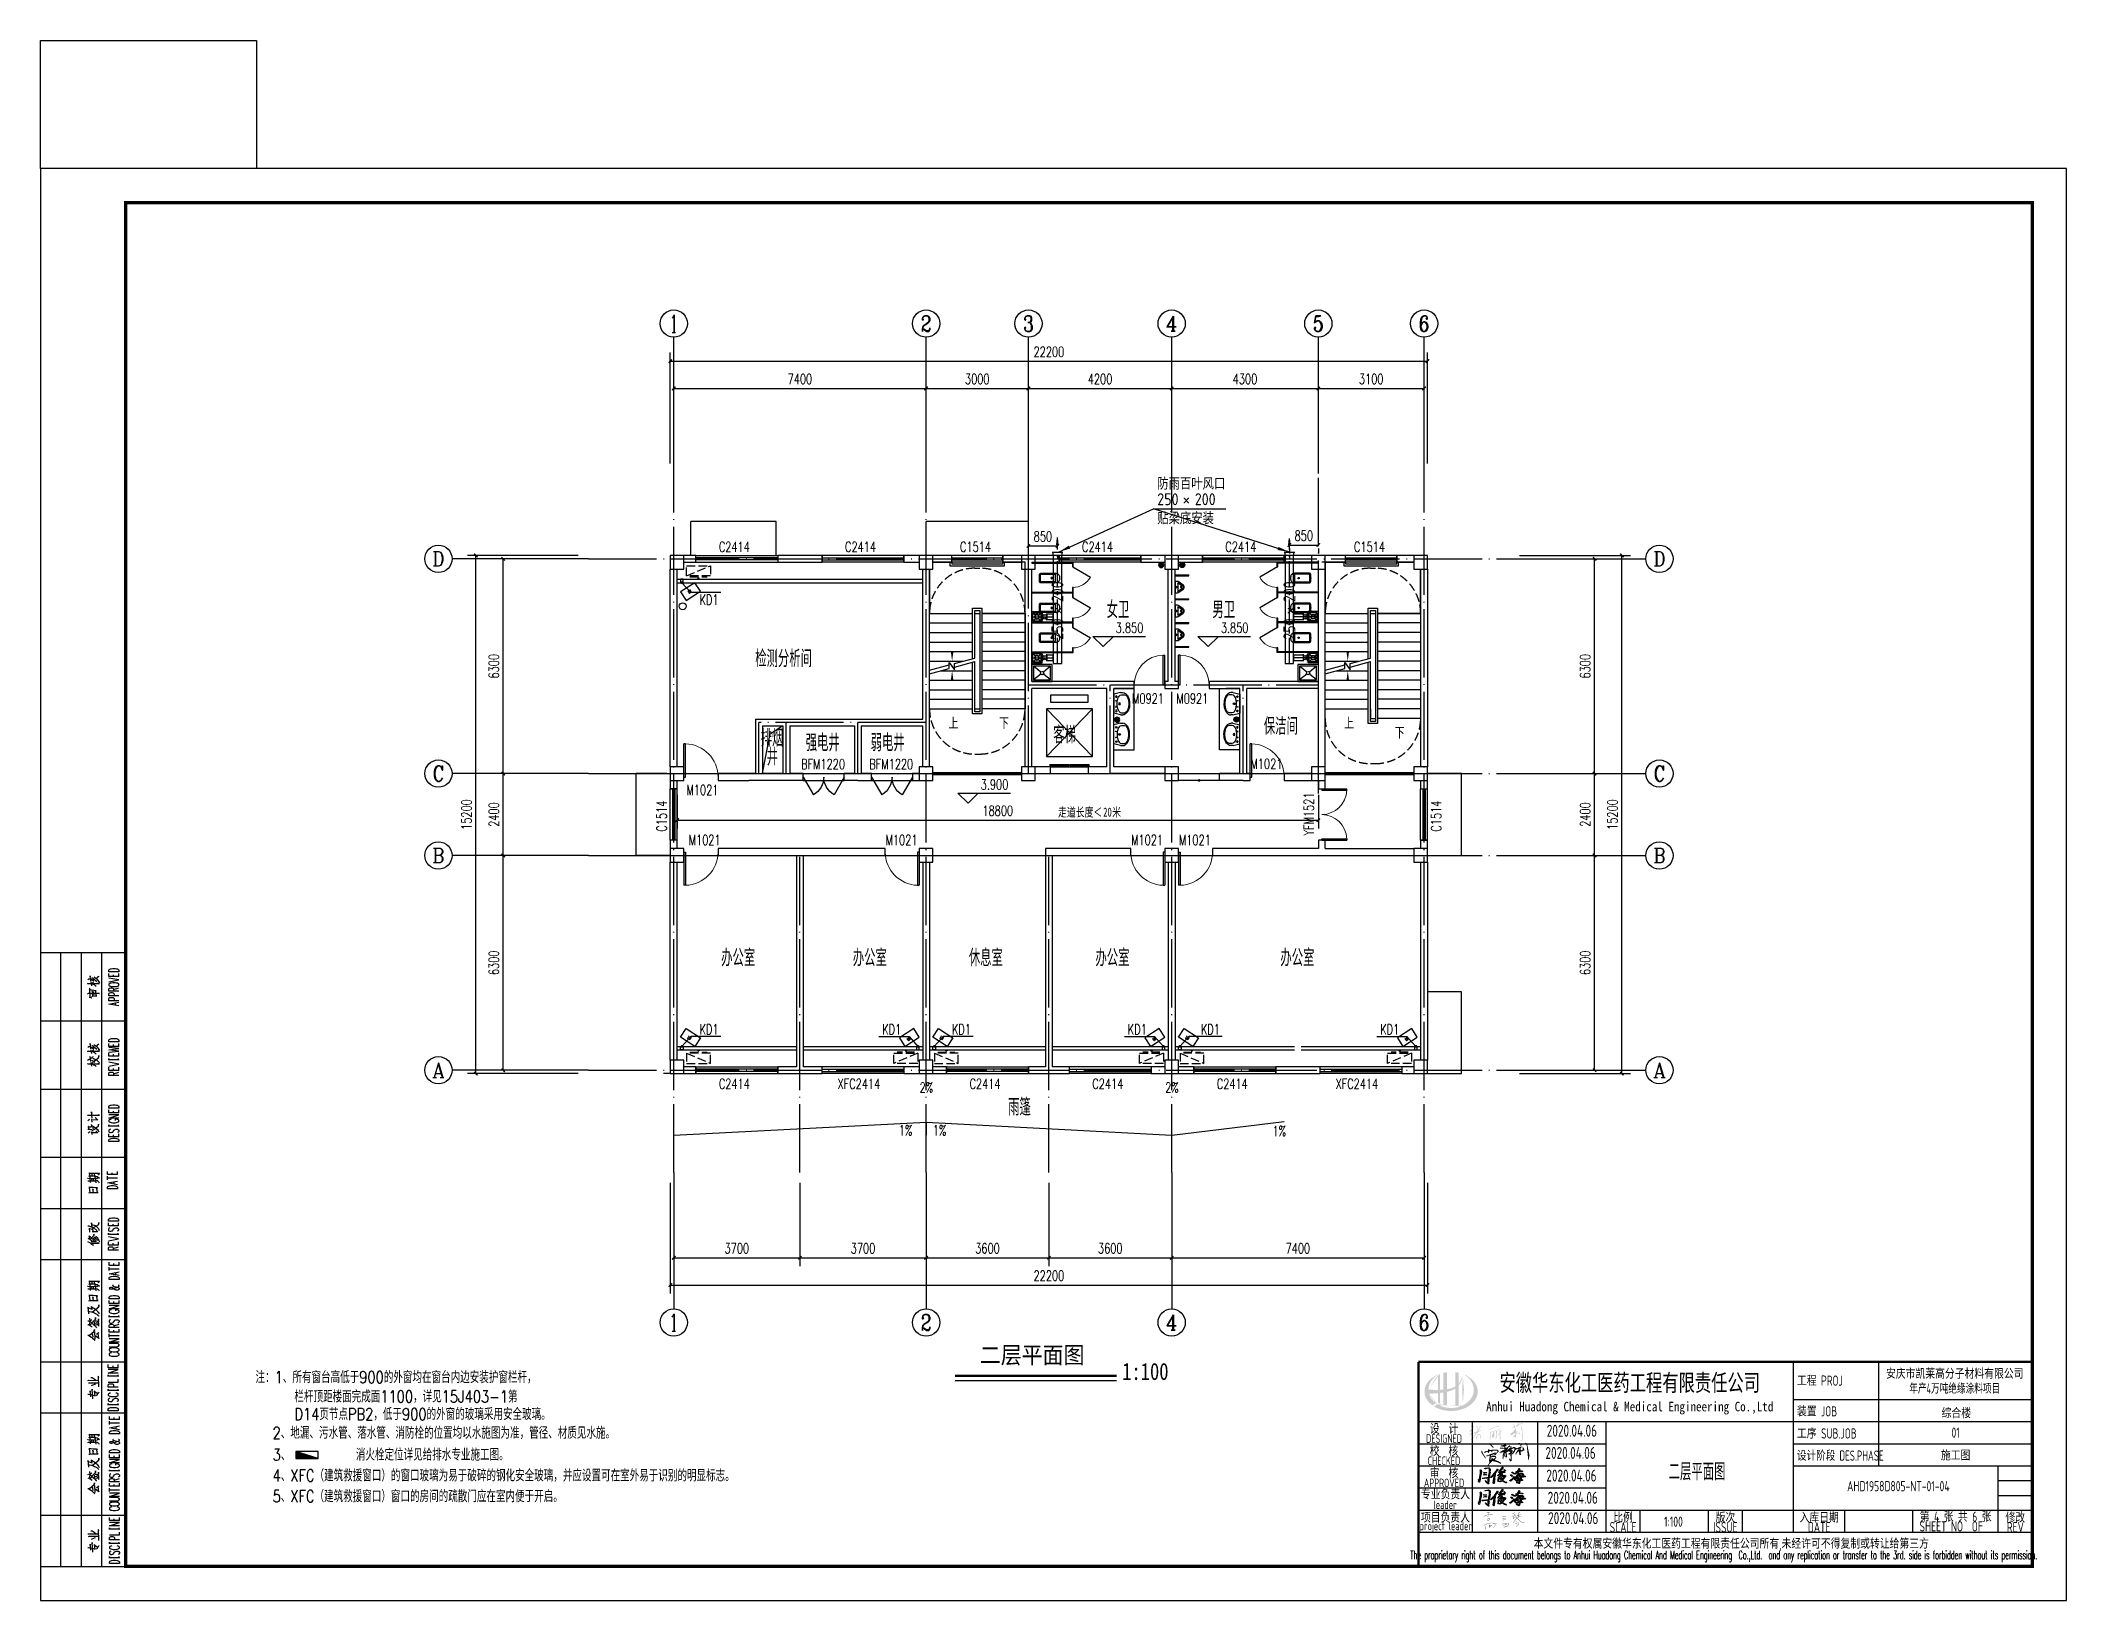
# Model space of a CAD drawing. Extents: x 5188914 to 7068445, y -542675 to 2032183.
# Drawn here: x 5193907 to 5253307, y -451157 to -405398 of the extents above; entities that cross this region are included whole.
import ezdxf
from ezdxf.enums import TextEntityAlignment as Align

# ---------------------------------------------------------------- set-up
doc = ezdxf.new("R2010")
doc.units = 0
doc.header["$LTSCALE"] = 1000
doc.header["$MEASUREMENT"] = 0
for name, pattern in [('CENTER2', [1.125, 0.75, -0.125, 0.125, -0.125]), ('DASH', [0.35, 0.25, -0.1]), ('DOTE', [2.42, 2, -0.2, 0.02, -0.2])]:
    doc.linetypes.add(name, pattern=pattern)
doc.layers.get('0').update_dxf_attribs({"linetype": 'CONTINUOUS'})
doc.layers.get('Defpoints').update_dxf_attribs({"linetype": 'CONTINUOUS'})
for name, color, linetype in [('AUDIT_I_111215025233-1', 7, 'CONTINUOUS'), ('AXIS', 3, 'CONTINUOUS'), ('AXIS_TEXT', 7, 'CONTINUOUS'), ('COLUMN', 9, 'CONTINUOUS'), ('DIM_ELEV', 3, 'CONTINUOUS'), ('DIM_LEAD', 3, 'CONTINUOUS'), ('DIM_SYMB', 3, 'CONTINUOUS'), ('DOTE', 252, 'CONTINUOUS'), ('DUCT-排烟中心线', 5, 'CENTER2'), ('DUCT-排烟标注', 3, 'CONTINUOUS'), ('DUCT-排烟管', 2, 'CONTINUOUS'), ('DUCT-排风标注', 3, 'CONTINUOUS'), ('DUCT-排风风口', 7, 'CONTINUOUS'), ('LATRINE', 251, 'CONTINUOUS'), ('LVTRY', 251, 'CONTINUOUS'), ('PUB_TEXT', 7, 'CONTINUOUS'), ('PUB_TITLE', 4, 'CONTINUOUS'), ('RAIL', 163, 'CONTINUOUS'), ('STAIR', 251, 'CONTINUOUS'), ('TH_DIM', 3, 'CONTINUOUS'), ('TH_TEXT', 7, 'CONTINUOUS'), ('WALL', 251, 'CONTINUOUS'), ('WINDOW', 4, 'CONTINUOUS'), ('WINDOW_TEXT', 7, 'CONTINUOUS'), ('WP_F_PJ', 7, 'CONTINUOUS'), ('厨卫布置', 6, 'CONTINUOUS'), ('图名', 15, 'CONTINUOUS'), ('填充', 251, 'CONTINUOUS'), ('排水', 221, 'CONTINUOUS'), ('文字', 11, 'CONTINUOUS')]:
    doc.layers.add(name, color=color, linetype=linetype)
doc.styles.add('_TCH_AXIS', font='COMPLEX', dxfattribs={"bigfont": 'GBCBIG'})
doc.styles.add('_TCH_DIM', font='SIMPLEX', dxfattribs={"bigfont": 'GBCBIG'})
doc.styles.add('_TCH_DIM_T3', font='SIMPLEX', dxfattribs={"width": 0.705882, "bigfont": 'GBCBIG'})
doc.styles.add('_TCH_LABEL', font='COMPLEX', dxfattribs={"bigfont": 'GBCBIG'})
doc.styles.add('_TCH_WINDOW', font='SIMPLEX', dxfattribs={"height": 3.5, "bigfont": 'GBCBIG'})
doc.styles.add('AHD', font='sceie.shx', dxfattribs={"width": 0.7, "bigfont": 'sceic.shx'})
doc.styles.add('COMPLEX', font='COMPLEX')
doc.styles.add('DIM_FONT', font='SIMPLEX', dxfattribs={"width": 0.7, "bigfont": 'GBCBIG'})
doc.styles.add('ECEC_TQ', font='txt_l.shx', dxfattribs={"bigfont": 'hztxt_l.shx'})
doc.styles.add('HZ1', font='txt.shx', dxfattribs={"bigfont": 'hzdx.shx'})
doc.styles.add('sceie', font='SCEIE', dxfattribs={"width": 0.75, "bigfont": 'SCEIC'})
doc.styles.add('schuco', font='sceie.shx', dxfattribs={"width": 0.7, "bigfont": 'sceic.shx'})
doc.styles.get("Standard").update_dxf_attribs({"font": 'SCEIE', "bigfont": 'SCEIC'})
doc.styles.add('宋体', font='', dxfattribs={"width": 0.7})
doc.styles.get('宋体').set_extended_font_data('SimSun')
doc.dimstyles.new('_TCH_ARCH&&100', dxfattribs={"dimtxt": 297.5, "dimasz": 100, "dimexe": 250, "dimexo": 300, "dimgap": 126.25, "dimtad": 1, "dimdec": 0, "dimzin": 0, "dimdsep": 46, "dimtxsty": '_TCH_DIM_T3', "dimblk": 'ARCHTICK', "dimcen": 0.09, "dimclrt": 7, "dimazin": 2, "dimtfac": 1, "dimtdec": 0, "dimtix": 1, "dimtmove": 2, "dimatfit": 3, "dimfxl": 0, "dimtolj": 1, "dimtzin": 0, "dimarcsym": 0})

msp = doc.modelspace()

# ---------------------------------------------------------------- texts
for s, height, style, width, p in [('女卫', 500, 'schuco', 0.7, (5225166.9, -422345.1)), ('男卫', 500, 'schuco', 0.7, (5228265.3, -422345.1)), ('检测分析间', 500, 'schuco', 0.7, (5214863.1, -423778.9)), ('保洁间', 500, 'schuco', 0.7, (5229774, -425764.1)), ('排烟', 500, 'schuco', 0.7, (5215021, -426112.7)), ('强电井', 500, 'schuco', 0.7, (5216340.9, -426246.3)), ('弱电井', 500, 'schuco', 0.7, (5218246, -426246.3)), ('客梯', 500, 'schuco', 0.7, (5223599.2, -426017.2)), ('井', 500, 'schuco', 0.7, (5215197.4, -426662.5)), ('办公室', 500, 'schuco', 0.7, (5213864.2, -432554.2)), ('办公室', 500, 'schuco', 0.7, (5217723.3, -432554.2)), ('休息室', 500, 'schuco', 0.7, (5221125.7, -432554.2)), ('办公室', 500, 'schuco', 0.7, (5224837.4, -432554.2)), ('办公室', 500, 'schuco', 0.7, (5230258.8, -432554.2)), ('雨篷', 500, 'schuco', 0.7, (5222278.3, -436932.5)), ('工程 PROJ', 300, 'sceie', 0.8, (5245404.1, -444856.7)), ('装置 JOB', 300, 'sceie', 0.8, (5245404.1, -445756.7)), ('工序 SUB.JOB', 300, 'sceie', 0.8, (5245404.1, -446406.7)), ('设计阶段 DES.PHASE', 300, 'sceie', 0.75, (5245404.1, -447056.7))]:
    msp.add_text(s, height=height, dxfattribs=dict(style=style, width=width)).set_placement(p)
for s, height, style, width, p in [('安徽华东化工医药工程有限责任公司', 500, '宋体', 0.7, (5240502.1, -444756.7)), ('安庆市凯莱高分子材料有限公司', 300, 'sceie', 0.8, (5250030.9, -444486.6)), ('年产4万吨绝缘涂料项目', 300, 'sceie', 0.65, (5250030.9, -444921.6)), ('Anhui Huadong Chemical & Medical Engineering Co.,Ltd', 280, '宋体', 0.85, (5240502.1, -445506.7)), ('综合楼', 300, 'sceie', 0.8, (5250078.7, -445642.7)), ('设  计', 300, 'AHD', 0.8, (5235057.2, -446106.7)), ('设  计', 300, 'AHD', 0.8, (5235057.2, -446106.7)), ('01', 300, 'sceie', 0.8, (5250057.2, -446231.7)), ('DESIGNED', 250, 'AHD', 0.8, (5235057.2, -446406.7)), ('DESIGNED', 250, 'AHD', 0.8, (5235057.2, -446406.7)), ('校  核', 300, 'AHD', 0.8, (5235057.2, -446756.7)), ('校  核', 300, 'AHD', 0.8, (5235057.2, -446756.7)), ('CHECKED', 250, 'AHD', 0.8, (5235057.2, -447056.7)), ('CHECKED', 250, 'AHD', 0.8, (5235057.2, -447056.7)), ('审  核', 300, 'AHD', 0.8, (5235057.2, -447406.7)), ('审  核', 300, 'AHD', 0.8, (5235057.2, -447406.7)), ('二层平面图', 500, 'AHD', 0.7, (5242476.1, -447370.5)), ('施工图', 300, 'sceie', 0.8, (5250057.2, -446881.7)), ('APPROVED', 250, 'AHD', 0.8, (5235057.2, -447706.7)), ('APPROVED', 250, 'AHD', 0.8, (5235057.2, -447706.7)), ('专业负责人', 300, 'AHD', 0.8, (5235100.2, -448026.7)), ('leader', 250, 'AHD', 0.8, (5235087.2, -448346.7)), ('project leader', 250, 'AHD', 0.8, (5235107.2, -449006.7)), ('项目负责人', 300, 'AHD', 0.8, (5235097.2, -448706.7)), ('SCALE', 300, 'sceie', 0.8, (5240307.2, -449006.7)), ('比例', 300, 'sceie', 0.8, (5240307.2, -448706.7)), ('1:100', 300, 'sceie', 0.8, (5241783.1, -448843.7)), ('ISSUE', 300, 'sceie', 0.8, (5243307.2, -449006.7)), ('版次', 300, 'sceie', 0.8, (5243307.2, -448706.7)), ('入库日期', 300, 'sceie', 0.8, (5246057.2, -448706.7)), ('DATE', 300, 'sceie', 0.8, (5246057.2, -449006.7)), ('SHEET NO  OF  ', 300, 'sceie', 0.8, (5250057.2, -448981.7)), ('第 4 张 共 6 张', 300, 'sceie', 0.8, (5250057.2, -448681.7)), ('REV', 300, 'sceie', 0.8, (5251807.2, -449006.7)), ('修改', 300, 'sceie', 0.8, (5251807.2, -448706.7)), ('本文件专有权属安徽华东化工医药工程有限责任公司所有,未经许可不得复制或转让给第三方', 300, 'sceie', 0.8, (5243478.3, -449505.6)), ('The proprietary right of this document belongs to Anhui Huadong Chemical And Medical Engineering  Co.,Ltd.  and any replication or transfer to the 3rd. side is forbidden without its permission. ', 250, 'ECEC_TQ', 0.45, (5243307.2, -449856.7))]:
    msp.add_text(s, height=height, dxfattribs=dict(style=style, width=width)).set_placement(p, align=Align.MIDDLE)
at = {"style": 'sceie', "width": 0.8}
for tag, height, p in [('2020.04.06', 350, (5238806.6, -446176.5)), ('2020.04.06', 350, (5238767.5, -446827.1)), ('2020.04.06', 350, (5238793.5, -447490.7)), ('AHD1958D805-NT-01-04', 300, (5248378, -447803)), ('2020.04.06', 350, (5238832.6, -448141.3)), ('2020.04.06', 350, (5238845.6, -448739.9))]:
    msp.add_attdef(tag, text='200320-02-040', height=height, dxfattribs=at).set_placement(p, align=Align.MIDDLE)
at = {"layer": 'DIM_ELEV', "color": 7, "style": '_TCH_DIM', "width": 0.705882}
for s, p in [('3.850', (5225431.9, -422772.8)), ('3.850', (5228513.8, -422772.8)), ('3.900', (5221473.2, -427368))]:
    msp.add_text(s, height=297.5, dxfattribs=at).set_placement(p)
at = {"layer": 'DIM_SYMB', "color": 7, "style": '_TCH_DIM'}
for s, p in [('上', (5220530.4, -425597.5)), ('下', (5222014.7, -425597.5)), ('上', (5232130.4, -425597.5)), ('下', (5233614.7, -425877.5))]:
    msp.add_text(s, height=337.6, dxfattribs=at).set_placement(p)
at = {"layer": 'DUCT-排烟标注', "color": 0}
for s, p in [('200', (5223897.4, -421874.2, 2000)), ('200', (5230697.1, -421874.2, 2000)), ('×', (5223897.4, -422224.2, 2000)), ('×', (5230697.1, -422224.2, 2000)), ('250', (5223897.4, -422974.2, 2000)), ('250', (5230697.1, -422974.2, 2000))]:
    msp.add_text(s, height=350, rotation=90, dxfattribs=at).set_placement(p)
at = {"layer": 'DUCT-排风标注', "color": 7}
for s, p in [('250', (5226648.9, -419028.9)), ('防雨百叶风口', (5226648.9, -418573.9)), ('200', (5227748.9, -419028.9)), ('贴梁底安装', (5226648.9, -419588.9)), ('×', (5227398.9, -419028.9))]:
    msp.add_text(s, height=350, dxfattribs=at).set_placement(p)
at = {"layer": 'PUB_TEXT', "width": 0.705882}
for s, style, p in [('KD1', '_TCH_LABEL', (5213229.5, -421950)), ('KD1', '_TCH_LABEL', (5213229.5, -434552.5)), ('KD1', '_TCH_LABEL', (5218584.8, -434552.5)), ('KD1', '_TCH_LABEL', (5220629.5, -434552.5)), ('KD1', '_TCH_LABEL', (5225784.8, -434552.5)), ('KD1', '_TCH_LABEL', (5227929.5, -434552.5)), ('KD1', '_TCH_LABEL', (5233184.8, -434552.5)), ('2%', '_TCH_AXIS', (5219682.1, -436256.8)), ('2%', '_TCH_AXIS', (5226882.1, -436256.8)), ('1%', '_TCH_AXIS', (5219072.5, -437515)), ('1%', '_TCH_AXIS', (5220070.4, -437515)), ('1%', '_TCH_AXIS', (5230031.1, -437534.9))]:
    msp.add_text(s, height=297.5, dxfattribs=dict(at, style=style)).set_placement(p)
at = {"layer": 'TH_TEXT', "color": 1, "style": '宋体', "width": 0.7}
for s, height, p in [('走道长度＜', 264.35, (5223740.8, -428162.7)), ('20', 264.35, (5225064, -428162.7)), ('米', 264.3, (5225328.6, -428162.7))]:
    msp.add_text(s, height=height, dxfattribs=at).set_placement(p)
at = {"layer": '厨卫布置', "style": 'DIM_FONT', "width": 0.494118}
for rotation, p in [(32.716692, (5212925.2, -421625.7)), (327.283308, (5212868.2, -434668)), (32.716692, (5219351, -434748.4)), (327.283308, (5220268.2, -434668)), (32.716692, (5226551, -434748.4)), (327.283308, (5227468.2, -434668)), (32.716692, (5233951, -434748.4))]:
    msp.add_text('LW', height=89.65, rotation=rotation, dxfattribs=at).set_placement(p)
at = {"layer": '图名', "style": '宋体'}
for s, width, p in [('二层平面图', 0.9, (5221447.1, -444206.2)), ('1:100', 0.8, (5225619.9, -444687.1))]:
    msp.add_text(s, height=500, dxfattribs=dict(at, width=width)).set_placement(p)
at = {"layer": '文字', "style": 'HZ1', "width": 0.8}
for s, p in [('注：1、所有窗台高低于900的外窗均在窗台内边安装护窗栏杆，', (5200210.9, -444781.4)), ('栏杆顶距楼面完成面1100，详见15J403-1第', (5201350, -445349.2)), ('D14页节点PB2，低于900的外窗的玻璃采用安全玻璃。', (5201350, -445863.8)), ('2、地漏、污水管、落水管、消防栓的位置均以水施图为准，管径、材质见水施。', (5200712.8, -446413.8)), ('3、       消火栓定位详见给排水专业施工图。', (5200712.8, -447053.4)), ('4、XFC（建筑救援窗口）的窗口玻璃为易于破碎的钢化安全玻璃，并应设置可在室外易于识别的明显标志。', (5200712.8, -447664.7)), ('5、XFC（建筑救援窗口）窗口的房间的疏散门应在室内便于开启。', (5200712.8, -448273.4))]:
    msp.add_text(s, height=350, dxfattribs=at).set_placement(p)

# ---------------------------------------------------------------- blocks, each defined once
blk = doc.blocks.new('$lvtry$00000171')
at = {"layer": '排水'}
for p, q in [((-74, 11), (-11, 74)), ((-70, -27), (27, 70)), ((-53, -53), (53, 53)), ((-27, -70), (70, 27)), ((11, -74), (74, -11))]:
    blk.add_line(p, q, dxfattribs=at)
blk.add_circle((0, 0), 75, dxfattribs=at)
blk.add_point((0, 0), dxfattribs=at)
blk = doc.blocks.new('A$C2E081725')
at = {"linetype": 'DASH'}
for p, q in [((700, 94), (0, 394)), ((600, 64), (100, 64)), ((138, 94), (138, 64)), ((350, 8), (327, 39)), ((350, 49), (350, 0)), ((350, 8), (373, 39)), ((563, 94), (563, 64))]:
    blk.add_line(p, q, dxfattribs=at)
blk.add_lwpolyline([(0, 394), (0, 94), (700, 94), (700, 394)], close=True, dxfattribs=at)
blk = doc.blocks.new('$TCHSYS$APDOOR2D')
blk.add_line((0.5, 0), (0, 0.866))
at = {"lineweight": 13}
blk.add_arc((0.5, 0), 1, 120, 180, dxfattribs=at)
blk = doc.blocks.new('$lvtry$00000200')
at = {"color": 0}
for p, q in [((-110, -40), (-110, -470)), ((100, -30), (-100, -30)), ((110, -470), (110, -40))]:
    blk.add_line(p, q, dxfattribs=at)
blk.add_lwpolyline([(100, 0), (-100, 0, 0.414214), (-140, -40), (-140, -480, 0.414214), (-30, -590), (30, -590, 0.414214), (140, -480), (140, -40, 0.414214)], format="xyb", close=True, dxfattribs=at)
blk.add_lwpolyline([(140, -470), (-140, -470)], dxfattribs=at)
blk.add_circle((0, -359), 20, dxfattribs=at)
for centre, start, end in [((-100, -40), 90, 180), ((100, -40), 0, 90)]:
    blk.add_arc(centre, 10, start, end, dxfattribs=at)
for p in [(0, 0), (0, -359)]:
    blk.add_point(p, dxfattribs=at)
blk = doc.blocks.new('$lvtry$00000221')
at = {"color": 0}
for p, q in [((-124, -91), (-43, -216)), ((-116, -76), (116, -76)), ((43, -216), (124, -91))]:
    blk.add_line(p, q, dxfattribs=at)
blk.add_lwpolyline([(69, -231, -0.57735), (-69, -231), (-162, -88, -0.145378), (-170, -61), (-170, 0), (170, 0), (170, -61, -0.145378), (162, -88)], format="xyb", close=True, dxfattribs=at)
for centre, radius in [((0, -177), 20), ((0, -38), 17.7)]:
    blk.add_circle(centre, radius, dxfattribs=at)
for centre, radius, start, end in [((-116, -86), 10, 90, 213.0863), ((0, -191), 50, 210, 330), ((116, -86), 10, 326.9137, 90)]:
    blk.add_arc(centre, radius, start, end, dxfattribs=at)
for p in [(0, -38), (0, -177)]:
    blk.add_point(p, dxfattribs=at)
blk = doc.blocks.new('A$C04D97144')
for p, q in [((6, 0), (6, 180)), ((12, 0), (12, 180)), ((18, 0), (18, 180)), ((0, 160), (25, 160)), ((0, 140), (25, 140)), ((0, 120), (25, 120)), ((0, 105), (25, 105)), ((0, 90), (25, 90)), ((0, 60), (25, 60)), ((0, 45), (25, 45)), ((0, 15), (25, 15))]:
    blk.add_line(p, q)
blk.add_lwpolyline([(0, 180), (0, 0), (25, 0), (25, 180)], close=True)
for points in [[(13.86, 172.15), (14.14, 172.35), (14.27, 172.38), (14.34, 172.35)], [(14.77, 171.68), (14.55, 173.26), (14.52, 173.14), (14.6, 172.92)], [(14.74, 172.24), (14.91, 172.21), (15.58, 171.72), (15.62, 171.68), (15.41, 172.54)], [(15.05, 172.71), (15.19, 172.68), (15.62, 172.35), (15.65, 172.32), (15.93, 172.07), (16.21, 171.79), (16.46, 171.47)], [(15.62, 172.92), (15.82, 172.82), (16.28, 172.49), (16.56, 172.15), (16.86, 171.79), (17.09, 171.47), (17.27, 171.22)], [(16.39, 172.38), (16.86, 172.95), (17.09, 173.06), (16.81, 172.89)], [(22.97, 174.41), (20.03, 174.41), (20.03, 174.9), (20.17, 175.1), (20.47, 175.24), (20.72, 175.32), (21.18, 175.38), (21.87, 175.38), (22.28, 175.32), (22.58, 175.24), (22.83, 175.1), (22.97, 174.9), (22.97, 174.41), (22.97, 174.41)], [(22.97, 173), (20.03, 173), (20.03, 173.91)], [(20.03, 171.46), (22.97, 172.02), (20.03, 172.59)], [(21.43, 173), (21.43, 173.56)], [(22.97, 173), (22.97, 173.91)], [(13.78, 167.95), (14.06, 168.13), (14.27, 168.19)], [(13.81, 170.94), (13.95, 171.05), (13.92, 171.02), (17.27, 171.02), (17, 170.98), (16.72, 171.02)], [(14.27, 166.93), (14.52, 166.93), (14.71, 166.88), (14.91, 166.82), (15.05, 166.76)], [(14.56, 166.93), (14.41, 169.49), (14.31, 169.43), (14.77, 169.08)], [(14.66, 168.06), (14.71, 168.13), (17.28, 168.09), (17.03, 168.05), (16.72, 168.09)], [(14.8, 171.44), (14.97, 170.34)], [(16.18, 168.75), (16.32, 168.86), (14.97, 169.04), (15.08, 169.08), (15.27, 167.31)], [(14.99, 171.05), (15.44, 170.8), (15.79, 170.59), (16.04, 170.42), (16.29, 170.2)], [(15.02, 167.18), (15.27, 167.25), (16.53, 167.36), (16.29, 167.32), (16.18, 168.75), (16.15, 168.58), (16.21, 168.27)], [(15.19, 171.05), (15.54, 171.41)], [(15.73, 167.59), (15.62, 168.61)], [(20.03, 170.48), (20.17, 170.34), (20.47, 170.2), (20.72, 170.14), (21.18, 170.06), (21.87, 170.06), (22.28, 170.14), (22.58, 170.2), (22.83, 170.34), (22.97, 170.48), (22.97, 170.77), (22.83, 170.91), (22.58, 171.05), (22.28, 171.11), (21.87, 171.19), (21.18, 171.19), (20.72, 171.11), (20.47, 171.05), (20.17, 170.91), (20.03, 170.77), (20.03, 170.48), (20.03, 170.48)], [(22.97, 168.74), (20.03, 168.74), (20.03, 169.37), (20.17, 169.57), (20.33, 169.65), (20.58, 169.71), (20.88, 169.71), (21.18, 169.65), (21.27, 169.57), (21.43, 169.37), (21.43, 168.74)], [(22.97, 167.34), (20.03, 167.34), (20.03, 167.97), (20.17, 168.17), (20.33, 168.24), (20.58, 168.31), (21.02, 168.31), (21.27, 168.24), (21.43, 168.17), (21.57, 167.97), (21.57, 167.34)], [(22.97, 165.93), (20.03, 165.93), (20.03, 166.57), (20.17, 166.77), (20.33, 166.84), (20.58, 166.92), (21.02, 166.92), (21.27, 166.84), (21.43, 166.77), (21.57, 166.57), (21.57, 165.93)], [(21.43, 169.23), (22.97, 169.71)], [(22.97, 164.39), (20.03, 164.95), (22.97, 165.52)], [(21.98, 164.61), (21.98, 165.3)], [(22.97, 153.91), (20.03, 153.91), (20.03, 154.4), (20.17, 154.6), (20.47, 154.74), (20.72, 154.82), (21.18, 154.88), (21.87, 154.88), (22.28, 154.82), (22.58, 154.74), (22.83, 154.6), (22.97, 154.4), (22.97, 153.91), (22.97, 153.91)], [(13.81, 151.05), (13.95, 151.16), (13.92, 151.13), (17.27, 151.13), (17, 151.1), (16.72, 151.13)], [(13.81, 148.52), (14.06, 148.69), (14.23, 148.76), (14.41, 148.76)], [(13.86, 152.26), (14.14, 152.46), (14.27, 152.49), (14.34, 152.46)], [(14.71, 148.1), (14.52, 149.54), (14.49, 149.43), (14.55, 149.29)], [(14.77, 151.79), (14.55, 153.37), (14.52, 153.26), (14.6, 153.03)], [(14.74, 152.35), (14.91, 152.32), (15.58, 151.84), (15.62, 151.79), (15.41, 152.67)], [(14.8, 151.55), (14.97, 150.45)], [(14.91, 149.01), (15.22, 149.35), (15.36, 149.43), (15.54, 149.54)], [(14.99, 151.16), (15.44, 150.91), (15.79, 150.7), (16.04, 150.53), (16.29, 150.31)], [(15.05, 152.82), (15.19, 152.81), (15.62, 152.46), (15.65, 152.43), (15.93, 152.18), (16.21, 151.9), (16.46, 151.58)], [(15.19, 151.16), (15.54, 151.52)], [(15.33, 148.98), (15.57, 149.01), (15.96, 148.83), (16.28, 148.66), (16.53, 148.47), (16.72, 148.3), (16.92, 148.13), (17.09, 147.92), (17.27, 147.67)], [(15.62, 153.03), (15.82, 152.95), (16.28, 152.6), (16.56, 152.26), (16.86, 151.9), (17.09, 151.58), (17.27, 151.33)], [(15.73, 148.21), (15.79, 148.3), (17.09, 149.29), (17.12, 149.82), (17.03, 149.32), (16.92, 149.18)], [(16.39, 152.49), (16.86, 153.06), (17.09, 153.17), (16.81, 153)], [(22.97, 152.51), (20.03, 152.51), (20.03, 153.42)], [(20.03, 150.83), (22.97, 151.18), (20.03, 151.52), (22.97, 151.88), (20.03, 152.23)], [(22.97, 149.7), (20.03, 149.7), (20.03, 150.61)], [(20.03, 148.52), (20.03, 148.98), (20.03, 148.71), (22.89, 148.71), (22.89, 148.52), (22.89, 148.98)], [(21.43, 152.51), (21.43, 153.06)], [(21.43, 149.7), (21.43, 150.26)], [(22.97, 152.51), (22.97, 153.42)], [(22.97, 149.7), (22.97, 150.61)], [(13.81, 147.36), (13.98, 147.5), (13.92, 147.45), (17.27, 147.45), (17.06, 147.39), (16.78, 147.45)], [(14.74, 147.84), (14.94, 146.76)], [(14.91, 148.47), (15.13, 148.44), (15.54, 148.16), (15.82, 147.95), (15.93, 147.84)], [(14.94, 147.45), (15.33, 147.28), (15.68, 147.08), (15.99, 146.89), (16.28, 146.65)], [(15.08, 147.47), (15.44, 147.88)], [(20.03, 146.76), (22.97, 147.33), (20.03, 147.89)], [(22.97, 145.5), (20.03, 145.5), (20.03, 146.42)], [(22.97, 144.03), (20.03, 144.03), (20.03, 144.67), (20.17, 144.88), (20.33, 144.94), (20.58, 145.02), (20.88, 145.02), (21.18, 144.94), (21.27, 144.88), (21.43, 144.67), (21.43, 144.03)], [(21.43, 145.5), (21.43, 146.07)], [(21.43, 144.53), (22.97, 145.02)], [(22.97, 145.5), (22.97, 146.42)], [(13.78, 132.37), (13.98, 132.39), (17.28, 132.39), (17.06, 132.37), (16.78, 132.39)], [(13.86, 130.75), (14.14, 130.97), (14.28, 131.08), (14.45, 131.15)], [(15.13, 131.49), (14.99, 133.33), (14.97, 133.22), (15.02, 132.98)], [(15.13, 130.33), (15.02, 131.11), (14.97, 131.07), (16.72, 131), (16.84, 130.89), (16.04, 131.66)], [(22.97, 134.41), (20.03, 134.41), (20.03, 134.9), (20.17, 135.1), (20.47, 135.25), (20.72, 135.31), (21.18, 135.39), (21.87, 135.39), (22.28, 135.31), (22.58, 135.25), (22.83, 135.1), (22.97, 134.9), (22.97, 134.41), (22.97, 134.41)], [(22.97, 133), (20.03, 133), (20.03, 133.91)], [(22.97, 131.46), (20.03, 131.46), (22.97, 132.45), (20.03, 132.45)], [(20.72, 131.19), (20.47, 131.11), (20.17, 130.97), (20.03, 130.83), (20.03, 130.55), (20.17, 130.42), (20.47, 130.28), (20.72, 130.2), (21.18, 130.14), (21.87, 130.14), (22.28, 130.2), (22.58, 130.28), (22.83, 130.42), (22.97, 130.55), (22.97, 130.83), (22.83, 130.97), (22.58, 131.11), (22.28, 131.19), (21.87, 131.19), (21.87, 130.83)], [(21.43, 133), (21.43, 133.56)], [(22.97, 133), (22.97, 133.91)], [(13.92, 128.22), (14.17, 128.26), (14.45, 128.26), (14.71, 128.19), (14.97, 128.11), (15.13, 128), (15.27, 127.89), (15.41, 127.75)], [(13.98, 127.12), (14.38, 127.45), (14.55, 127.52)], [(14.14, 128.29), (14.09, 129.06), (14, 128.99), (14.23, 128.9), (14.42, 128.9), (14.6, 128.9), (14.8, 128.9), (14.88, 128.93), (14.97, 128.99), (14.99, 129.1), (15.02, 129.24), (15.02, 129.45), (14.99, 129.56), (14.94, 129.64)], [(15.16, 126.7), (15.05, 127.45), (14.94, 127.34), (15.16, 127.31), (16.67, 127.3), (16.78, 127.16), (16.18, 127.75)], [(15.51, 128.11), (15.36, 129.21), (15.27, 129.13), (15.51, 129.02), (15.79, 128.88), (16.01, 128.74), (16.21, 128.6), (16.46, 128.37), (16.7, 128.11), (16.89, 127.86), (17.03, 127.66), (17.12, 127.49)], [(15.76, 128.08), (15.76, 128.15), (17, 129.2), (17.03, 129.73), (16.95, 129.2), (16.84, 129.06)], [(20.03, 129.02), (20.03, 129.48), (20.03, 129.21), (22.89, 129.21), (22.89, 129.02), (22.89, 129.48)], [(20.47, 128.24), (20.17, 128.1), (20.03, 127.89), (20.03, 127.61), (20.17, 127.41), (20.47, 127.27), (20.72, 127.27), (21.02, 127.33), (21.18, 127.41), (21.27, 127.55), (21.57, 127.97), (21.73, 128.1), (21.87, 128.18), (22.12, 128.24), (22.58, 128.24), (22.83, 128.1), (22.97, 127.89), (22.97, 127.61), (22.83, 127.41), (22.58, 127.27)], [(22.97, 126.01), (20.03, 126.01), (20.03, 126.92)], [(22.97, 124.61), (20.03, 124.61), (20.03, 125.1), (20.17, 125.3), (20.47, 125.44), (20.72, 125.52), (21.18, 125.58), (21.87, 125.58), (22.28, 125.52), (22.58, 125.44), (22.83, 125.3), (22.97, 125.1), (22.97, 124.61), (22.97, 124.61)], [(21.43, 126.01), (21.43, 126.56)], [(22.97, 126.01), (22.97, 126.92)], [(13.75, 113.87), (13.92, 113.91), (16.13, 113.83)], [(13.92, 113.06), (14.09, 113.13), (16.21, 113.13)], [(14.14, 114.51), (14.45, 114.6), (15.08, 114.6), (15.76, 114.57), (16.18, 114.51), (16.64, 114.37), (16.92, 114.2), (17.34, 113.88)], [(14.49, 114.6), (14.34, 115.45), (14.27, 115.36), (15.13, 115.36), (15.19, 115.36), (16.46, 115.39), (16.95, 115.36), (17.23, 115.33), (17.31, 115.31), (16.95, 114.89), (17.2, 115.28)], [(14.69, 112.61), (14.52, 114.29)], [(15.16, 113.16), (15.08, 113.66)], [(15.19, 114.62), (15.11, 115.11)], [(15.65, 113.17), (15.57, 113.63)], [(15.93, 114.57), (15.93, 114.62), (15.85, 115.07)], [(16.29, 112.53), (16.07, 114.29), (16.04, 114.2), (16.13, 114.09)], [(16.39, 113.63), (16.72, 113.94), (16.86, 113.94), (16.61, 113.83)], [(16.46, 113.17), (16.61, 113.16), (16.89, 112.92), (17.09, 112.72), (17.23, 112.53)], [(22.54, 114.92), (19.59, 114.92), (19.59, 115.83)], [(19.59, 113.44), (19.59, 114.43)], [(19.59, 113.94), (22.54, 113.94)], [(22.54, 111.9), (19.59, 112.47), (22.54, 113.03)], [(21, 114.92), (21, 115.48)], [(22.54, 114.92), (22.54, 115.83)], [(14.17, 109.58), (14.45, 109.64), (15.08, 109.67), (15.73, 109.69), (15.82, 109.69), (16.28, 109.69), (16.86, 109.69), (16.67, 109.69), (16.5, 110.8), (16.7, 111.02), (16.43, 111.08), (16.1, 111.08), (15.44, 111.12), (14.77, 111.13), (14.2, 111.13), (14.28, 111.16), (14.49, 109.67)], [(15.51, 109.69), (15.33, 110.8), (15.3, 110.69), (15.41, 110.42)], [(22.54, 110.72), (19.59, 110.72), (19.59, 111.21), (19.75, 111.41), (20.05, 111.56), (20.3, 111.63), (20.75, 111.7), (21.44, 111.7), (21.85, 111.63), (22.15, 111.56), (22.4, 111.41), (22.54, 111.21), (22.54, 110.72), (22.54, 110.72)], [(21.55, 112.12), (21.55, 112.81)], [(22.86, 101.27), (19.92, 101.27), (19.92, 101.75), (20.06, 101.97), (20.36, 102.11), (20.61, 102.18), (21.07, 102.24), (21.76, 102.24), (22.17, 102.18), (22.47, 102.11), (22.72, 101.97), (22.86, 101.75), (22.86, 101.27), (22.86, 101.27)], [(13.78, 95.27), (13.95, 95.23), (14.41, 94.98), (14.45, 94.98), (14.8, 94.75), (15.08, 94.56), (15.3, 94.35), (15.51, 94.18)], [(13.84, 99.93), (14.17, 99.88), (14.63, 99.71), (15.11, 99.49), (15.41, 99.32), (15.65, 99.21), (15.85, 99.08)], [(13.84, 96.29), (14.27, 96.08), (14.6, 95.91), (14.85, 95.72), (14.91, 95.69), (15.11, 95.55)], [(14.38, 96.02), (14.41, 96.14), (14.28, 96.99), (14.23, 96.93), (14.63, 96.65), (14.97, 96.4), (15.19, 96.16), (15.4, 95.91), (15.58, 95.66), (15.71, 95.49)], [(14.49, 98.06), (14.34, 99.21), (14.27, 99.08), (15.25, 98.94), (15.25, 99.08), (15.36, 98.23), (15.11, 98.19), (15.41, 98.23), (16.7, 98.2)], [(14.66, 95.91), (14.69, 96.02), (15.71, 97.13), (15.68, 97.5), (15.68, 97.13), (15.57, 96.99)], [(14.83, 95.3), (16.46, 95.3), (16.28, 95.27), (16.13, 95.3)], [(15.16, 99.49), (14.99, 100.76), (14.97, 100.62), (15.02, 100.39)], [(15.11, 100.2), (15.27, 100.2), (15.73, 100.07), (15.99, 99.96), (16.21, 99.85), (16.42, 99.71), (16.61, 99.54), (16.81, 99.35), (16.95, 99.11), (17.09, 98.89), (17.14, 98.72), (17.2, 98.55)], [(15.41, 96.4), (15.51, 96.36), (15.54, 96.33), (15.76, 96.05), (15.96, 95.83), (16.1, 95.63)], [(15.54, 99.35), (15.57, 99.43), (17.09, 100.31), (17.12, 100.84), (17.03, 100.34), (16.86, 100.2)], [(15.76, 96.62), (15.87, 96.57), (15.93, 96.54), (16.21, 96.22), (16.24, 96.16), (16.39, 96), (16.53, 95.77), (16.67, 95.55)], [(16.81, 98.12), (16.04, 99)], [(16.1, 96.88), (16.29, 96.79), (16.57, 96.47), (16.81, 96.19), (16.95, 95.91), (17.12, 95.63), (17.23, 95.38), (17.28, 95.17)], [(22.86, 99.87), (19.92, 99.87), (19.92, 100.78)], [(20.36, 99.3), (20.06, 99.16), (19.92, 98.96), (19.92, 98.67), (20.06, 98.47), (20.36, 98.33), (20.61, 98.33), (20.91, 98.39), (21.07, 98.47), (21.16, 98.61), (21.46, 99.02), (21.62, 99.16), (21.76, 99.24), (22.01, 99.3), (22.47, 99.3), (22.72, 99.16), (22.86, 98.96), (22.86, 98.67), (22.72, 98.47), (22.47, 98.33)], [(19.92, 97.28), (19.92, 97.75), (19.92, 97.48), (22.78, 97.48), (22.78, 97.28), (22.78, 97.75)], [(19.92, 95.53), (22.86, 96.08), (19.92, 96.65)], [(22.86, 94.26), (19.92, 94.26), (19.92, 95.17)], [(21.32, 99.87), (21.32, 100.43)], [(22.86, 99.87), (22.86, 100.78)], [(22.86, 94.26), (22.86, 95.17)], [(14.74, 94.86), (17.23, 94.86), (17, 94.81), (16.57, 94.86)], [(22.86, 92.8), (19.92, 92.8), (19.92, 93.43), (20.06, 93.63), (20.22, 93.71), (20.47, 93.77), (20.77, 93.77), (21.07, 93.71), (21.16, 93.63), (21.32, 93.43), (21.32, 92.8)], [(23.05, 88.31), (20.09, 88.31), (20.09, 89.22)], [(21.32, 94.26), (21.32, 94.83)], [(21.32, 93.29), (22.86, 93.77)], [(23.05, 88.31), (23.05, 89.22)], [(14.49, 82.9), (14.34, 83.77), (14.27, 83.67), (15.13, 83.67), (15.19, 83.67), (16.46, 83.7), (16.95, 83.67), (17.23, 83.64), (17.31, 83.62), (16.95, 83.2), (17.2, 83.59)], [(15.19, 82.93), (15.11, 83.42)], [(15.93, 82.89), (15.93, 82.93), (15.85, 83.39)], [(20.09, 86.83), (20.09, 87.82)], [(20.09, 87.33), (23.05, 87.33)], [(23.05, 85.29), (20.09, 85.86), (23.05, 86.42)], [(23.05, 84.11), (20.09, 84.11), (20.09, 84.6), (20.25, 84.8), (20.55, 84.94), (20.8, 85.02), (21.26, 85.09), (21.95, 85.09), (22.34, 85.02), (22.65, 84.94), (22.89, 84.8), (23.05, 84.6), (23.05, 84.11), (23.05, 84.11)], [(21.49, 88.31), (21.49, 88.87)], [(22.04, 85.51), (22.04, 86.2)], [(13.75, 82.18), (13.92, 82.23), (16.13, 82.15)], [(13.92, 81.38), (14.09, 81.44), (16.21, 81.44)], [(14.14, 82.82), (14.45, 82.9), (15.08, 82.9), (15.76, 82.89), (16.18, 82.82), (16.64, 82.68), (16.92, 82.51), (17.34, 82.19)], [(14.17, 77.89), (14.45, 77.95), (15.08, 77.98), (15.73, 78), (15.82, 78), (16.28, 78), (16.86, 78), (16.67, 78), (16.5, 79.12), (16.7, 79.34), (16.43, 79.4), (16.1, 79.4), (15.44, 79.43), (14.77, 79.45), (14.2, 79.45), (14.28, 79.48), (14.49, 77.98)], [(14.69, 80.92), (14.52, 82.6)], [(15.16, 81.46), (15.08, 81.97)], [(15.51, 78), (15.33, 79.12), (15.3, 79.01), (15.41, 78.74)], [(15.65, 81.49), (15.57, 81.94)], [(16.29, 80.84), (16.07, 82.6), (16.04, 82.51), (16.13, 82.4)], [(16.39, 81.94), (16.72, 82.26), (16.86, 82.26), (16.61, 82.15)], [(16.46, 81.49), (16.61, 81.46), (16.89, 81.24), (17.09, 81.03), (17.23, 80.84)], [(21.35, 82.43), (21.26, 82.43), (21.1, 82.35), (21.1, 82.29), (21.26, 82.21), (21.49, 82.15), (22.2, 82.01), (22.65, 81.87), (22.89, 81.72), (23.05, 81.58), (23.05, 81.3), (22.89, 81.17), (22.75, 81.1), (22.5, 81.03), (22.2, 81.03), (21.95, 81.1), (21.79, 81.17), (21.26, 81.66), (21.1, 81.72), (20.8, 81.8), (20.55, 81.8), (20.25, 81.72), (20.09, 81.58), (20.25, 81.44), (20.55, 81.38), (20.8, 81.38), (21.26, 81.44), (21.65, 81.58), (22.65, 81.94), (22.89, 82.08), (23.05, 82.21), (23.05, 82.35), (22.89, 82.43), (22.75, 82.43)], [(23.05, 78.5), (20.09, 78.5), (20.09, 78.99), (20.25, 79.21), (20.55, 79.35), (20.8, 79.41), (21.26, 79.49), (21.95, 79.49), (22.34, 79.41), (22.65, 79.35), (22.89, 79.21), (23.05, 78.99), (23.05, 78.5), (23.05, 78.5)], [(23.05, 77.11), (20.09, 77.11), (20.09, 78.02)], [(21.49, 77.11), (21.49, 77.67)], [(23.05, 77.11), (23.05, 78.02)], [(14.14, 74.09), (14, 76.02), (13.89, 75.88), (14.06, 75.82), (14.6, 75.63), (15.13, 75.42), (15.08, 75.38), (15.08, 75.42), (14.97, 76.24), (14.88, 76.16), (15.19, 76.02), (15.47, 75.88), (15.68, 75.77), (15.85, 75.63), (16.13, 75.42), (16.35, 75.24), (16.57, 75), (16.72, 74.8), (16.89, 74.54), (17.06, 74.26), (17.2, 74.04)], [(13.92, 72), (14.06, 72.03), (14.85, 71.69)], [(14.23, 74.8), (14.38, 74.8), (14.91, 74.69), (15.22, 74.61), (15.54, 74.5), (15.87, 74.36), (16.15, 74.18), (16.5, 73.98), (16.75, 73.79), (16.98, 73.55), (17.09, 73.44)], [(14.49, 70.73), (14.41, 71.54)], [(14.56, 71.83), (14.42, 72.85)], [(14.6, 72.14), (15.05, 72.39)], [(14.85, 71.48), (14.99, 71.47), (15.51, 71.01), (15.57, 70.98), (15.82, 70.74), (16.13, 70.35), (16.28, 70.16), (16.42, 69.96)], [(15.05, 71.43), (16.13, 72.56), (16.13, 73.02), (16.1, 72.56), (15.9, 72.33)], [(15.22, 74.69), (17.12, 76.16), (17.12, 76.76), (17.06, 76.23), (17.03, 76.16), (16.81, 75.94)], [(15.76, 71.86), (15.87, 70.95)], [(16.04, 71.37), (16.46, 71.48), (16.7, 71.43), (16.39, 71.43)], [(16.07, 72.08), (16.28, 72.08), (17.06, 71.75)], [(17.14, 70.46), (17, 72.63), (17, 72.49), (17.03, 72.17)], [(23.05, 75.57), (20.09, 75.57), (23.05, 76.56), (20.09, 76.56)], [(20.8, 75.28), (20.55, 75.22), (20.25, 75.08), (20.09, 74.94), (20.09, 74.65), (20.25, 74.51), (20.55, 74.37), (20.8, 74.31), (21.26, 74.23), (21.95, 74.23), (22.34, 74.31), (22.65, 74.37), (22.89, 74.51), (23.05, 74.65), (23.05, 74.94), (22.89, 75.08), (22.65, 75.22), (22.34, 75.28), (21.95, 75.28), (21.95, 74.94)], [(20.55, 72.35), (20.25, 72.2), (20.09, 72), (20.09, 71.72), (20.25, 71.51), (20.55, 71.37), (20.8, 71.37), (21.1, 71.43), (21.26, 71.51), (21.35, 71.65), (21.65, 72.06), (21.79, 72.2), (21.95, 72.28), (22.2, 72.35), (22.65, 72.35), (22.89, 72.2), (23.05, 72), (23.05, 71.72), (22.89, 71.51), (22.65, 71.37)], [(20.11, 73.11), (20.11, 73.59), (20.11, 73.32), (22.95, 73.32), (22.95, 73.11), (22.95, 73.59)], [(13.89, 67.85), (14.03, 67.84), (14.49, 67.57), (14.97, 67.24), (15.27, 66.96), (15.62, 66.61), (15.93, 66.27)], [(13.92, 70.95), (14.12, 70.92), (14.55, 70.7), (14.88, 70.49), (15.16, 70.27)], [(14.23, 67.74), (15.76, 69.05), (15.76, 69.08), (15.79, 69.5), (15.71, 69.05), (15.57, 68.87)], [(14.52, 70.92), (14.94, 71.12)], [(15.4, 67.27), (15.4, 67.29), (15.4, 67.35), (15.27, 68.26), (15.27, 68.13), (15.33, 67.99)], [(16.04, 66.69), (16.07, 66.82), (15.9, 68.76), (15.87, 68.65), (15.9, 68.54)], [(16.13, 67.63), (16.24, 67.6), (16.78, 67.18), (17.09, 66.93), (17.12, 66.83), (16.86, 68.4), (16.39, 67.99)], [(16.28, 70.84), (16.64, 70.98), (16.81, 70.98), (16.57, 70.95)], [(16.86, 68.4), (17, 68.51), (17.17, 68.59)], [(23.05, 70.04), (20.09, 70.04), (20.09, 70.66), (20.25, 70.88), (20.39, 70.95), (20.64, 71.03), (20.94, 71.03), (21.26, 70.95), (21.35, 70.88), (21.49, 70.66), (21.49, 70.04)], [(23.05, 68.7), (20.09, 68.7), (20.09, 69.61)], [(20.09, 67.24), (20.09, 68.21)], [(20.09, 67.73), (23.05, 67.73)], [(23.05, 65.76), (20.09, 65.76), (23.05, 66.75), (20.09, 66.75)], [(20.09, 64.44), (22.2, 64.44), (22.65, 64.51), (22.89, 64.65), (23.05, 64.85), (23.05, 64.99), (22.89, 65.21), (22.65, 65.35), (22.2, 65.42), (20.09, 65.42)], [(21.49, 70.52), (23.05, 71.03)], [(21.49, 68.7), (21.49, 69.27)], [(23.05, 68.7), (23.05, 69.61)], [(20.09, 63.39), (20.25, 63.25), (20.55, 63.11), (20.8, 63.05), (21.26, 62.97), (21.95, 62.97), (22.34, 63.05), (22.65, 63.11), (22.89, 63.25), (23.05, 63.39), (23.05, 63.67), (22.89, 63.81), (22.65, 63.94), (22.34, 64.02), (21.95, 64.08), (21.26, 64.08), (20.8, 64.02), (20.55, 63.94), (20.25, 63.81), (20.09, 63.67), (20.09, 63.39), (20.09, 63.39)], [(20.8, 62.68), (20.55, 62.62), (20.25, 62.48), (20.09, 62.34), (20.09, 62.06), (20.25, 61.91), (20.55, 61.77), (20.8, 61.71), (21.26, 61.63), (21.95, 61.63), (22.34, 61.71), (22.65, 61.77), (22.89, 61.91), (23.05, 62.06), (23.05, 62.34), (22.89, 62.48), (22.65, 62.62), (22.34, 62.68)], [(13.86, 54.53), (14.09, 54.59), (17.03, 54.53)], [(14.06, 53.82), (14.31, 53.87), (17.06, 53.87)], [(14.8, 55.44), (15.16, 55.38), (15.71, 55.02), (16.28, 54.56)], [(14.91, 53.02), (15.85, 53.43), (16.15, 53.48)], [(17.12, 52.63), (16.98, 55.83), (16.95, 55.69), (17, 55.38)], [(22.81, 58.27), (19.86, 58.27), (19.86, 59.18)], [(22.81, 56.73), (19.86, 56.73), (22.81, 57.72), (19.86, 57.72)], [(19.86, 54.07), (22.81, 54.07), (22.81, 54.91)], [(22.81, 52.6), (19.86, 52.6), (19.86, 53.23), (20.01, 53.45), (20.16, 53.51), (20.41, 53.59), (20.86, 53.59), (21.11, 53.51), (21.26, 53.45), (21.41, 53.23), (21.41, 52.6)], [(19.87, 55.68), (19.87, 56.15), (19.87, 55.88), (22.72, 55.88), (22.72, 55.68), (22.72, 56.15)], [(21.26, 58.27), (21.26, 58.83)], [(22.81, 58.27), (22.81, 59.18)], [(13.84, 50.54), (14.06, 50.56), (15.11, 50.34), (16.04, 50.08), (15.99, 50.02), (15.79, 51.39), (15.71, 51.36), (16.84, 50.68)], [(14.74, 49.71), (14.55, 51.5), (14.55, 51.39), (14.6, 51.18)], [(15.36, 49.2), (15.19, 52.03), (15.16, 51.89), (15.19, 51.72)], [(16.46, 50.05), (16.7, 50.4), (16.84, 50.62), (16.98, 50.87), (17.09, 51.01), (17.23, 51.11)], [(20.56, 50.85), (20.31, 50.78), (20.01, 50.65), (19.86, 50.51), (19.86, 50.23), (20.01, 50.08), (20.31, 49.94), (20.56, 49.88), (21.02, 49.8), (21.71, 49.8), (22.1, 49.88), (22.42, 49.94), (22.65, 50.08), (22.81, 50.23), (22.81, 50.51), (22.65, 50.65), (22.42, 50.78), (22.1, 50.85)], [(20.31, 49.31), (20.01, 49.17), (19.86, 48.97), (19.86, 48.69), (20.01, 48.47), (20.31, 48.34), (20.56, 48.34), (20.86, 48.4), (21.02, 48.47), (21.11, 48.61), (21.41, 49.03), (21.55, 49.17), (21.71, 49.24), (21.96, 49.31), (22.42, 49.31), (22.65, 49.17), (22.81, 48.97), (22.81, 48.69), (22.65, 48.47), (22.42, 48.34)], [(19.87, 51.48), (19.87, 51.95), (19.87, 51.69), (22.72, 51.69), (22.72, 51.48), (22.72, 51.95)], [(19.87, 47.29), (19.87, 47.74), (19.87, 47.48), (22.72, 47.48), (22.72, 47.29), (22.72, 47.74)], [(22.81, 45.67), (19.86, 45.67), (19.86, 46.16), (20.01, 46.38), (20.31, 46.52), (20.56, 46.58), (21.02, 46.66), (21.71, 46.66), (22.1, 46.58), (22.42, 46.52), (22.65, 46.38), (22.81, 46.16), (22.81, 45.67), (22.81, 45.67)], [(23.13, 43.08), (20.19, 43.08), (20.19, 43.99)], [(20.19, 41.62), (20.19, 42.59)], [(20.19, 42.1), (23.13, 42.1)], [(21.59, 43.08), (21.59, 43.64)], [(23.13, 43.08), (23.13, 43.99)], [(13.75, 37.17), (13.92, 37.23), (16.13, 37.14)], [(13.92, 36.39), (14.09, 36.43), (16.21, 36.43)], [(14.14, 37.83), (14.45, 37.91), (15.08, 37.91), (15.76, 37.88), (16.18, 37.83), (16.64, 37.69), (16.92, 37.52), (17.34, 37.2)], [(14.49, 37.91), (14.34, 38.76), (14.27, 38.68), (15.13, 38.68), (15.19, 38.68), (16.46, 38.71), (16.95, 38.68), (17.23, 38.65), (17.31, 38.62), (16.95, 38.19), (17.2, 38.59)], [(14.69, 35.93), (14.52, 37.6)], [(15.16, 36.46), (15.08, 36.98)], [(15.19, 37.94), (15.11, 38.43)], [(15.65, 36.5), (15.57, 36.95)], [(15.93, 37.88), (15.93, 37.94), (15.85, 38.4)], [(16.29, 35.84), (16.07, 37.6), (16.04, 37.52), (16.13, 37.41)], [(16.39, 36.95), (16.72, 37.27), (16.86, 37.27), (16.61, 37.14)], [(16.46, 36.5), (16.61, 36.46), (16.89, 36.24), (17.09, 36.04), (17.23, 35.84)], [(23.13, 40.08), (20.19, 40.63), (23.13, 41.19)], [(23.13, 38.88), (20.19, 38.88), (20.19, 39.37), (20.33, 39.58), (20.63, 39.72), (20.88, 39.79), (21.33, 39.86), (22.03, 39.86), (22.43, 39.79), (22.73, 39.72), (22.98, 39.58), (23.13, 39.37), (23.13, 38.88), (23.13, 38.88)], [(21.43, 37.2), (21.33, 37.2), (21.18, 37.12), (21.18, 37.06), (21.33, 36.98), (21.59, 36.92), (22.28, 36.78), (22.73, 36.64), (22.98, 36.5), (23.13, 36.35), (23.13, 36.09), (22.98, 35.95), (22.83, 35.87), (22.58, 35.8), (22.28, 35.8), (22.03, 35.87), (21.88, 35.95), (21.33, 36.43), (21.18, 36.5), (20.88, 36.57), (20.63, 36.57), (20.33, 36.5), (20.19, 36.35), (20.33, 36.21), (20.63, 36.15), (20.88, 36.15), (21.33, 36.21), (21.73, 36.35), (22.73, 36.72), (22.98, 36.86), (23.13, 36.98), (23.13, 37.12), (22.98, 37.2), (22.83, 37.2)], [(22.14, 40.28), (22.14, 40.97)], [(14.14, 29.1), (14, 31.03), (13.89, 30.89), (14.06, 30.82), (14.6, 30.62), (15.13, 30.43), (15.08, 30.37), (15.08, 30.43), (14.97, 31.25), (14.88, 31.17), (15.19, 31.03), (15.47, 30.89), (15.68, 30.76), (15.85, 30.62), (16.13, 30.43), (16.35, 30.23), (16.57, 30.01), (16.72, 29.8), (16.89, 29.55), (17.06, 29.27), (17.2, 29.03)], [(14.17, 32.9), (14.45, 32.95), (15.08, 32.98), (15.73, 33.01), (15.82, 33.01), (16.28, 33.01), (16.86, 33.01), (16.67, 33.01), (16.5, 34.11), (16.7, 34.34), (16.43, 34.39), (16.1, 34.39), (15.44, 34.42), (14.77, 34.45), (14.2, 34.45), (14.28, 34.49), (14.49, 32.98)], [(14.23, 29.8), (14.38, 29.8), (14.91, 29.69), (15.22, 29.6), (15.54, 29.49), (15.87, 29.35), (16.15, 29.18), (16.5, 28.99), (16.75, 28.78), (16.98, 28.56), (17.09, 28.45)], [(15.22, 29.69), (17.12, 31.17), (17.12, 31.77), (17.06, 31.22), (17.03, 31.17), (16.81, 30.93)], [(15.51, 33.01), (15.33, 34.11), (15.3, 34), (15.41, 33.75)], [(23.13, 33.28), (20.19, 33.28), (20.19, 33.78), (20.33, 33.98), (20.63, 34.12), (20.88, 34.19), (21.33, 34.27), (22.03, 34.27), (22.43, 34.19), (22.73, 34.12), (22.98, 33.98), (23.13, 33.78), (23.13, 33.28), (23.13, 33.28)], [(23.13, 31.88), (20.19, 31.88), (20.19, 32.79)], [(23.13, 30.34), (20.19, 30.34), (23.13, 31.33), (20.19, 31.33)], [(20.88, 30.06), (20.63, 29.99), (20.33, 29.85), (20.19, 29.71), (20.19, 29.43), (20.33, 29.29), (20.63, 29.14), (20.88, 29.08), (21.33, 29.02), (22.03, 29.02), (22.43, 29.08), (22.73, 29.14), (22.98, 29.29), (23.13, 29.43), (23.13, 29.71), (22.98, 29.85), (22.73, 29.99), (22.43, 30.06), (22.03, 30.06), (22.03, 29.71)], [(21.59, 31.88), (21.59, 32.44)], [(23.13, 31.88), (23.13, 32.79)], [(13.92, 26.99), (14.06, 27.02), (14.85, 26.69)], [(13.92, 25.95), (14.12, 25.92), (14.55, 25.69), (14.88, 25.5), (15.16, 25.26)], [(14.23, 22.75), (15.76, 24.05), (15.76, 24.09), (15.79, 24.51), (15.71, 24.05), (15.57, 23.88)], [(14.49, 25.72), (14.41, 26.55)], [(14.56, 26.83), (14.42, 27.86)], [(14.52, 25.92), (14.94, 26.13)], [(14.6, 27.15), (15.05, 27.4)], [(14.85, 26.49), (14.99, 26.46), (15.51, 26), (15.57, 25.99), (15.82, 25.75), (16.13, 25.36), (16.28, 25.15), (16.42, 24.97)], [(15.05, 26.43), (16.13, 27.57), (16.13, 28.01), (16.1, 27.57), (15.9, 27.34)], [(15.76, 26.85), (15.87, 25.95)], [(16.04, 21.7), (16.07, 21.81), (15.9, 23.77), (15.87, 23.66), (15.9, 23.54)], [(16.04, 26.38), (16.46, 26.49), (16.7, 26.43), (16.39, 26.43)], [(16.07, 27.09), (16.28, 27.09), (17.06, 26.74)], [(16.28, 25.84), (16.64, 25.99), (16.81, 25.99), (16.57, 25.95)], [(17.14, 25.47), (17, 27.62), (17, 27.48), (17.03, 27.16)], [(20.19, 27.89), (20.19, 28.36), (20.19, 28.09), (23.05, 28.09), (23.05, 27.89), (23.05, 28.36)], [(20.63, 27.12), (20.33, 26.98), (20.19, 26.77), (20.19, 26.49), (20.33, 26.28), (20.63, 26.14), (20.88, 26.14), (21.18, 26.21), (21.33, 26.28), (21.43, 26.43), (21.73, 26.83), (21.88, 26.98), (22.03, 27.05), (22.28, 27.12), (22.73, 27.12), (22.98, 26.98), (23.13, 26.77), (23.13, 26.49), (22.98, 26.28), (22.73, 26.14)], [(23.13, 24.81), (20.19, 24.81), (20.19, 25.44), (20.33, 25.66), (20.49, 25.72), (20.74, 25.8), (21.04, 25.8), (21.33, 25.72), (21.43, 25.66), (21.59, 25.44), (21.59, 24.81)], [(23.13, 23.49), (20.19, 23.49), (20.19, 24.38)], [(21.59, 25.3), (23.13, 25.8)], [(21.59, 23.49), (21.59, 24.04)], [(23.13, 23.49), (23.13, 24.38)], [(13.89, 22.86), (14.03, 22.83), (14.49, 22.58), (14.97, 22.23), (15.27, 21.95), (15.62, 21.62), (15.93, 21.27)], [(15.4, 22.26), (15.4, 22.29), (15.4, 22.36), (15.27, 23.25), (15.27, 23.14), (15.33, 23)], [(16.13, 22.64), (16.24, 22.61), (16.78, 22.18), (17.09, 21.93), (17.12, 21.84), (16.86, 23.39), (16.39, 23)], [(16.86, 23.39), (17, 23.52), (17.17, 23.6)], [(20.19, 22.01), (20.19, 22.99)], [(20.19, 22.5), (23.13, 22.5)], [(23.13, 20.54), (20.19, 20.54), (23.13, 21.52), (20.19, 21.52)], [(20.19, 19.22), (22.28, 19.22), (22.73, 19.28), (22.98, 19.42), (23.13, 19.62), (23.13, 19.77), (22.98, 19.99), (22.73, 20.13), (22.28, 20.19), (20.19, 20.19)], [(20.19, 18.16), (20.33, 18.02), (20.63, 17.88), (20.88, 17.82), (21.33, 17.74), (22.03, 17.74), (22.43, 17.82), (22.73, 17.88), (22.98, 18.02), (23.13, 18.16), (23.13, 18.45), (22.98, 18.59), (22.73, 18.73), (22.43, 18.79), (22.03, 18.85), (21.33, 18.85), (20.88, 18.79), (20.63, 18.73), (20.33, 18.59), (20.19, 18.45), (20.19, 18.16), (20.19, 18.16)], [(20.88, 17.46), (20.63, 17.39), (20.33, 17.25), (20.19, 17.11), (20.19, 16.83), (20.33, 16.69), (20.63, 16.54), (20.88, 16.48), (21.33, 16.42), (22.03, 16.42), (22.43, 16.48), (22.73, 16.54), (22.98, 16.69), (23.13, 16.83), (23.13, 17.11), (22.98, 17.25), (22.73, 17.39), (22.43, 17.46)], [(23.13, 13.43), (20.19, 13.43), (20.19, 14.35)], [(23.13, 11.89), (20.19, 11.89), (23.13, 12.87), (20.19, 12.87)], [(21.59, 13.43), (21.59, 14)], [(23.13, 13.43), (23.13, 14.35)], [(13.84, 5.53), (14.06, 5.56), (15.11, 5.34), (16.04, 5.08), (15.99, 5.03), (15.79, 6.38), (15.71, 6.37), (16.84, 5.67)], [(13.86, 9.54), (14.09, 9.59), (17.03, 9.54)], [(14.06, 8.82), (14.31, 8.88), (17.06, 8.88)], [(14.74, 4.72), (14.55, 6.51), (14.55, 6.38), (14.6, 6.19)], [(14.8, 10.43), (15.16, 10.39), (15.71, 10.01), (16.28, 9.55)], [(14.91, 8.03), (15.85, 8.42), (16.15, 8.49)], [(15.36, 4.2), (15.19, 7.04), (15.16, 6.9), (15.19, 6.73)], [(16.46, 5.06), (16.7, 5.39), (16.84, 5.63), (16.98, 5.88), (17.09, 6.02), (17.23, 6.1)], [(17.12, 7.64), (16.98, 10.84), (16.95, 10.7), (17, 10.39)], [(20.19, 10.84), (20.19, 11.31), (20.19, 11.05), (23.05, 11.05), (23.05, 10.84), (23.05, 11.31)], [(20.19, 9.24), (23.13, 9.24), (23.13, 10.07)], [(23.13, 7.76), (20.19, 7.76), (20.19, 8.39), (20.33, 8.61), (20.49, 8.67), (20.74, 8.75), (21.18, 8.75), (21.43, 8.67), (21.59, 8.61), (21.73, 8.39), (21.73, 7.76)], [(20.19, 6.65), (20.19, 7.12), (20.19, 6.85), (23.05, 6.85), (23.05, 6.65), (23.05, 7.12)], [(20.88, 6.02), (20.63, 5.94), (20.33, 5.8), (20.19, 5.66), (20.19, 5.39), (20.33, 5.25), (20.63, 5.11), (20.88, 5.03), (21.33, 4.97), (22.03, 4.97), (22.43, 5.03), (22.73, 5.11), (22.98, 5.25), (23.13, 5.39), (23.13, 5.66), (22.98, 5.8), (22.73, 5.94), (22.43, 6.02)], [(20.63, 4.48), (20.33, 4.34), (20.19, 4.12), (20.19, 3.85), (20.33, 3.63), (20.63, 3.49), (20.88, 3.49), (21.18, 3.57), (21.33, 3.63), (21.43, 3.77), (21.73, 4.2), (21.88, 4.34), (22.03, 4.4), (22.28, 4.48), (22.73, 4.48), (22.98, 4.34), (23.13, 4.12), (23.13, 3.85), (22.98, 3.63), (22.73, 3.49)], [(20.19, 2.45), (20.19, 2.91), (20.19, 2.64), (23.05, 2.64), (23.05, 2.45), (23.05, 2.91)], [(23.13, 0.84), (20.19, 0.84), (20.19, 1.32), (20.33, 1.54), (20.63, 1.67), (20.88, 1.75), (21.33, 1.81), (22.03, 1.81), (22.43, 1.75), (22.73, 1.67), (22.98, 1.54), (23.13, 1.32), (23.13, 0.84), (23.13, 0.84)]]:
    blk.add_lwpolyline(points)
blk = doc.blocks.new('A$C1BD43FEB')
blk.add_blockref('A$C04D97144', (0, 0))
blk = doc.blocks.new('GXED01100007000C')
blk.add_blockref('A$C1BD43FEB', (-25, 0))
blk = doc.blocks.new('$plan$00000344')
for p, q in [((-280, -10), (-280, 0)), ((280, 0), (280, -10)), ((-251, -189), (-251, -186)), ((-248, -183), (-250, -185))]:
    blk.add_line(p, q)
for points in [[(-280, 0), (280, 0)], [(-326, -200), (-280, -5)], [(326, -204), (280, -5)]]:
    blk.add_lwpolyline(points)
for points in [[(-326, -200, 0.008223), (-326, -204, 0.149285)], [(-326, -266, 0.149285), (-304, -337, 0.107079), (-231, -408, 0.075625), (-131, -450, 0.062436), (-1, -467, 0.062436), (130, -452, 0.075625), (230, -410, 0.107079), (304, -339, 0.149285), (326, -268, 0.005205), (326, -266, 0.086596)], [(253, -188, 0.098208), (193, -141, 0.066287), (110, -111, 0.052428), (0, -100, 0.052428), (-110, -111, 0.066287), (-193, -141, 0.093876), (-251, -186, 0.171377)], [(-250, -358, 0.091341), (-193, -401, 0.066287), (-110, -431, 0.052428), (0, -442, 0.052428), (110, -431, 0.066287), (193, -401, 0.091756), (250, -358, 0.171377)]]:
    blk.add_lwpolyline(points, format="xyb")
at = {"flags": 128}
for points in [[(-326, -204), (-326, -268)], [(326, -204), (326, -268)]]:
    blk.add_lwpolyline(points, dxfattribs=at)
for points in [[(-253, -188, 0.172546), (-250, -358, 0.726395)], [(253, -188, -0.172546), (250, -358, -0.726395)]]:
    blk.add_lwpolyline(points, format="xyb", dxfattribs=at)
for centre, radius in [((-210, -75), 24), ((-210, -75), 24), ((-210, -75), 24), ((-90, -65), 10), ((0, -170), 25), ((90, -65), 10), ((210, -75), 24)]:
    blk.add_circle(centre, radius)
at = {"lineweight": 13}
blk.add_circle((0, -170), 15, dxfattribs=at)
blk.add_arc((-250, -186), 1, 131.32236, 180)
blk = doc.blocks.new('_LV12')
for p, q in [((-250, -50), (-39, -219)), ((-250, -450), (-39, -281)), ((39, -219), (250, -50)), ((39, -281), (250, -450))]:
    blk.add_line(p, q)
for points in [[(300, -500), (300, 0), (-300, 0), (-300, -500)], [(250, -450), (250, -50), (-250, -50), (-250, -450)]]:
    blk.add_lwpolyline(points, close=True)
blk.add_circle((0, -250), 50)
blk = doc.blocks.new('_AXISO')
blk.add_circle((0, 0), 0.5)
at = {"layer": 'AXIS_TEXT', "style": 'COMPLEX', "width": 1.041667}
blk.add_attdef('A', text='', height=0.56, dxfattribs=at).set_placement((-0.25, -0.28), (0.25, -0.28), align=Align.FIT)
blk = doc.blocks.new('$QC001_5')
blk.add_line((-325, 200), (325, 0))
blk.add_lwpolyline([(325, 0), (325, 200), (-325, 200), (-325, 0)], close=True)
blk.add_solid([(-325, 200), (325, 200), (-325, 200), (325, 0)])
at = {"flags": 1}
for tag in ['UNIT', 'WHAT', 'SPEC']:
    blk.add_attdef(tag, (0, 0), '', height=0.001, dxfattribs=at)
blk = doc.blocks.new('A$C744C32FA')
at = {"const_width": 30}
for points in [[(-2326, 582), (-2064, 692), (-1816, 796), (-1490, 848), (-1270, 844)], [(-1936, 1093), (-1737, 1077), (-1648, 1041), (-1810, 905)], [(-1731, 663), (-1881, 583), (-1870, 98)], [(-1827, 396), (-1624, 407), (-1683, 178), (-1785, 172)], [(-164, 18), (-164, 609), (181, 609), (259, 574), (264, 359)], [(-164, 314), (-7, 353), (104, 403)], [(-134, 116), (-29, 188), (93, 237), (170, 221), (209, 331), (264, 359)], [(942, 898), (1107, 926), (1169, 977), (1294, 1000)], [(948, 580), (1073, 676), (1203, 739), (1357, 744), (1391, 773)], [(1507, 561), (1490, 391), (1400, 274), (1309, 157), (1214, 34), (1126, -80), (1076, -119)], [(1096, 313), (1232, 433), (1357, 563), (1402, 586)], [(1192, 881), (1164, 478), (1155, 349)], [(1369, -2), (1421, -24), (1477, -51)], [(1510, 451), (1603, 321), (1697, 211), (1854, 88), (1967, -1), (2044, -62), (2137, -96), (2323, -163), (2364, -162), (2404, -149), (2384, -156)], [(1530, 654), (1647, 720), (1785, 749), (1891, 785), (2007, 796)], [(1541, 978), (1734, 989), (1818, 1000), (1872, 989)], [(1603, 465), (1698, 528), (1794, 557), (1966, 568), (2003, 590)], [(1706, 987), (1698, 528)], [(-2108, -913), (-2158, -364), (-1863, -238), (-1491, -154), (-1069, -179), (-858, -255), (-909, -331), (-1198, -765)], [(-1677, -676), (-1677, -347)], [(-1677, -415), (-1452, -396), (-1441, -504), (-1677, -676)], [(-238, -177), (-238, -696)], [(-193, -327), (-59, -250), (154, -178), (450, -162), (558, -210), (534, -366), (450, -489), (346, -609)], [(-47, -485), (45, -414), (178, -350), (322, -338)], [(-3, -681), (142, -597), (326, -529), (398, -549)], [(1332, -239), (1431, -185), (1526, -163), (1671, -155), (1722, -174), (1703, -260), (1445, -564)]]:
    blk.add_lwpolyline(points, dxfattribs=at)
blk = doc.blocks.new('排气扇')
at = {"color": 2}
for p, q in [((-151, -151), (-151, 151)), ((-151, 151), (151, 151)), ((-120, -120), (-120, 120)), ((-120, 120), (120, 120)), ((-120, 120), (120, 120)), ((120, -120), (120, 120)), ((151, -151), (151, 151)), ((-151, -151), (151, -151)), ((-120, -120), (120, -120))]:
    blk.add_line(p, q, dxfattribs=at)
for p, q in [((-120, 120), (-48, 48)), ((-104, 0), (287, 0, 3008)), ((48, 48), (120, 120)), ((151, -50, 3008), (151, 50, 3008)), ((151, 50, 3008), (166, 50, 2077)), ((166, 50, 2077), (166, -50, 2077)), ((-120, -120), (-48, -48)), ((48, -48), (120, -120)), ((151, -50, 3008), (166, -50, 2077))]:
    blk.add_line(p, q)
at = {"color": 3}
for p, q in [((166, -100, 3008), (166, 100, 3008)), ((166, 50, 3008), (181, 65, 3008)), ((181, 65, 3008), (212, 35, 3008)), ((212, 35, 3008), (242, 65, 3008)), ((242, 65, 3008), (272, 35, 3008)), ((272, 35, 3008), (287, 50, 3008)), ((287, -100, 3008), (287, 100, 3008)), ((166, -50, 3008), (181, -65, 3008)), ((181, -65, 3008), (212, -35, 3008)), ((212, -35, 3008), (242, -65, 3008)), ((242, -65, 3008), (272, -35, 3008)), ((272, -35, 3008), (287, -50, 3008))]:
    blk.add_line(p, q, dxfattribs=at)
at = {"extrusion": (0, 0, -1)}
for major_axis, start_param, end_param in [((0, 68.2), 3.137359, 9.420544), ((-0.2, 56.8), 3.137413, 9.420598)]:
    blk.add_ellipse((0, 0), major_axis=major_axis, ratio=1, start_param=start_param, end_param=end_param, dxfattribs=at)
blk = doc.blocks.new('_ArchTick')
at = {"color": 0, "linetype": 'ByBlock', "const_width": 0.4}
blk.add_lwpolyline([(-0.5, -0.5), (0.5, 0.5)], dxfattribs=at)
blk = doc.blocks.new('*D163')
at = {"layer": 'Defpoints', "color": 0}
for p in [(5230522, -420003), (5231372, -420003), (5231372, -420196)]:
    blk.add_point(p, dxfattribs=at)
at = {"layer": 'TH_DIM', "color": 0, "lineweight": -2}
for p, q in [((5230522, -420196), (5231372, -420196)), ((5230522, -420303), (5230522, -420446)), ((5231372, -420303), (5231372, -420446))]:
    blk.add_line(p, q, dxfattribs=at)
at = {"layer": 'TH_DIM', "color": 0, "lineweight": -2, "xscale": 100, "yscale": 100, "zscale": 100, "rotation": 180}
blk.add_blockref('_ArchTick', (5230522, -420196), dxfattribs=at)
at = {"layer": 'TH_DIM', "color": 0, "lineweight": -2, "xscale": 100, "yscale": 100, "zscale": 100}
blk.add_blockref('_ArchTick', (5231372, -420196), dxfattribs=at)
at = {"layer": 'TH_DIM', "color": 7, "insert": (5230947, -419921), "char_height": 297.5, "attachment_point": 5, "style": '_TCH_DIM_T3'}
blk.add_mtext('\\A1;850', dxfattribs=at)
blk = doc.blocks.new('*D164')
at = {"layer": 'Defpoints', "color": 0}
for p in [(5222872, -420503), (5223722, -420222), (5223722, -420503)]:
    blk.add_point(p, dxfattribs=at)
at = {"layer": 'TH_DIM', "color": 0, "lineweight": -2}
for p, q in [((5222872, -420203), (5222872, -419972)), ((5222872, -420222), (5223722, -420222)), ((5223722, -420203), (5223722, -419972))]:
    blk.add_line(p, q, dxfattribs=at)
at = {"layer": 'TH_DIM', "color": 0, "lineweight": -2, "xscale": 100, "yscale": 100, "zscale": 100, "rotation": 180}
blk.add_blockref('_ArchTick', (5222872, -420222), dxfattribs=at)
at = {"layer": 'TH_DIM', "color": 0, "lineweight": -2, "xscale": 100, "yscale": 100, "zscale": 100}
blk.add_blockref('_ArchTick', (5223722, -420222), dxfattribs=at)
at = {"layer": 'TH_DIM', "color": 7, "insert": (5223297, -419947), "char_height": 297.5, "attachment_point": 5, "style": '_TCH_DIM_T3'}
blk.add_mtext('\\A1;850', dxfattribs=at)
blk = doc.blocks.new('*D192')
at = {"layer": 'Defpoints', "color": 0}
for p in [(5212572, -427228), (5231372, -427228), (5231372, -428266)]:
    blk.add_point(p, dxfattribs=at)
at = {"layer": 'TH_DIM', "color": 0, "lineweight": -2}
for p, q in [((5212572, -427528), (5212572, -428516)), ((5231372, -427528), (5231372, -428516)), ((5212572, -428266), (5231372, -428266))]:
    blk.add_line(p, q, dxfattribs=at)
at = {"layer": 'TH_DIM', "color": 0, "lineweight": -2, "xscale": 100, "yscale": 100, "zscale": 100, "rotation": 180}
blk.add_blockref('_ArchTick', (5212572, -428266), dxfattribs=at)
at = {"layer": 'TH_DIM', "color": 0, "lineweight": -2, "xscale": 100, "yscale": 100, "zscale": 100}
blk.add_blockref('_ArchTick', (5231372, -428266), dxfattribs=at)
at = {"layer": 'TH_DIM', "color": 7, "insert": (5221972, -427991), "char_height": 297.5, "attachment_point": 5, "style": '_TCH_DIM_T3'}
blk.add_mtext('\\A1;18800', dxfattribs=at)
blk = doc.blocks.new('*D233')
at = {"layer": 'AXIS', "color": 0, "lineweight": -2}
for p, q in [((5237272, -429303), (5239722, -429303)), ((5239472, -435603), (5239472, -429303)), ((5237272, -435603), (5239722, -435603))]:
    blk.add_line(p, q, dxfattribs=at)
at = {"layer": 'Defpoints', "color": 0}
for p in [(5236972, -429303), (5239472, -429303), (5236972, -435603)]:
    blk.add_point(p, dxfattribs=at)
at = {"layer": 'AXIS', "color": 0, "lineweight": -2, "xscale": 100, "yscale": 100, "zscale": 100}
for p, rotation in [((5239472, -429303), 90), ((5239472, -435603), 270)]:
    blk.add_blockref('_ArchTick', p, dxfattribs=dict(at, rotation=rotation))
at = {"layer": 'AXIS', "color": 7, "insert": (5239197, -432453), "char_height": 297.5, "attachment_point": 5, "rotation": 90, "style": '_TCH_DIM_T3'}
blk.add_mtext('\\A1;6300', dxfattribs=at)
blk = doc.blocks.new('*D234')
at = {"layer": 'AXIS', "color": 0, "lineweight": -2}
for p, q in [((5237272, -426903), (5239722, -426903)), ((5239472, -429303), (5239472, -426903)), ((5237272, -429303), (5239722, -429303))]:
    blk.add_line(p, q, dxfattribs=at)
at = {"layer": 'Defpoints', "color": 0}
for p in [(5236972, -426903), (5239472, -426903), (5236972, -429303)]:
    blk.add_point(p, dxfattribs=at)
at = {"layer": 'AXIS', "color": 0, "lineweight": -2, "xscale": 100, "yscale": 100, "zscale": 100}
for p, rotation in [((5239472, -426903), 90), ((5239472, -429303), 270)]:
    blk.add_blockref('_ArchTick', p, dxfattribs=dict(at, rotation=rotation))
at = {"layer": 'AXIS', "color": 7, "insert": (5239197, -428103), "char_height": 297.5, "attachment_point": 5, "rotation": 90, "style": '_TCH_DIM_T3'}
blk.add_mtext('\\A1;2400', dxfattribs=at)
blk = doc.blocks.new('*D235')
at = {"layer": 'AXIS', "color": 0, "lineweight": -2}
for p, q in [((5237272, -420603), (5239722, -420603)), ((5239472, -426903), (5239472, -420603)), ((5237272, -426903), (5239722, -426903))]:
    blk.add_line(p, q, dxfattribs=at)
at = {"layer": 'Defpoints', "color": 0}
for p in [(5236972, -420603), (5239472, -420603), (5236972, -426903)]:
    blk.add_point(p, dxfattribs=at)
at = {"layer": 'AXIS', "color": 0, "lineweight": -2, "xscale": 100, "yscale": 100, "zscale": 100}
for p, rotation in [((5239472, -420603), 90), ((5239472, -426903), 270)]:
    blk.add_blockref('_ArchTick', p, dxfattribs=dict(at, rotation=rotation))
at = {"layer": 'AXIS', "color": 7, "insert": (5239197, -423753), "char_height": 297.5, "attachment_point": 5, "rotation": 90, "style": '_TCH_DIM_T3'}
blk.add_mtext('\\A1;6300', dxfattribs=at)
blk = doc.blocks.new('*D236')
at = {"layer": 'AXIS', "color": 0, "lineweight": -2}
for p, q in [((5237272, -420503), (5240522, -420503)), ((5240272, -435703), (5240272, -420503)), ((5237272, -435703), (5240522, -435703))]:
    blk.add_line(p, q, dxfattribs=at)
at = {"layer": 'Defpoints', "color": 0}
for p in [(5236972, -420503), (5240272, -420503), (5236972, -435703)]:
    blk.add_point(p, dxfattribs=at)
at = {"layer": 'AXIS', "color": 0, "lineweight": -2, "xscale": 100, "yscale": 100, "zscale": 100}
for p, rotation in [((5240272, -420503), 90), ((5240272, -435703), 270)]:
    blk.add_blockref('_ArchTick', p, dxfattribs=dict(at, rotation=rotation))
at = {"layer": 'AXIS', "color": 7, "insert": (5239997, -428103), "char_height": 297.5, "attachment_point": 5, "rotation": 90, "style": '_TCH_DIM_T3'}
blk.add_mtext('\\A1;15200', dxfattribs=at)
blk = doc.blocks.new('*D237')
at = {"layer": 'AXIS', "color": 0, "lineweight": -2}
for p, q in [((5209672, -429303), (5207222, -429303)), ((5207472, -435603), (5207472, -429303)), ((5209672, -435603), (5207222, -435603))]:
    blk.add_line(p, q, dxfattribs=at)
at = {"layer": 'Defpoints', "color": 0}
for p in [(5207472, -429303), (5209972, -429303), (5209972, -435603)]:
    blk.add_point(p, dxfattribs=at)
at = {"layer": 'AXIS', "color": 0, "lineweight": -2, "xscale": 100, "yscale": 100, "zscale": 100}
for p, rotation in [((5207472, -429303), 90), ((5207472, -435603), 270)]:
    blk.add_blockref('_ArchTick', p, dxfattribs=dict(at, rotation=rotation))
at = {"layer": 'AXIS', "color": 7, "insert": (5207197, -432453), "char_height": 297.5, "attachment_point": 5, "rotation": 90, "style": '_TCH_DIM_T3'}
blk.add_mtext('\\A1;6300', dxfattribs=at)
blk = doc.blocks.new('*D238')
at = {"layer": 'AXIS', "color": 0, "lineweight": -2}
for p, q in [((5209672, -426903), (5207222, -426903)), ((5207472, -429303), (5207472, -426903)), ((5209672, -429303), (5207222, -429303))]:
    blk.add_line(p, q, dxfattribs=at)
at = {"layer": 'Defpoints', "color": 0}
for p in [(5207472, -426903), (5209972, -426903), (5209972, -429303)]:
    blk.add_point(p, dxfattribs=at)
at = {"layer": 'AXIS', "color": 0, "lineweight": -2, "xscale": 100, "yscale": 100, "zscale": 100}
for p, rotation in [((5207472, -426903), 90), ((5207472, -429303), 270)]:
    blk.add_blockref('_ArchTick', p, dxfattribs=dict(at, rotation=rotation))
at = {"layer": 'AXIS', "color": 7, "insert": (5207197, -428103), "char_height": 297.5, "attachment_point": 5, "rotation": 90, "style": '_TCH_DIM_T3'}
blk.add_mtext('\\A1;2400', dxfattribs=at)
blk = doc.blocks.new('*D239')
at = {"layer": 'AXIS', "color": 0, "lineweight": -2}
for p, q in [((5209672, -420603), (5207222, -420603)), ((5207472, -426903), (5207472, -420603)), ((5209672, -426903), (5207222, -426903))]:
    blk.add_line(p, q, dxfattribs=at)
at = {"layer": 'Defpoints', "color": 0}
for p in [(5207472, -420603), (5209972, -420603), (5209972, -426903)]:
    blk.add_point(p, dxfattribs=at)
at = {"layer": 'AXIS', "color": 0, "lineweight": -2, "xscale": 100, "yscale": 100, "zscale": 100}
for p, rotation in [((5207472, -420603), 90), ((5207472, -426903), 270)]:
    blk.add_blockref('_ArchTick', p, dxfattribs=dict(at, rotation=rotation))
at = {"layer": 'AXIS', "color": 7, "insert": (5207197, -423753), "char_height": 297.5, "attachment_point": 5, "rotation": 90, "style": '_TCH_DIM_T3'}
blk.add_mtext('\\A1;6300', dxfattribs=at)
blk = doc.blocks.new('*D240')
at = {"layer": 'AXIS', "color": 0, "lineweight": -2}
for p, q in [((5209672, -420503), (5206422, -420503)), ((5206672, -435703), (5206672, -420503)), ((5209672, -435703), (5206422, -435703))]:
    blk.add_line(p, q, dxfattribs=at)
at = {"layer": 'Defpoints', "color": 0}
for p in [(5206672, -420503), (5209972, -420503), (5209972, -435703)]:
    blk.add_point(p, dxfattribs=at)
at = {"layer": 'AXIS', "color": 0, "lineweight": -2, "xscale": 100, "yscale": 100, "zscale": 100}
for p, rotation in [((5206672, -420503), 90), ((5206672, -435703), 270)]:
    blk.add_blockref('_ArchTick', p, dxfattribs=dict(at, rotation=rotation))
at = {"layer": 'AXIS', "color": 7, "insert": (5206397, -428103), "char_height": 297.5, "attachment_point": 5, "rotation": 90, "style": '_TCH_DIM_T3'}
blk.add_mtext('\\A1;15200', dxfattribs=at)
blk = doc.blocks.new('*D241')
at = {"layer": 'AXIS', "color": 0, "lineweight": -2}
for p, q in [((5212472, -417803), (5212472, -415353)), ((5212472, -415603), (5219872, -415603)), ((5219872, -417803), (5219872, -415353))]:
    blk.add_line(p, q, dxfattribs=at)
at = {"layer": 'Defpoints', "color": 0}
for p in [(5219872, -415603), (5212472, -418103), (5219872, -418103)]:
    blk.add_point(p, dxfattribs=at)
at = {"layer": 'AXIS', "color": 0, "lineweight": -2, "xscale": 100, "yscale": 100, "zscale": 100, "rotation": 180}
blk.add_blockref('_ArchTick', (5212472, -415603), dxfattribs=at)
at = {"layer": 'AXIS', "color": 0, "lineweight": -2, "xscale": 100, "yscale": 100, "zscale": 100}
blk.add_blockref('_ArchTick', (5219872, -415603), dxfattribs=at)
at = {"layer": 'AXIS', "color": 7, "insert": (5216172, -415328), "char_height": 297.5, "attachment_point": 5, "style": '_TCH_DIM_T3'}
blk.add_mtext('\\A1;7400', dxfattribs=at)
blk = doc.blocks.new('*D242')
at = {"layer": 'AXIS', "color": 0, "lineweight": -2}
for p, q in [((5219872, -417803), (5219872, -415353)), ((5219872, -415603), (5222872, -415603)), ((5222872, -417803), (5222872, -415353))]:
    blk.add_line(p, q, dxfattribs=at)
at = {"layer": 'Defpoints', "color": 0}
for p in [(5222872, -415603), (5219872, -418103), (5222872, -418103)]:
    blk.add_point(p, dxfattribs=at)
at = {"layer": 'AXIS', "color": 0, "lineweight": -2, "xscale": 100, "yscale": 100, "zscale": 100, "rotation": 180}
blk.add_blockref('_ArchTick', (5219872, -415603), dxfattribs=at)
at = {"layer": 'AXIS', "color": 0, "lineweight": -2, "xscale": 100, "yscale": 100, "zscale": 100}
blk.add_blockref('_ArchTick', (5222872, -415603), dxfattribs=at)
at = {"layer": 'AXIS', "color": 7, "insert": (5221372, -415328), "char_height": 297.5, "attachment_point": 5, "style": '_TCH_DIM_T3'}
blk.add_mtext('\\A1;3000', dxfattribs=at)
blk = doc.blocks.new('*D243')
at = {"layer": 'AXIS', "color": 0, "lineweight": -2}
for p, q in [((5222872, -417803), (5222872, -415353)), ((5222872, -415603), (5227072, -415603)), ((5227072, -417803), (5227072, -415353))]:
    blk.add_line(p, q, dxfattribs=at)
at = {"layer": 'Defpoints', "color": 0}
for p in [(5227072, -415603), (5222872, -418103), (5227072, -418103)]:
    blk.add_point(p, dxfattribs=at)
at = {"layer": 'AXIS', "color": 0, "lineweight": -2, "xscale": 100, "yscale": 100, "zscale": 100, "rotation": 180}
blk.add_blockref('_ArchTick', (5222872, -415603), dxfattribs=at)
at = {"layer": 'AXIS', "color": 0, "lineweight": -2, "xscale": 100, "yscale": 100, "zscale": 100}
blk.add_blockref('_ArchTick', (5227072, -415603), dxfattribs=at)
at = {"layer": 'AXIS', "color": 7, "insert": (5224972, -415328), "char_height": 297.5, "attachment_point": 5, "style": '_TCH_DIM_T3'}
blk.add_mtext('\\A1;4200', dxfattribs=at)
blk = doc.blocks.new('*D244')
at = {"layer": 'AXIS', "color": 0, "lineweight": -2}
for p, q in [((5227072, -417803), (5227072, -415353)), ((5227072, -415603), (5231372, -415603)), ((5231372, -417803), (5231372, -415353))]:
    blk.add_line(p, q, dxfattribs=at)
at = {"layer": 'Defpoints', "color": 0}
for p in [(5231372, -415603), (5227072, -418103), (5231372, -418103)]:
    blk.add_point(p, dxfattribs=at)
at = {"layer": 'AXIS', "color": 0, "lineweight": -2, "xscale": 100, "yscale": 100, "zscale": 100, "rotation": 180}
blk.add_blockref('_ArchTick', (5227072, -415603), dxfattribs=at)
at = {"layer": 'AXIS', "color": 0, "lineweight": -2, "xscale": 100, "yscale": 100, "zscale": 100}
blk.add_blockref('_ArchTick', (5231372, -415603), dxfattribs=at)
at = {"layer": 'AXIS', "color": 7, "insert": (5229222, -415328), "char_height": 297.5, "attachment_point": 5, "style": '_TCH_DIM_T3'}
blk.add_mtext('\\A1;4300', dxfattribs=at)
blk = doc.blocks.new('*D245')
at = {"layer": 'AXIS', "color": 0, "lineweight": -2}
for p, q in [((5231372, -417803), (5231372, -415353)), ((5231372, -415603), (5234472, -415603)), ((5234472, -417803), (5234472, -415353))]:
    blk.add_line(p, q, dxfattribs=at)
at = {"layer": 'Defpoints', "color": 0}
for p in [(5234472, -415603), (5231372, -418103), (5234472, -418103)]:
    blk.add_point(p, dxfattribs=at)
at = {"layer": 'AXIS', "color": 0, "lineweight": -2, "xscale": 100, "yscale": 100, "zscale": 100, "rotation": 180}
blk.add_blockref('_ArchTick', (5231372, -415603), dxfattribs=at)
at = {"layer": 'AXIS', "color": 0, "lineweight": -2, "xscale": 100, "yscale": 100, "zscale": 100}
blk.add_blockref('_ArchTick', (5234472, -415603), dxfattribs=at)
at = {"layer": 'AXIS', "color": 7, "insert": (5232922, -415328), "char_height": 297.5, "attachment_point": 5, "style": '_TCH_DIM_T3'}
blk.add_mtext('\\A1;3100', dxfattribs=at)
blk = doc.blocks.new('*D246')
at = {"layer": 'AXIS', "color": 0, "lineweight": -2}
for p, q in [((5212372, -417803), (5212372, -414553)), ((5234572, -417803), (5234572, -414553)), ((5212372, -414803), (5234572, -414803))]:
    blk.add_line(p, q, dxfattribs=at)
at = {"layer": 'Defpoints', "color": 0}
for p in [(5234572, -414803), (5212372, -418103), (5234572, -418103)]:
    blk.add_point(p, dxfattribs=at)
at = {"layer": 'AXIS', "color": 0, "lineweight": -2, "xscale": 100, "yscale": 100, "zscale": 100, "rotation": 180}
blk.add_blockref('_ArchTick', (5212372, -414803), dxfattribs=at)
at = {"layer": 'AXIS', "color": 0, "lineweight": -2, "xscale": 100, "yscale": 100, "zscale": 100}
blk.add_blockref('_ArchTick', (5234572, -414803), dxfattribs=at)
at = {"layer": 'AXIS', "color": 7, "insert": (5223472, -414528), "char_height": 297.5, "attachment_point": 5, "style": '_TCH_DIM_T3'}
blk.add_mtext('\\A1;22200', dxfattribs=at)
blk = doc.blocks.new('*D247')
at = {"layer": 'AXIS', "color": 0, "lineweight": -2}
for p, q in [((5212472, -438903), (5212472, -441353)), ((5216172, -438903), (5216172, -441353)), ((5212472, -441103), (5216172, -441103))]:
    blk.add_line(p, q, dxfattribs=at)
at = {"layer": 'Defpoints', "color": 0}
for p in [(5212472, -438603), (5216172, -438603), (5216172, -441103)]:
    blk.add_point(p, dxfattribs=at)
at = {"layer": 'AXIS', "color": 0, "lineweight": -2, "xscale": 100, "yscale": 100, "zscale": 100, "rotation": 180}
blk.add_blockref('_ArchTick', (5212472, -441103), dxfattribs=at)
at = {"layer": 'AXIS', "color": 0, "lineweight": -2, "xscale": 100, "yscale": 100, "zscale": 100}
blk.add_blockref('_ArchTick', (5216172, -441103), dxfattribs=at)
at = {"layer": 'AXIS', "color": 7, "insert": (5214322, -440828), "char_height": 297.5, "attachment_point": 5, "style": '_TCH_DIM_T3'}
blk.add_mtext('\\A1;3700', dxfattribs=at)
blk = doc.blocks.new('*D248')
at = {"layer": 'AXIS', "color": 0, "lineweight": -2}
for p, q in [((5216172, -438903), (5216172, -441353)), ((5219872, -438903), (5219872, -441353)), ((5216172, -441103), (5219872, -441103))]:
    blk.add_line(p, q, dxfattribs=at)
at = {"layer": 'Defpoints', "color": 0}
for p in [(5216172, -438603), (5219872, -438603), (5219872, -441103)]:
    blk.add_point(p, dxfattribs=at)
at = {"layer": 'AXIS', "color": 0, "lineweight": -2, "xscale": 100, "yscale": 100, "zscale": 100, "rotation": 180}
blk.add_blockref('_ArchTick', (5216172, -441103), dxfattribs=at)
at = {"layer": 'AXIS', "color": 0, "lineweight": -2, "xscale": 100, "yscale": 100, "zscale": 100}
blk.add_blockref('_ArchTick', (5219872, -441103), dxfattribs=at)
at = {"layer": 'AXIS', "color": 7, "insert": (5218022, -440828), "char_height": 297.5, "attachment_point": 5, "style": '_TCH_DIM_T3'}
blk.add_mtext('\\A1;3700', dxfattribs=at)
blk = doc.blocks.new('*D249')
at = {"layer": 'AXIS', "color": 0, "lineweight": -2}
for p, q in [((5219872, -438903), (5219872, -441353)), ((5223472, -438903), (5223472, -441353)), ((5219872, -441103), (5223472, -441103))]:
    blk.add_line(p, q, dxfattribs=at)
at = {"layer": 'Defpoints', "color": 0}
for p in [(5219872, -438603), (5223472, -438603), (5223472, -441103)]:
    blk.add_point(p, dxfattribs=at)
at = {"layer": 'AXIS', "color": 0, "lineweight": -2, "xscale": 100, "yscale": 100, "zscale": 100, "rotation": 180}
blk.add_blockref('_ArchTick', (5219872, -441103), dxfattribs=at)
at = {"layer": 'AXIS', "color": 0, "lineweight": -2, "xscale": 100, "yscale": 100, "zscale": 100}
blk.add_blockref('_ArchTick', (5223472, -441103), dxfattribs=at)
at = {"layer": 'AXIS', "color": 7, "insert": (5221672, -440828), "char_height": 297.5, "attachment_point": 5, "style": '_TCH_DIM_T3'}
blk.add_mtext('\\A1;3600', dxfattribs=at)
blk = doc.blocks.new('*D250')
at = {"layer": 'AXIS', "color": 0, "lineweight": -2}
for p, q in [((5223472, -438903), (5223472, -441353)), ((5227072, -438903), (5227072, -441353)), ((5223472, -441103), (5227072, -441103))]:
    blk.add_line(p, q, dxfattribs=at)
at = {"layer": 'Defpoints', "color": 0}
for p in [(5223472, -438603), (5227072, -438603), (5227072, -441103)]:
    blk.add_point(p, dxfattribs=at)
at = {"layer": 'AXIS', "color": 0, "lineweight": -2, "xscale": 100, "yscale": 100, "zscale": 100, "rotation": 180}
blk.add_blockref('_ArchTick', (5223472, -441103), dxfattribs=at)
at = {"layer": 'AXIS', "color": 0, "lineweight": -2, "xscale": 100, "yscale": 100, "zscale": 100}
blk.add_blockref('_ArchTick', (5227072, -441103), dxfattribs=at)
at = {"layer": 'AXIS', "color": 7, "insert": (5225272, -440828), "char_height": 297.5, "attachment_point": 5, "style": '_TCH_DIM_T3'}
blk.add_mtext('\\A1;3600', dxfattribs=at)
blk = doc.blocks.new('*D251')
at = {"layer": 'AXIS', "color": 0, "lineweight": -2}
for p, q in [((5227072, -438903), (5227072, -441353)), ((5234472, -438903), (5234472, -441353)), ((5227072, -441103), (5234472, -441103))]:
    blk.add_line(p, q, dxfattribs=at)
at = {"layer": 'Defpoints', "color": 0}
for p in [(5227072, -438603), (5234472, -438603), (5234472, -441103)]:
    blk.add_point(p, dxfattribs=at)
at = {"layer": 'AXIS', "color": 0, "lineweight": -2, "xscale": 100, "yscale": 100, "zscale": 100, "rotation": 180}
blk.add_blockref('_ArchTick', (5227072, -441103), dxfattribs=at)
at = {"layer": 'AXIS', "color": 0, "lineweight": -2, "xscale": 100, "yscale": 100, "zscale": 100}
blk.add_blockref('_ArchTick', (5234472, -441103), dxfattribs=at)
at = {"layer": 'AXIS', "color": 7, "insert": (5230772, -440828), "char_height": 297.5, "attachment_point": 5, "style": '_TCH_DIM_T3'}
blk.add_mtext('\\A1;7400', dxfattribs=at)
blk = doc.blocks.new('*D252')
at = {"layer": 'AXIS', "color": 0, "lineweight": -2}
for p, q in [((5212372, -438903), (5212372, -442153)), ((5234572, -438903), (5234572, -442153)), ((5212372, -441903), (5234572, -441903))]:
    blk.add_line(p, q, dxfattribs=at)
at = {"layer": 'Defpoints', "color": 0}
for p in [(5212372, -438603), (5234572, -438603), (5234572, -441903)]:
    blk.add_point(p, dxfattribs=at)
at = {"layer": 'AXIS', "color": 0, "lineweight": -2, "xscale": 100, "yscale": 100, "zscale": 100, "rotation": 180}
blk.add_blockref('_ArchTick', (5212372, -441903), dxfattribs=at)
at = {"layer": 'AXIS', "color": 0, "lineweight": -2, "xscale": 100, "yscale": 100, "zscale": 100}
blk.add_blockref('_ArchTick', (5234572, -441903), dxfattribs=at)
at = {"layer": 'AXIS', "color": 7, "insert": (5223472, -441628), "char_height": 297.5, "attachment_point": 5, "style": '_TCH_DIM_T3'}
blk.add_mtext('\\A1;22200', dxfattribs=at)
blk = doc.blocks.new('_FZHK')
blk.add_lwpolyline([(-0.5, -0.5), (0.5, -0.5), (0.5, 0.5), (-0.5, 0.5)], close=True)
blk = doc.blocks.new('$TCHSYS$WIN2D')
for p, q in [((-0.5, 0.5), (0.5, 0.5)), ((-0.5, 0.5), (-0.5, -0.5)), ((0.5, 0.5), (0.5, -0.5)), ((0.5, 0.167), (-0.5, 0.167)), ((0.5, -0.167), (-0.5, -0.167)), ((-0.5, -0.5), (0.5, -0.5))]:
    blk.add_line(p, q)
blk = doc.blocks.new('$WINLIB2D$00000001')
at = {"color": 0}
for points in [[(-0.5, 0.5), (-0.5, -0.5)], [(-0.5, 0.5), (0.5, 0.5)], [(0.5, -0.5), (0.5, 0.5)], [(0.5, 0.167), (-0.5, 0.167)], [(0.5, -0.167), (-0.5, -0.167)], [(-0.5, -0.5), (0.5, -0.5)]]:
    blk.add_lwpolyline(points, dxfattribs=at)
blk = doc.blocks.new('$DorLib2D$00000231')
at = {"color": 0}
for p, q in [((-0.5, 0), (-0.25, 0.433)), ((0.5, 0), (0.25, 0.433))]:
    blk.add_line(p, q, dxfattribs=at)
for centre, start, end in [((-0.5, 0), 0, 60), ((0.5, 0), 120, 180)]:
    blk.add_arc(centre, 0.5, start, end, dxfattribs=at)
blk = doc.blocks.new('$TCHSYS$LDOR22D')
for p, q in [((-0.517, 0.833), (-0.017, 0.833)), ((-0.517, 0.833), (-0.517, 0.667)), ((-0.517, 0.667), (-0.017, 0.667)), ((-0.017, 0.833), (-0.017, 0.667)), ((0.017, 0.833), (0.017, 0.667)), ((0.017, 0.833), (0.517, 0.833)), ((0.017, 0.667), (0.517, 0.667)), ((0.517, 0.833), (0.517, 0.667)), ((-0.5, 0.5), (0.5, 0.5))]:
    blk.add_line(p, q)
blk = doc.blocks.new('$DorLib2D$00000001')
for p, q in [((0.45, 0.975), (0.5, 0.975)), ((0.45, 0), (0.45, 0.975)), ((0.5, 0), (0.5, 0.975)), ((0.5, 0), (0.45, 0))]:
    blk.add_line(p, q)
at = {"lineweight": 13}
blk.add_arc((0.475, 0), 0.975, 91.46928, 180, dxfattribs=at)
blk = doc.blocks.new('$DorLib2D$00000002')
for p, q in [((-0.5, 0), (-0.5, 0.4875)), ((-0.475, 0.4875), (-0.5, 0.4875)), ((-0.475, 0), (-0.475, 0.4875)), ((0.475, 0), (0.475, 0.4875)), ((0.475, 0.4875), (0.5, 0.4875)), ((0.5, 0), (0.5, 0.4875)), ((-0.5, 0), (-0.475, 0)), ((0.5, 0), (0.475, 0))]:
    blk.add_line(p, q)
at = {"lineweight": 13}
for centre, start, end in [((-0.4875, 0), 0, 88.53072), ((0.4875, 0), 91.46928, 180)]:
    blk.add_arc(centre, 0.4875, start, end, dxfattribs=at)
blk = doc.blocks.new('$风口$00000098')
for p, q in [((0, 0), (-100, 0)), ((0, 200), (100, 200)), ((0, -200), (0, 200)), ((100, 250), (100, -250)), ((172, 0), (315, 0)), ((315, 31), (500, 0)), ((315, 31), (315, -31)), ((315, -31), (500, 0)), ((100, -200), (0, -200))]:
    blk.add_line(p, q)

# ---------------------------------------------------------------- dimensions: what is measured, and where the dimension line sits
at = {"layer": 'AXIS', "color": 0}
for p1, p2, distance, picture, middle in [((5212372.1, -418102.5), (5234572.1, -418102.5), 3300, '*D246', (5223472.1, -414527.5)), ((5212472.1, -418102.5), (5219872.1, -418102.5), 2500, '*D241', (5216172.1, -415327.5)), ((5219872.1, -418102.5), (5222872.1, -418102.5), 2500, '*D242', (5221372.1, -415327.5)), ((5222872.1, -418102.5), (5227072.1, -418102.5), 2500, '*D243', (5224972.1, -415327.5)), ((5227072.1, -418102.5), (5231372.1, -418102.5), 2500, '*D244', (5229222.1, -415327.5)), ((5231372.1, -418102.5), (5234472.1, -418102.5), 2500, '*D245', (5232922.1, -415327.5)), ((5209972.1, -435702.5), (5209972.1, -420502.5), 3300, '*D240', (5206397.1, -428102.5)), ((5209972.1, -426902.5), (5209972.1, -420602.5), 2500, '*D239', (5207197.1, -423752.5)), ((5236972.1, -435702.5), (5236972.1, -420502.5), -3300, '*D236', (5239997.1, -428102.5)), ((5236972.1, -426902.5), (5236972.1, -420602.5), -2500, '*D235', (5239197.1, -423752.5)), ((5209972.1, -429302.5), (5209972.1, -426902.5), 2500, '*D238', (5207197.1, -428102.5)), ((5236972.1, -429302.5), (5236972.1, -426902.5), -2500, '*D234', (5239197.1, -428102.5)), ((5209972.1, -435602.5), (5209972.1, -429302.5), 2500, '*D237', (5207197.1, -432452.5)), ((5236972.1, -435602.5), (5236972.1, -429302.5), -2500, '*D233', (5239197.1, -432452.5)), ((5212372.1, -438602.5), (5234572.1, -438602.5), -3300, '*D252', (5223472.1, -441627.5)), ((5212472.1, -438602.5), (5216172.1, -438602.5), -2500, '*D247', (5214322.1, -440827.5)), ((5216172.1, -438602.5), (5219872.1, -438602.5), -2500, '*D248', (5218022.1, -440827.5)), ((5219872.1, -438602.5), (5223472.1, -438602.5), -2500, '*D249', (5221672.1, -440827.5)), ((5223472.1, -438602.5), (5227072.1, -438602.5), -2500, '*D250', (5225272.1, -440827.5)), ((5227072.1, -438602.5), (5234472.1, -438602.5), -2500, '*D251', (5230772.1, -440827.5))]:
    dim = msp.add_aligned_dim(p1=p1, p2=p2, distance=distance, dimstyle='_TCH_ARCH&&100', dxfattribs=at)
    dim.commit()
    dim.dimension.update_dxf_attribs({"geometry": picture, "text_midpoint": middle})
at = {"layer": 'TH_DIM', "color": 0}
for p1, p2, distance, picture, middle in [((5222872.1, -420502.5), (5223722.4, -420502.5), 280.6, '*D164', (5223297.3, -419946.9)), ((5230522.1, -420002.5), (5231372.1, -420002.5), -193.9, '*D163', (5230947.1, -419921.4)), ((5212572.1, -427227.5), (5231372.1, -427227.5), -1038.6, '*D192', (5221972.1, -427991.1))]:
    dim = msp.add_aligned_dim(p1=p1, p2=p2, distance=distance, dimstyle='_TCH_ARCH&&100', dxfattribs=at)
    dim.commit()
    dim.dimension.update_dxf_attribs({"geometry": picture, "text_midpoint": middle})

# ---------------------------------------------------------------- hatches: boundary and pattern name
h = msp.add_hatch(color=256)
edge = h.paths.add_edge_path()
edge.add_spline(control_points=[(5235143.7, -445035.1), (5235149.8, -445033.7), (5235155.9, -445032.3), (5235205, -445020.4), (5235247.6, -445007.4), (5235322.6, -444976.3), (5235355.5, -444959.3), (5235386.4, -444938.7)], knot_values=[61.629012, 61.629012, 61.629012, 61.629012, 63.3304306, 63.3304306, 75.3536336, 75.3536336, 85.3986489, 85.3986489, 85.3986489, 85.3986489], degree=3, periodic=0)
edge.add_line((5235386.4, -444938.7), (5235386.4, -445448.9))
edge.add_spline(control_points=[(5235386.4, -445448.9), (5235403.5, -445446.2), (5235420.6, -445442.9), (5235455.3, -445434.8), (5235473, -445430), (5235490.4, -445424.5)], knot_values=[4.9084564, 4.9084564, 4.9084564, 4.9084564, 4.9928212, 4.9928212, 5.0830337, 5.0830337, 5.0830337, 5.0830337], degree=3, periodic=0)
edge.add_line((5235490.4, -445424.5), (5235490.4, -444843.1))
edge.add_spline(control_points=[(5235490.4, -444843.1), (5235499, -444832.1), (5235507.2, -444820.8), (5235533.3, -444781.1), (5235549, -444751.2), (5235578.2, -444678.4), (5235589.4, -444634.6), (5235594.1, -444589.3), (5235594.3, -444588), (5235594.4, -444586.7)], knot_values=[97.9917441, 97.9917441, 97.9917441, 97.9917441, 101.6421898, 101.6421898, 110.3379755, 110.3379755, 121.9343221, 121.9343221, 122.2706915, 122.2706915, 122.2706915, 122.2706915], degree=3, periodic=0)
edge.add_line((5235594.4, -444586.7), (5235594.4, -444516.3))
edge.add_spline(control_points=[(5235594.4, -444516.3), (5235594.3, -444524), (5235593.9, -444531.6), (5235593.4, -444539.3)], knot_values=[126.194075, 126.194075, 126.194075, 126.194075, 128.3967624, 128.3967624, 128.3967624, 128.3967624], degree=3, periodic=0)
edge.add_spline(control_points=[(5235593.4, -444539.3), (5235592.9, -444545.5), (5235592.3, -444551.7), (5235591.5, -444557.9)], knot_values=[124.4170495, 124.4170495, 124.4170495, 124.4170495, 126.194075, 126.194075, 126.194075, 126.194075], degree=3, periodic=0)
edge.add_spline(control_points=[(5235591.5, -444557.9), (5235590.4, -444567.1), (5235588.9, -444576.2), (5235587.1, -444585.3)], knot_values=[121.8052898, 121.8052898, 121.8052898, 121.8052898, 124.4170495, 124.4170495, 124.4170495, 124.4170495], degree=3, periodic=0)
edge.add_spline(control_points=[(5235587.1, -444585.3), (5235584.7, -444597.4), (5235581.8, -444609.6), (5235578.3, -444621.6)], knot_values=[118.3157402, 118.3157402, 118.3157402, 118.3157402, 121.8052898, 121.8052898, 121.8052898, 121.8052898], degree=3, periodic=0)
edge.add_spline(control_points=[(5235578.3, -444621.6), (5235574.8, -444633.7), (5235570.7, -444645.7), (5235566.2, -444657.6)], knot_values=[114.7959879, 114.7959879, 114.7959879, 114.7959879, 118.3157402, 118.3157402, 118.3157402, 118.3157402], degree=3, periodic=0)
edge.add_spline(control_points=[(5235566.2, -444657.6), (5235561.7, -444669.3), (5235556.7, -444680.8), (5235551.3, -444692.1)], knot_values=[111.3296409, 111.3296409, 111.3296409, 111.3296409, 114.7959879, 114.7959879, 114.7959879, 114.7959879], degree=3, periodic=0)
edge.add_spline(control_points=[(5235551.3, -444692.1), (5235545.8, -444703.7), (5235539.8, -444715), (5235533.3, -444726.1)], knot_values=[107.7952896, 107.7952896, 107.7952896, 107.7952896, 111.3296409, 111.3296409, 111.3296409, 111.3296409], degree=3, periodic=0)
edge.add_spline(control_points=[(5235533.3, -444726.1), (5235527, -444736.9), (5235520.3, -444747.5), (5235513.2, -444757.8)], knot_values=[104.3435789, 104.3435789, 104.3435789, 104.3435789, 107.7952896, 107.7952896, 107.7952896, 107.7952896], degree=3, periodic=0)
edge.add_spline(control_points=[(5235513.2, -444757.8), (5235506, -444768.1), (5235498.3, -444778.2), (5235490.4, -444787.9)], knot_values=[100.8506997, 100.8506997, 100.8506997, 100.8506997, 104.3435789, 104.3435789, 104.3435789, 104.3435789], degree=3, periodic=0)
edge.add_line((5235490.4, -444787.9), (5235490.4, -444478.6))
edge.add_spline(control_points=[(5235490.4, -444478.6), (5235456.3, -444471.1), (5235421.5, -444465.2), (5235386.4, -444461.1)], knot_values=[4.4239994, 4.4239994, 4.4239994, 4.4239994, 4.5587406, 4.5587406, 4.5587406, 4.5587406], degree=3, periodic=0)
edge.add_line((5235386.4, -444461.1), (5235386.4, -444879.2))
edge.add_spline(control_points=[(5235386.4, -444879.2), (5235314.4, -444923.8), (5235230.2, -444947), (5235143.7, -444960)], knot_values=[63.2462151, 63.2462151, 63.2462151, 63.2462151, 87.6891235, 87.6891235, 87.6891235, 87.6891235], degree=3, periodic=0)
edge.add_line((5235143.7, -444960), (5235143.7, -444461.1))
edge.add_spline(control_points=[(5235143.7, -444461.1), (5235108.5, -444465.2), (5235073.8, -444471), (5235039.7, -444478.6)], knot_values=[4.8660382, 4.8660382, 4.8660382, 4.8660382, 5.0007773, 5.0007773, 5.0007773, 5.0007773], degree=3, periodic=0)
edge.add_line((5235039.7, -444478.6), (5235039.7, -444971.5))
edge.add_spline(control_points=[(5235039.7, -444971.5), (5235038, -444971.6), (5235003.1, -444974.2), (5234968.5, -444976), (5234935.7, -444977)], knot_values=[43.6573559, 43.6573559, 43.6573559, 43.6573559, 44.1342527, 53.4970917, 53.4970917, 53.4970917, 53.4970917], degree=3, periodic=0)
edge.add_line((5234935.7, -444977), (5234935.7, -444507.9))
edge.add_spline(control_points=[(5234935.7, -444507.9), (5234918.7, -444513.7), (5234901.9, -444520), (5234885.5, -444526.8)], knot_values=[5.1415698, 5.1415698, 5.1415698, 5.1415698, 5.2129208, 5.2129208, 5.2129208, 5.2129208], degree=3, periodic=0)
edge.add_spline(control_points=[(5234885.5, -444526.8), (5234878.6, -444529.6), (5234871.8, -444532.5), (5234839.5, -444546.7), (5234815, -444558.9), (5234791.5, -444572.1)], knot_values=[5.2129208, 5.2129208, 5.2129208, 5.2129208, 5.2429596, 5.2429596, 5.3556227, 5.3556227, 5.3556227, 5.3556227], degree=3, periodic=0)
edge.add_spline(control_points=[(5234791.5, -444572.1), (5234776.6, -444580.5), (5234762.2, -444589.2), (5234748.2, -444598.3)], knot_values=[5.3556227, 5.3556227, 5.3556227, 5.3556227, 5.4269737, 5.4269737, 5.4269737, 5.4269737], degree=3, periodic=0)
edge.add_spline(control_points=[(5234748.2, -444598.3), (5234740.8, -444603.2), (5234733.5, -444608.1), (5234720, -444617.5), (5234713.8, -444622.1), (5234707.6, -444626.7)], knot_values=[5.4269737, 5.4269737, 5.4269737, 5.4269737, 5.4647645, 5.4647645, 5.4983247, 5.4983247, 5.4983247, 5.4983247], degree=3, periodic=0)
edge.add_spline(control_points=[(5234707.6, -444626.7), (5234681.6, -444646.3), (5234657.5, -444667.1), (5234635.6, -444689.1)], knot_values=[5.4983247, 5.4983247, 5.4983247, 5.4983247, 5.6410266, 5.6410266, 5.6410266, 5.6410266], degree=3, periodic=0)
edge.add_spline(control_points=[(5234635.6, -444689.1), (5234628.6, -444696.1), (5234621.9, -444703.2), (5234601.4, -444725.8), (5234588.5, -444741.6), (5234576.7, -444757.8)], knot_values=[5.6410266, 5.6410266, 5.6410266, 5.6410266, 5.6865694, 5.6865694, 5.7837285, 5.7837285, 5.7837285, 5.7837285], degree=3, periodic=0)
edge.add_spline(control_points=[(5234576.7, -444757.8), (5234561.6, -444778.6), (5234548.3, -444800), (5234535.2, -444825), (5234533.6, -444828.1), (5234532, -444831.3)], knot_values=[5.7837285, 5.7837285, 5.7837285, 5.7837285, 5.9083744, 5.9083744, 5.9264305, 5.9264305, 5.9264305, 5.9264305], degree=3, periodic=0)
edge.add_spline(control_points=[(5234532, -444831.3), (5234519.5, -444856.4), (5234509.5, -444882.1), (5234502, -444908)], knot_values=[5.9264305, 5.9264305, 5.9264305, 5.9264305, 6.0691324, 6.0691324, 6.0691324, 6.0691324], degree=3, periodic=0)
edge.add_spline(control_points=[(5234502, -444908), (5234498.8, -444919.1), (5234496, -444930.3), (5234490.6, -444956.4), (5234488.4, -444971.5), (5234486.9, -444986.5)], knot_values=[6.0691324, 6.0691324, 6.0691324, 6.0691324, 6.1301793, 6.1301793, 6.2118343, 6.2118343, 6.2118343, 6.2118343], degree=3, periodic=0)
edge.add_spline(control_points=[(5234486.9, -444986.5), (5234485.7, -444999.7), (5234485, -445012.9), (5234485, -445026.1)], knot_values=[6.2118343, 6.2118343, 6.2118343, 6.2118343, 6.2831853, 6.2831853, 6.2831853, 6.2831853], degree=3, periodic=0)
edge.add_spline(control_points=[(5234485, -445026.1), (5234485, -445035.4), (5234485.4, -445044.8), (5234486, -445054.1)], knot_values=[6.2831853, 6.2831853, 6.2831853, 6.2831853, 6.3336547, 6.3336547, 6.3336547, 6.3336547], degree=3, periodic=0)
edge.add_spline(control_points=[(5234486, -445054.1), (5234487.2, -445072.7), (5234489.8, -445091.3), (5234493.5, -445109.8)], knot_values=[6.3336547, 6.3336547, 6.3336547, 6.3336547, 6.4345936, 6.4345936, 6.4345936, 6.4345936], degree=3, periodic=0)
edge.add_spline(control_points=[(5234493.5, -445109.8), (5234493.8, -445111.1), (5234494, -445112.3), (5234498, -445130.8), (5234502.7, -445148), (5234508.6, -445165)], knot_values=[6.4345936, 6.4345936, 6.4345936, 6.4345936, 6.4412784, 6.4412784, 6.5355325, 6.5355325, 6.5355325, 6.5355325], degree=3, periodic=0)
edge.add_spline(control_points=[(5234508.6, -445165), (5234514.8, -445183.2), (5234522.4, -445201.3), (5234531.1, -445219)], knot_values=[6.5355325, 6.5355325, 6.5355325, 6.5355325, 6.6364714, 6.6364714, 6.6364714, 6.6364714], degree=3, periodic=0)
edge.add_spline(control_points=[(5234531.1, -445219), (5234533.3, -445223.5), (5234535.6, -445228), (5234544.9, -445245.6), (5234552.6, -445258.7), (5234561, -445271.5)], knot_values=[6.6364714, 6.6364714, 6.6364714, 6.6364714, 6.6618943, 6.6618943, 6.7374102, 6.7374102, 6.7374102, 6.7374102], degree=3, periodic=0)
edge.add_spline(control_points=[(5234561, -445271.5), (5234572.2, -445288.7), (5234584.5, -445305.5), (5234598.1, -445321.9)], knot_values=[6.7374102, 6.7374102, 6.7374102, 6.7374102, 6.8383491, 6.8383491, 6.8383491, 6.8383491], degree=3, periodic=0)
edge.add_spline(control_points=[(5234598.1, -445321.9), (5234604, -445329), (5234610.1, -445336.1), (5234624.7, -445352), (5234633.2, -445360.9), (5234642.1, -445369.5)], knot_values=[6.8383491, 6.8383491, 6.8383491, 6.8383491, 6.8825101, 6.8825101, 6.939288, 6.939288, 6.939288, 6.939288], degree=3, periodic=0)
edge.add_spline(control_points=[(5234642.1, -445369.5), (5234657.9, -445384.9), (5234674.7, -445399.7), (5234692.6, -445413.9)], knot_values=[6.939288, 6.939288, 6.939288, 6.939288, 7.0402268, 7.0402268, 7.0402268, 7.0402268], degree=3, periodic=0)
edge.add_spline(control_points=[(5234692.6, -445413.9), (5234701.6, -445421), (5234710.8, -445428), (5234720.2, -445434.7)], knot_values=[7.0402268, 7.0402268, 7.0402268, 7.0402268, 7.0906963, 7.0906963, 7.0906963, 7.0906963], degree=3, periodic=0)
edge.add_line((5234720.2, -445434.7), (5234811.4, -445366.4))
edge.add_ellipse((5235265, -444974.1), major_axis=(665, 0), ratio=0.8066765, start_angle=192.819011, end_angle=226.985326, ccw=False)
edge.add_spline(control_points=[(5234616.6, -445093.1), (5234640.6, -445091.6), (5234664.7, -445090.2), (5234753.4, -445084.7), (5234818.2, -445080.3), (5234883.7, -445074)], knot_values=[11.3982633, 11.3982633, 11.3982633, 11.3982633, 18.4072897, 18.4072897, 37.1809397, 37.1809397, 37.1809397, 37.1809397], degree=3, periodic=0)
edge.add_line((5234883.7, -445074), (5234883.7, -445353.1))
edge.add_spline(control_points=[(5234883.7, -445353.1), (5234887.3, -445355.3), (5234890.9, -445357.5), (5234907.8, -445367.7), (5234921.6, -445375.3), (5234935.7, -445382.4)], knot_values=[4.0499446, 4.0499446, 4.0499446, 4.0499446, 4.0720206, 4.0720206, 4.153257, 4.153257, 4.153257, 4.153257], degree=3, periodic=0)
edge.add_line((5234935.7, -445382.4), (5234935.7, -445068.6))
edge.add_spline(control_points=[(5234935.7, -445068.6), (5234967.9, -445064.9), (5235000.3, -445060.7), (5235035.1, -445055.3), (5235037.4, -445054.9), (5235039.7, -445054.6)], knot_values=[42.1350086, 42.1350086, 42.1350086, 42.1350086, 51.3072277, 51.3072277, 51.9485742, 51.9485742, 51.9485742, 51.9485742], degree=3, periodic=0)
edge.add_line((5235039.7, -445054.6), (5235039.7, -445424.5))
edge.add_spline(control_points=[(5235039.7, -445424.5), (5235073.3, -445435.1), (5235108.2, -445443.3), (5235143.7, -445448.9)], knot_values=[4.3417397, 4.3417397, 4.3417397, 4.3417397, 4.5163155, 4.5163155, 4.5163155, 4.5163155], degree=3, periodic=0)
edge.add_line((5235143.7, -445448.9), (5235143.7, -445035.1))
edge = h.paths.add_edge_path(flags=16)
edge.add_ellipse((5235265, -444974.1), major_axis=(665, 0), ratio=0.8066765, start_angle=124.987462, end_angle=179.998983, ccw=False)
edge.add_line((5234883.7, -444534.6), (5234883.7, -444978.2))
edge.add_spline(control_points=[(5234883.7, -444978.2), (5234788.4, -444979.5), (5234694.4, -444976.5), (5234600, -444974.1)], knot_values=[11.2737302, 11.2737302, 11.2737302, 11.2737302, 38.6875129, 38.6875129, 38.6875129, 38.6875129], degree=3, periodic=0)
edge = h.paths.add_edge_path()
edge.add_spline(control_points=[(5234766.2, -445465.2), (5234797.3, -445484.2), (5234830.4, -445501.5), (5234915, -445538.7), (5234968.3, -445556.6), (5235079, -445583.1), (5235136.5, -445591.9), (5235252.6, -445599.6), (5235311.3, -445598.7), (5235426.9, -445587.2), (5235483.7, -445576.7), (5235592.8, -445546.6), (5235644.9, -445527.1), (5235741.8, -445480.2), (5235786.6, -445452.9), (5235866.5, -445391.9), (5235901.7, -445358.4), (5235961, -445286.9), (5235985.2, -445249), (5236021.5, -445170.9), (5236033.8, -445130.7), (5236046.4, -445049.5), (5236046.7, -445008.5), (5236035.2, -444927), (5236023.4, -444886.5), (5235987.8, -444807.8), (5235964, -444769.6), (5235905.2, -444697.4), (5235870.1, -444663.4), (5235790.3, -444601.8), (5235745.6, -444574.1), (5235664.4, -444534.3), (5235630, -444520.1), (5235594.4, -444507.9)], knot_values=[0.8864206, 0.8864206, 0.8864206, 0.8864206, 1.0405566, 1.0405566, 1.2611724, 1.2611724, 1.4817883, 1.4817883, 1.7024042, 1.7024042, 1.9230201, 1.9230201, 2.1436359, 2.1436359, 2.3642518, 2.3642518, 2.5848677, 2.5848677, 2.8054836, 2.8054836, 3.0260994, 3.0260994, 3.2467153, 3.2467153, 3.4685202, 3.4685202, 3.6903251, 3.6903251, 3.9121301, 3.9121301, 4.133935, 4.133935, 4.2832086, 4.2832086, 4.2832086, 4.2832086], degree=3, periodic=0)
edge.add_line((5235594.4, -444507.9), (5235594.4, -444507.9))
edge.add_spline(control_points=[(5235594.4, -444508), (5235594.4, -444510.8), (5235594.4, -444513.5), (5235594.4, -444516.3)], knot_values=[128.3967624, 128.3967624, 128.3967624, 128.3967624, 129.1921934, 129.1921934, 129.1921934, 129.1921934], degree=3, periodic=0)
edge.add_line((5235594.4, -444516.3), (5235594.4, -445440.2))
edge.add_ellipse((5235265, -444974.1), major_axis=(665, 0), ratio=0.8066765, start_angle=232.105419, end_angle=299.683338, ccw=False)
edge.add_line((5234856.6, -445397.4), (5234766.2, -445465.2))
edge = h.paths.add_edge_path(flags=16)
edge.add_ellipse((5235265, -444974.1), major_axis=(665, 0), ratio=0.8066765, start_angle=304.987462, end_angle=415.012105, ccw=False)
edge.add_line((5235646.4, -445413.6), (5235646.4, -444534.6))
at = {"linetype": 'Continuous'}
h = msp.add_hatch(color=0, dxfattribs=at)
h.paths.add_polyline_path([(5235922.2, -446067.5), (5235922.2, -446037.5), (5235872.2, -446042.5), (5235852.2, -446027.5), (5235837.2, -446027.5), (5235827.2, -446047.5), (5235902.2, -446062.5), (5235867.2, -446127.5), (5235807.2, -446202.5), (5235807.2, -446212.5), (5235822.2, -446212.5), (5235872.2, -446172.5), (5235882.2, -446177.5), (5235882.2, -446192.5), (5235867.2, -446227.5), (5235807.2, -446312.5), (5235822.2, -446317.5), (5235862.2, -446282.5), (5235922.2, -446252.5), (5235957.2, -446247.5), (5235972.2, -446262.5), (5235967.2, -446292.5), (5235922.2, -446367.5), (5235867.2, -446427.5), (5235837.2, -446437.5), (5235837.2, -446447.5), (5235847.2, -446452.5), (5235872.2, -446442.5), (5235917.2, -446397.5), (5235982.2, -446302.5), (5235997.2, -446257.5), (5236022.2, -446242.5), (5236032.2, -446247.5), (5236032.2, -446267.5), (5235992.2, -446427.5), (5236007.2, -446432.5), (5236017.2, -446422.5), (5236042.2, -446342.5), (5236072.2, -446297.5), (5236097.2, -446287.5), (5236112.2, -446307.5), (5236117.2, -446397.5), (5236137.2, -446407.5), (5236132.2, -446307.5), (5236112.2, -446277.5), (5236077.2, -446277.5), (5236057.2, -446297.5), (5236042.2, -446332.5), (5236032.2, -446332.5), (5236052.2, -446222.5), (5236132.2, -446167.5), (5236137.2, -446157.5), (5236127.2, -446152.5), (5236107.2, -446162.5), (5236062.2, -446197.5), (5236062.2, -446167.5), (5236092.2, -446132.5), (5236122.2, -446072.5), (5236127.2, -446042.5), (5236117.2, -446032.5), (5236092.2, -446027.5), (5236092.2, -446037.5), (5236107.2, -446047.5), (5236107.2, -446062.5), (5236082.2, -446117.5), (5236062.2, -446137.5), (5236052.2, -446062.5), (5236017.2, -446042.5), (5235982.2, -446047.5), (5235982.2, -446062.5), (5235987.2, -446052.5), (5235992.2, -446062.5), (5236012.2, -446057.5), (5236037.2, -446077.5), (5236042.2, -446167.5), (5235982.2, -446227.5), (5235952.2, -446227.5), (5235872.2, -446262.5), (5235867.2, -446257.5), (5235897.2, -446192.5), (5235897.2, -446157.5), (5235872.2, -446157.5), (5235867.2, -446147.5), (5235887.2, -446127.5), (5235907.2, -446082.5)])
h.paths.add_polyline_path([(5236507.2, -446092.5), (5236607.2, -446062.5), (5236622.2, -446067.5), (5236612.2, -446077.5), (5236622.2, -446077.5), (5236647.2, -446057.5), (5236672.2, -446052.5), (5236672.2, -446037.5), (5236642.2, -446037.5), (5236592.2, -446057.5), (5236572.2, -446057.5), (5236382.2, -446132.5), (5236387.2, -446147.5), (5236397.2, -446147.5)])
h.paths.add_polyline_path([(5236442.2, -446232.5), (5236467.2, -446207.5), (5236482.2, -446207.5), (5236497.2, -446222.5), (5236492.2, -446252.5), (5236467.2, -446307.5), (5236467.2, -446357.5), (5236487.2, -446387.5), (5236507.2, -446377.5), (5236527.2, -446337.5), (5236532.2, -446257.5), (5236522.2, -446222.5), (5236567.2, -446177.5), (5236582.2, -446187.5), (5236587.2, -446247.5), (5236572.2, -446397.5), (5236592.2, -446402.5), (5236602.2, -446357.5), (5236607.2, -446207.5), (5236637.2, -446147.5), (5236657.2, -446127.5), (5236682.2, -446127.5), (5236692.2, -446147.5), (5236692.2, -446227.5), (5236642.2, -446287.5), (5236632.2, -446322.5), (5236652.2, -446317.5), (5236652.2, -446302.5), (5236677.2, -446267.5), (5236687.2, -446272.5), (5236687.2, -446427.5), (5236702.2, -446442.5), (5236717.2, -446437.5), (5236717.2, -446397.5), (5236707.2, -446332.5), (5236707.2, -446247.5), (5236722.2, -446217.5), (5236757.2, -446187.5), (5236742.2, -446197.5), (5236712.2, -446197.5), (5236707.2, -446122.5), (5236692.2, -446112.5), (5236647.2, -446117.5), (5236602.2, -446187.5), (5236582.2, -446162.5), (5236552.2, -446167.5), (5236512.2, -446207.5), (5236487.2, -446192.5), (5236457.2, -446197.5), (5236432.2, -446232.5), (5236427.2, -446197.5), (5236412.2, -446197.5), (5236412.2, -446202.5), (5236412.2, -446287.5), (5236397.2, -446377.5), (5236397.2, -446427.5), (5236412.2, -446427.5), (5236427.2, -446287.5)])
h.paths.add_polyline_path([(5237157.2, -446042.5), (5237192.2, -446032.5), (5237197.2, -446037.5), (5237177.2, -446072.5), (5237187.2, -446067.5), (5237247.2, -446007.5), (5237367.2, -445967.5), (5237372.2, -445957.5), (5237352.2, -445952.5), (5237342.2, -445962.5), (5237307.2, -445967.5), (5237252.2, -445992.5), (5237242.2, -445982.5), (5237262.2, -445942.5), (5237262.2, -445927.5), (5237252.2, -445922.5), (5237217.2, -446002.5), (5237137.2, -446042.5), (5237122.2, -446037.5), (5237112.2, -445992.5), (5237097.2, -445987.5), (5237097.2, -446022.5), (5237107.2, -446052.5), (5237042.2, -446082.5), (5237072.2, -446087.5), (5237082.2, -446077.5), (5237107.2, -446072.5), (5237127.2, -446102.5), (5237162.2, -446112.5), (5237117.2, -446162.5), (5237112.2, -446177.5), (5236997.2, -446282.5), (5236992.2, -446302.5), (5237032.2, -446307.5), (5237082.2, -446282.5), (5237137.2, -446242.5), (5237147.2, -446252.5), (5237147.2, -446282.5), (5237072.2, -446362.5), (5237072.2, -446372.5), (5237102.2, -446362.5), (5237157.2, -446367.5), (5237167.2, -446357.5), (5237167.2, -446287.5), (5237222.2, -446247.5), (5237247.2, -446247.5), (5237257.2, -446257.5), (5237257.2, -446277.5), (5237272.2, -446277.5), (5237282.2, -446257.5), (5237267.2, -446232.5), (5237207.2, -446237.5), (5237182.2, -446257.5), (5237167.2, -446257.5), (5237162.2, -446237.5), (5237207.2, -446207.5), (5237202.2, -446182.5), (5237192.2, -446172.5), (5237192.2, -446197.5), (5237182.2, -446207.5), (5237167.2, -446202.5), (5237167.2, -446167.5), (5237182.2, -446162.5), (5237162.2, -446137.5), (5237172.2, -446127.5), (5237172.2, -446112.5), (5237162.2, -446107.5), (5237167.2, -446092.5), (5237147.2, -446097.5), (5237127.2, -446067.5)])
h.paths.add_polyline_path([(5237347.2, -446112.5), (5237337.2, -446087.5), (5237342.2, -446062.5), (5237327.2, -446047.5), (5237322.2, -446092.5), (5237342.2, -446232.5), (5237337.2, -446282.5), (5237347.2, -446332.5), (5237347.2, -446442.5), (5237337.2, -446452.5), (5237302.2, -446457.5), (5237312.2, -446467.5), (5237362.2, -446467.5), (5237367.2, -446407.5), (5237367.2, -446372.5)])
h = msp.add_hatch(color=0)
h.dxf.hatch_style = 1
h.paths.add_polyline_path([(5236401, -446549.1), (5236377, -446537.1), (5236365, -446549.1), (5236497, -446681.1), (5236509, -446657.1)])
h = msp.add_hatch(color=0)
h.dxf.hatch_style = 1
h.paths.add_polyline_path([(5236893, -446597.1), (5236833, -446573.1), (5236821, -446561.1), (5236809, -446597.1), (5236725, -446609.1), (5236701, -446633.1), (5236821, -446645.1), (5236821, -446681.1), (5236701, -446669.1), (5236701, -446705.1), (5236821, -446705.1), (5236821, -446753.1), (5236797, -446741.1), (5236677, -446813.1), (5236725, -446825.1), (5236809, -446801.1), (5236773, -446897.1), (5236773, -446993.1), (5236797, -447017.1), (5236809, -446897.1), (5236833, -446945.1), (5236857, -446933.1), (5236833, -446897.1), (5236833, -446849.1), (5236857, -446825.1), (5236869, -446933.1), (5236845, -446945.1), (5236881, -446969.1), (5236905, -446933.1), (5236893, -446801.1), (5236965, -446777.1), (5236989, -446801.1), (5237013, -446789.1), (5236941, -446861.1), (5236965, -446885.1), (5237001, -446861.1), (5237013, -447005.1), (5237001, -447029.1), (5236977, -446981.1), (5236965, -447029.1), (5237001, -447077.1), (5237037, -447065.1), (5237037, -446873.1), (5237061, -446873.1), (5237109, -446825.1), (5237157, -446729.1), (5237265, -446705.1), (5237265, -446729.1), (5237229, -446717.1), (5237145, -446861.1), (5237169, -446873.1), (5237205, -446813.1), (5237253, -446777.1), (5237265, -446885.1), (5237313, -446885.1), (5237301, -446777.1), (5237349, -446789.1), (5237373, -446765.1), (5237409, -446765.1), (5237409, -446717.1), (5237361, -446633.1), (5237361, -446729.1), (5237349, -446753.1), (5237301, -446741.1), (5237301, -446693.1), (5237337, -446657.1), (5237325, -446633.1), (5237193, -446693.1), (5237121, -446657.1), (5237085, -446657.1), (5237025, -446693.1), (5237049, -446645.1), (5236977, -446633.1), (5236977, -446597.1), (5236905, -446669.1), (5236857, -446669.1), (5236857, -446621.1), (5236881, -446621.1)])
h.paths.add_polyline_path([(5236869, -446729.1), (5236881, -446729.1), (5236857, -446753.1)], flags=16)
h.paths.add_polyline_path([(5236941, -446669.1), (5236977, -446657.1), (5237013, -446657.1), (5236905, -446753.1)], flags=16)
h.paths.add_polyline_path([(5237001, -446753.1), (5237085, -446693.1), (5237121, -446693.1), (5237121, -446729.1), (5237049, -446849.1), (5237037, -446837.1), (5237073, -446789.1), (5237061, -446741.1)], flags=16)
h = msp.add_hatch(color=0)
h.dxf.hatch_style = 1
h.paths.add_polyline_path([(5237289, -446549.1), (5237277, -446537.1), (5237181, -446549.1), (5237289, -446573.1), (5237301, -446597.1), (5237277, -446609.1), (5237313, -446621.1), (5237337, -446585.1)])
h.paths.add_polyline_path([(5237469, -446537.1), (5237457, -446525.1), (5237433, -446549.1), (5237481, -446597.1), (5237529, -447065.1), (5237565, -446909.1), (5237493, -446561.1)])
h = msp.add_hatch(color=256, dxfattribs=at)
h.paths.add_polyline_path([(5236152.1, -447366.8), (5236148.8, -447345.2), (5236142.8, -447336.1), (5236123.8, -447326.9), (5236120.3, -447331.4), (5236127.2, -447348.5), (5236126, -447366.6), (5236129.4, -447375.1), (5236124.2, -447400.2), (5236125, -447421.3), (5236093.4, -447597.7), (5236083.1, -447621.8), (5236079.2, -447615.7), (5236083.2, -447608.7), (5236072.7, -447609.1), (5236073, -447632.7), (5236064.3, -447649.2), (5236066.7, -447662.8), (5236078.6, -447681), (5236090.1, -447688.6), (5236098.6, -447685.2), (5236116.4, -447600), (5236120, -447595.5), (5236117.6, -447581.9), (5236129.2, -447513.7), (5236146.4, -447444.1)])
h.paths.add_polyline_path([(5236205, -447288.9), (5236183, -447281.7), (5236183.9, -447289.8), (5236211.2, -447321.6), (5236221.3, -447323.7), (5236221.8, -447321.2)])
h.paths.add_polyline_path([(5236343.2, -447278.6), (5236379.3, -447280.9), (5236387.2, -447293), (5236389.6, -447306.6), (5236388.8, -447398), (5236368.5, -447482.7), (5236367.7, -447511.3), (5236353.4, -447605), (5236354.7, -447623.6), (5236347.4, -447658.7), (5236348, -447705.9), (5236342.4, -447707.4), (5236335.5, -447703.3), (5236318, -447686.6), (5236312.5, -447688), (5236307.1, -447676.4), (5236291.6, -447662.7), (5236280.3, -447642), (5236270.2, -447640), (5236287, -447672.2), (5236325.3, -447714.2), (5236352.8, -447733.1), (5236362.8, -447735.1), (5236368.9, -447731.2), (5236370.4, -447723.7), (5236365.9, -447720.1), (5236369, -447718.1), (5236363.5, -447706.5), (5236367.1, -447702), (5236363.1, -447696), (5236370.5, -447660.9), (5236367, -447652.3), (5236374.8, -447627.8), (5236370.8, -447621.7), (5236376.5, -447607.2), (5236373, -447598.7), (5236376.6, -447594.2), (5236374.7, -447578.1), (5236381.9, -447556.1), (5236378, -447550), (5236383.5, -447548.6), (5236385.6, -447538.5), (5236383.7, -447522.4), (5236390.4, -447502.9), (5236389.1, -447484.3), (5236409.4, -447399.7), (5236404.6, -447372.5), (5236411.4, -447339.9), (5236408.7, -447302.8), (5236399.9, -447282.6), (5236384.9, -447266.4), (5236357.4, -447260.6), (5236257.3, -447276.3), (5236255.8, -447283.9), (5236262.2, -447290.4), (5236274.8, -447293.1)])
h.paths.add_polyline_path([(5236298.9, -447402.7), (5236220.6, -447402), (5236216.5, -447409), (5236227.5, -447419.2), (5236253, -447421.9), (5236306.8, -447414.8), (5236307.9, -447409.8)])
h.paths.add_polyline_path([(5236301.4, -447466), (5236294.9, -447459.4), (5236256.8, -447454.1), (5236210.5, -447462.7), (5236221, -447475.3), (5236231, -447477.4), (5236279.7, -447469.3), (5236299.3, -447476), (5236302.8, -447471.5)])
h.paths.add_polyline_path([(5236315.1, -447563), (5236325.1, -447565.1), (5236339.2, -447560.2), (5236334.7, -447556.7), (5236336.3, -447549.1), (5236328.8, -447547.6), (5236301.6, -447552.4), (5236298.1, -447556.8), (5236285.5, -447554.2), (5236245.3, -447558.9), (5236243.3, -447555.9), (5236176, -447565.3), (5236174.9, -447570.3), (5236185.9, -447580.5), (5236209.5, -447580.2), (5236237.2, -447572.9), (5236241.7, -447576.4), (5236292.4, -447571.4)])
h.paths.add_polyline_path([(5236588.7, -447392.7), (5236593.8, -447380.7), (5236610, -447365.8), (5236623.3, -447339.8), (5236640, -447322.3), (5236638, -447319.3), (5236639.6, -447311.8), (5236631.1, -447302.2), (5236621.1, -447300.1), (5236592.1, -447351.5), (5236583.5, -447355), (5236581.9, -447362.5), (5236545.3, -447412.4), (5236547.3, -447415.4), (5236535.2, -447423.4), (5236497.2, -447467.7), (5236426.3, -447531.4), (5236424.7, -447538.9), (5236428.7, -447544.9), (5236438.2, -447549.5), (5236479.2, -447516.2), (5236522.7, -447470.4), (5236534.9, -447462.5), (5236538.8, -447468.6), (5236516.3, -447576.3), (5236518.7, -447589.9), (5236509.8, -447632.5), (5236511, -447664.1), (5236505.5, -447665.6), (5236497.2, -447692.6), (5236501.1, -447711.7), (5236516, -447727.9), (5236527.6, -447722.5), (5236530.2, -447710), (5236526.2, -447703.9), (5236534.4, -447689.9), (5236530.4, -447683.9), (5236534.5, -447676.9), (5236530, -447673.3), (5236535.6, -447671.9), (5236536.6, -447666.9), (5236531.2, -447655.3), (5236537.4, -447638.3), (5236533.4, -447632.2), (5236543.9, -447582.1), (5236540.4, -447573.5), (5236545, -447564), (5236540, -447563), (5236558.3, -447475.3), (5236553.7, -447435.1), (5236566.3, -447424.6), (5236572, -447410.1)])
h.paths.add_polyline_path([(5236734.3, -447334.2), (5236756.6, -447315.3), (5236779.4, -447280.9), (5236786.1, -447261.4), (5236778.2, -447249.2), (5236766.7, -447241.6), (5236762.7, -447248.6), (5236765.6, -447259.7), (5236756.4, -447278.7), (5236686.9, -447360.9), (5236681.3, -447362.4), (5236669.6, -447380.8), (5236660.5, -447386.8), (5236667.4, -447403.9), (5236693, -447406.6), (5236704.1, -447403.7), (5236711.1, -447407.8), (5236664.9, -447466.2), (5236650.2, -447473.6), (5236648.7, -447481.1), (5236635.5, -447494), (5236638.9, -447502.6), (5236646.5, -447504.1), (5236667.7, -447490.3), (5236728.5, -447424.5), (5236742.3, -447396), (5236748.4, -447392.1), (5236761.4, -447392.2), (5236765.4, -447398.2), (5236759.8, -447399.7), (5236761.3, -447405.2), (5236796.5, -447399.5), (5236827.6, -447400.8), (5236832.1, -447404.3), (5236840.7, -447400.9), (5236839.2, -447395.4), (5236829.2, -447393.3), (5236825.2, -447387.2), (5236801.1, -447390), (5236788.6, -447387.4), (5236787.1, -447381.9), (5236793.2, -447377.9), (5236800.7, -447379.5), (5236804.2, -447375), (5236814.8, -447374.6), (5236810.3, -447371), (5236813.3, -447369), (5236822.8, -447373.6), (5236840, -447366.8), (5236856.7, -447349.3), (5236855.2, -447343.8), (5236851.8, -447335.2), (5236820.4, -447310.4), (5236815.8, -447319.9), (5236836.1, -447347.6), (5236829, -447356.6), (5236782.2, -447367.8), (5236780.2, -447364.7), (5236753.1, -447369.5), (5236738.4, -447376.9), (5236698.2, -447381.6), (5236697.3, -447373.5), (5236704.9, -447362.1), (5236723.1, -447350.2)])
h.paths.add_polyline_path([(5236757.3, -447461.9), (5236767, -447440.4), (5236763.6, -447431.9), (5236749.1, -447426.2), (5236741.8, -447448.2), (5236727.1, -447468.7), (5236728.6, -447474.2), (5236723, -447475.7), (5236718.3, -447498.2), (5236705.1, -447511.2), (5236678.9, -447524), (5236673.3, -447538.5), (5236676.7, -447547.1), (5236656.1, -447545.4), (5236653.8, -447581.5), (5236647.2, -447588), (5236645.7, -447595.5), (5236643.6, -447605.5), (5236647.7, -447598.5), (5236649.6, -447601.6), (5236666.8, -447594.7), (5236683, -447579.8), (5236709.9, -447601.1), (5236715.8, -447610.2), (5236723.4, -447611.8), (5236735.2, -447629.9), (5236719.6, -447642.4), (5236681.8, -447660.6), (5236659.2, -447655.9), (5236644.3, -447639.7), (5236647.3, -447637.7), (5236641.7, -447634.4), (5236642.3, -447636.7), (5236638.7, -447641.1), (5236659.1, -447668.9), (5236688.6, -447677.7), (5236708.3, -447671.4), (5236714.9, -447664.9), (5236728.4, -447662.5), (5236755.7, -447644.7), (5236793.7, -447663.1), (5236832.6, -447689.5), (5236852.7, -447693.7), (5236868.6, -447704.9), (5236883.7, -447708), (5236892.2, -447704.6), (5236887.8, -447701.1), (5236890.8, -447699.1), (5236888.8, -447696), (5236871.9, -447676.8), (5236871.4, -447679.3), (5236870.9, -447681.8), (5236862.3, -447685.3), (5236777.8, -447638.8), (5236771.9, -447629.8), (5236784.5, -447619.3), (5236793.2, -447602.8), (5236809.9, -447585.4), (5236812.6, -447572.9), (5236821.6, -447566.9), (5236827.3, -447552.4), (5236839.9, -447542), (5236859.3, -447512), (5236861.4, -447502), (5236855.9, -447490.4), (5236833.4, -447485.7), (5236824.8, -447489.1), (5236815.3, -447484.5), (5236799.2, -447486.4), (5236795.2, -447493.4), (5236788.2, -447489.3), (5236782.1, -447493.3), (5236758.5, -447493.6), (5236755, -447498.1), (5236743.5, -447490.4), (5236753.6, -447479.5), (5236752.2, -447473.9), (5236758.2, -447470)])
h.paths.add_polyline_path([(5236760.9, -447526.5, -0.5205671), (5236767.9, -447524.3, -0.5205671), (5236773.3, -447522.7, -0.520567), (5236777.7, -447521.6, -0.5205671), (5236779.8, -447521.1, -0.520567), (5236782.6, -447520, -0.5205671), (5236786.3, -447518.9, -0.5205671), (5236789.1, -447518.4, -0.5205671), (5236790.7, -447517.8, -0.520567), (5236793.4, -447516.7, -0.5205671), (5236795.6, -447516.2, -0.520567), (5236798.8, -447516.2, -0.5205671), (5236801, -447516.2, -0.5205671), (5236804.2, -447516.2, -0.520567), (5236807.5, -447516.2, -0.520567), (5236809.6, -447516.2, -0.5205671), (5236810.7, -447517.3, -0.5205671), (5236814, -447518.4, -0.520567), (5236817.8, -447518.9, -0.5205671), (5236821.6, -447520.5, -0.5205671), (5236823.2, -447521.1, -0.520567), (5236824.3, -447522.2, -0.5205671), (5236826.5, -447523.2, -0.520567), (5236828.1, -447524.9, -0.5205671), (5236828.1, -447527.6, -0.5205671), (5236827, -447529.7, -0.5205671), (5236825.9, -447531.4, -0.520567), (5236824.8, -447533.5, -0.5205671), (5236823.2, -447535.1, -0.5205671), (5236821, -447537.3, -0.520567), (5236818.9, -447538.9, -0.5205671), (5236817.2, -447540.6, -0.5205671), (5236815.1, -447542.7, -0.520567), (5236812.4, -447544.4, -0.520567), (5236811.3, -447545.4, -0.5205671), (5236810.2, -447547.1, -0.520567), (5236808.6, -447549.2, -0.5205671), (5236806.9, -447550.9, -0.520567), (5236805.3, -447553, -0.5205671), (5236803.7, -447556.8, -0.520567), (5236801.5, -447559, -0.520567), (5236800.4, -447561.1, -0.5205671), (5236798.3, -447563.3, -0.520567), (5236797.2, -447564.4, -0.5205671), (5236796.1, -447566.6, -0.520567), (5236793.9, -447568.2, -0.5205671), (5236792.3, -447569.3, -0.520567), (5236791.2, -447570.4, -0.5205671), (5236789.6, -447572, -0.520567), (5236788, -447573.6, -0.520567), (5236786.3, -447574.7, -0.5205671), (5236784.7, -447575.8, -0.5205671), (5236783.6, -447576.9, -0.5205671), (5236782, -447578.5, -0.520567), (5236779.8, -447580.1, -0.5205671), (5236778.2, -447581.7, -0.5205671), (5236776.6, -447582.8, -0.520567), (5236775, -447583.9, -0.5205671), (5236772.8, -447585.5, -0.520567), (5236771.7, -447586.6, -0.5205671), (5236770.6, -447587.7, -0.520567), (5236767.9, -447589.8, -0.520567), (5236766.3, -447590.4, -0.5205671), (5236763.6, -447592, -0.520567), (5236761.4, -447593.6, -0.5205671), (5236759.8, -447594.2, -0.520567), (5236757.6, -447595.3, -0.5205671), (5236755.5, -447595.8, -0.520567), (5236753.8, -447596.3, -0.5205671), (5236752.2, -447596.3, -0.520567), (5236750.6, -447596.3, -0.5205671), (5236748.4, -447594.7, -0.520567), (5236746.8, -447590.4, -0.5205671), (5236743.5, -447585, -0.520567), (5236742.4, -447582.3, -0.5205671), (5236741.9, -447579.6, -0.5205671), (5236740.8, -447576.3, -0.520567), (5236739.7, -447574.7, -0.5205671), (5236739.7, -447573.1, -0.520567), (5236739.2, -447570.9, -0.520567), (5236738.1, -447567.1, -0.520567), (5236736.5, -447564.9, -0.5205671), (5236736.5, -447562.8, -0.520567), (5236735.9, -447561.1, -0.5205671), (5236734.9, -447559, -0.520567), (5236733.2, -447554.6, -0.520567), (5236731.6, -447551.9, -0.5205671), (5236730.5, -447549.2, -0.5205671), (5236729.4, -447547.6, -0.520567), (5236728.9, -447544.9, -0.5205671), (5236728.9, -447543.3, -0.520567), (5236727.8, -447541.6, -0.5205671), (5236727.8, -447540, -0.520567), (5236727.8, -447538.4, -0.5205671), (5236727.8, -447536.8, -0.520567), (5236726.7, -447535.1, -0.520567), (5236726.2, -447533.5, -0.5205671), (5236728.4, -447533.5, -0.5205671), (5236730, -447533.5, -0.5205671), (5236732.1, -447533.5, -0.520567), (5236733.8, -447533.5, -0.4351933), (5236736.7, -447533.1, -0.4559547), (5236739.7, -447532.4, -0.5205671), (5236745.2, -447530.8, -0.520567), (5236752.2, -447528.7, -0.520567)], flags=16)
h.paths.add_polyline_path([(5237125.6, -447426.5), (5237087.6, -447408.1), (5237081.2, -447401.5), (5237073.1, -447402.4), (5237066.6, -447395.8), (5237049.1, -447392.2), (5237054.9, -447414.3), (5237084, -447425.6), (5237090.4, -447432.2), (5237089.4, -447437.2), (5237111.9, -447441.9), (5237127.1, -447432)])
h.paths.add_polyline_path([(5237041.3, -447479.5), (5237024.3, -447473.3), (5237005.7, -447474.6), (5237013.1, -447489.3), (5237045.2, -447498.6), (5237047, -447514.7), (5237053.5, -447521.2), (5237062.2, -447504.8)])
h.paths.add_polyline_path([(5237082.6, -447582.2), (5237081.1, -447576.7), (5237090.2, -447570.8), (5237086.3, -447564.7), (5237094.3, -447563.8), (5237092.8, -447558.2), (5237098.4, -447556.8), (5237098.9, -447554.3), (5237089.9, -447547.2), (5237089.4, -447549.7), (5237088.9, -447552.2), (5237080.3, -447555.6), (5237050.4, -447586), (5237045.8, -447595.5), (5237030.2, -447607.9), (5237025.6, -447617.4), (5236990.2, -447636.2), (5236988.7, -447643.7), (5236992.6, -447649.7), (5237007.1, -447655.4), (5237030.3, -447644.6), (5237061.8, -447606.7), (5237059.8, -447603.6), (5237068.9, -447597.7), (5237067.4, -447592.2)])
h.paths.add_polyline_path([(5237219.8, -447388.6), (5237240, -447379.8), (5237293.8, -447372.7), (5237308.8, -447375.9), (5237332.9, -447373), (5237336.9, -447379.1), (5237339, -447369.1), (5237355.5, -447377.8), (5237364.1, -447374.3), (5237365.1, -447369.3), (5237347.2, -447355.1), (5237349.1, -447358.1), (5237343.1, -447362.1), (5237331.6, -447354.5), (5237300.5, -447353.2), (5237296.9, -447357.7), (5237274.4, -447353), (5237260.8, -447355.4), (5237256.8, -447349.3), (5237272.6, -447323.8), (5237277.3, -447301.3), (5237271.9, -447289.7), (5237257.9, -447281.5), (5237254.4, -447286), (5237251.6, -447311.6), (5237225.2, -447350.5), (5237219.7, -447352), (5237218.1, -447359.5), (5237175.3, -447376.7), (5237174.7, -447379.2), (5237173.2, -447386.7), (5237179.1, -447395.8), (5237146.2, -447428.2), (5237144.1, -447438.2), (5237136.1, -447439.1), (5237131.5, -447448.6), (5237140.9, -447453.2), (5237145, -447446.2), (5237150, -447447.3), (5237154.1, -447440.3), (5237159.1, -447441.3), (5237157.7, -447435.8), (5237180.9, -447424.9), (5237185.5, -447415.4), (5237203.1, -447406.1)])
h = msp.add_hatch(color=0)
h.dxf.hatch_style = 1
h.paths.add_polyline_path([(5236197, -446837.1), (5236173, -446765.1), (5236161, -446753.1), (5236149, -446813.1), (5236269, -446993.1), (5236281, -446969.1)])
h.paths.add_polyline_path([(5236341, -446789.1), (5236341, -446813.1), (5236377, -446837.1), (5236377, -446789.1), (5236449, -446765.1), (5236449, -446813.1), (5236485, -446765.1), (5236617, -446765.1), (5236617, -446801.1), (5236495.2, -446900.7), (5236557, -446897.1), (5236665, -446777.1), (5236617, -446729.1), (5236377, -446741.1), (5236389, -446717.1), (5236365, -446705.1), (5236341, -446765.1), (5236245, -446789.1), (5236221, -446813.1), (5236257, -446825.1)])
h.paths.add_polyline_path([(5236557, -446849.1), (5236569, -446825.1), (5236557, -446813.1), (5236293, -446909.1), (5236305, -446933.1), (5236401, -446897.1), (5236377, -447053.1), (5236389, -447113.1), (5236329, -447197.1), (5236341, -447209.1), (5236473, -447065.1), (5236629, -447101.1), (5236725, -447149.1), (5236725, -447113.1), (5236677, -447089.1), (5236665, -447077.1), (5236545, -447029.1), (5236593, -446957.1), (5236569, -446921.1), (5236461, -446909.1), (5236425, -446933.1), (5236437, -446897.1)])
h.paths.add_polyline_path([(5236425, -446957.1), (5236521, -446945.1), (5236557, -446945.1), (5236557, -446969.1), (5236509, -447005.1), (5236461, -446969.1), (5236425, -447041.1)], flags=16)
h = msp.add_hatch(color=256, dxfattribs=at)
h.paths.add_polyline_path([(5237357.9, -447503.8), (5237357, -447495.8), (5237362.5, -447494.3), (5237361.1, -447488.8), (5237366.6, -447487.3), (5237374.7, -447473.3), (5237373.3, -447467.8), (5237378.8, -447466.3), (5237376.8, -447463.3), (5237383.4, -447456.8), (5237383, -447446.3), (5237378, -447445.2), (5237376.5, -447439.7), (5237368.5, -447440.6), (5237362.6, -447431.5), (5237333.9, -447430.8), (5237324.4, -447426.2), (5237315.9, -447429.6), (5237311.9, -447423.6), (5237248.2, -447415.5), (5237246.6, -447423), (5237245.6, -447428), (5237224.6, -447415.8), (5237223, -447423.3), (5237227, -447429.4), (5237217.2, -447463.9), (5237177.6, -447515.8), (5237172, -447517.3), (5237170.5, -447524.8), (5237160.2, -447531.5), (5237145.3, -447532.6), (5237108.2, -447522.2), (5237104.7, -447526.7), (5237107.6, -447537.8), (5237102, -447539.2), (5237109, -447543.3), (5237140.6, -447542.4), (5237133.9, -447574.7), (5237115.2, -447589.1), (5237115.6, -447599.6), (5237121.5, -447608.7), (5237145.5, -447618.9), (5237152.3, -447630.8, 0.4439142), (5237155.9, -447630.3, 0.5205671), (5237162.4, -447631.2, 0.5205671), (5237170.5, -447631.5, 0.520567), (5237178.8, -447631.5, 0.520567), (5237188.4, -447631.9, 0.520567), (5237203, -447632.2, 0.520567), (5237216.9, -447632.8, 0.5205671), (5237229.6, -447632.8, 0.520567), (5237240.5, -447633.7, 0.5205671), (5237247.9, -447635, 0.520567), (5237255.7, -447635.3, 0.520567), (5237261.9, -447635.3, 0.5205671), (5237266.8, -447635.3, 0.5205671), (5237272.1, -447635.3, 0.520567), (5237274.9, -447635.3, 0.5205671), (5237278.3, -447635.3, 0.4271496), (5237279.6, -447635.5, -0.353159), (5237279.4, -447636.4, -0.5205671), (5237279.4, -447637.7, -0.520567), (5237279.4, -447640.3, -0.5205671), (5237279.4, -447641.5, -0.520567), (5237279.4, -447644.1, -0.5205671), (5237278.1, -447646.7, -0.520567), (5237278.1, -447648, -0.520567), (5237275.5, -447649.2, -0.520567), (5237275.5, -447651.8, -0.520567), (5237272.9, -447653.1, -0.520567), (5237272.9, -447655.7, -0.520567), (5237271.7, -447656.9, -0.5205671), (5237270.4, -447659.5, -0.5205671), (5237269.1, -447660.8, -0.520567), (5237266.5, -447662.1, -0.5205671), (5237265.2, -447664.6, -0.520567), (5237264, -447665.9, -0.5205671), (5237261.4, -447668.5, -0.520567), (5237260.1, -447669.8, -0.520567), (5237260.1, -447671, -0.520567), (5237260.1, -447672.3, -0.5205671), (5237258.8, -447674.9, -0.520567), (5237258.8, -447676.2, -0.5205671), (5237257.5, -447677.5, -0.5205671), (5237257.5, -447678.7, -0.520567), (5237257.5, -447682.6, -0.5205671), (5237257.5, -447683.9, -0.520567), (5237255, -447686.4, -0.5205671), (5237255, -447687.7, -0.5205671), (5237255, -447689, -0.5205671), (5237253.7, -447690.3, -0.520567), (5237252.4, -447691.6, -0.5205671), (5237251.1, -447695.4, -0.520567), (5237247.3, -447701.8, -0.520567), (5237244.7, -447707, -0.5205671), (5237242.1, -447709.5, -0.5205671), (5237240.8, -447713.4, -0.520567), (5237239.6, -447713.4, -0.5205671), (5237237, -447710.8, -0.520567), (5237234.4, -447707, -0.520567), (5237233.1, -447704.4, -0.5205671), (5237231.9, -447703.1, -0.520567), (5237228, -447699.3, -0.520567), (5237226.7, -447698, -0.5205671), (5237224.2, -447695.4, -0.5205671), (5237220.3, -447694.1, -0.520567), (5237215.2, -447691.6, -0.5205671), (5237210, -447689, -0.5205671), (5237204.9, -447685.1, -0.5205671), (5237203.6, -447685.1, -0.520567), (5237199.8, -447683.9, -0.520567), (5237197.2, -447682.6, -0.5205671), (5237193.4, -447680, -0.5205671), (5237190.8, -447678.7, -0.520567), (5237184.4, -447674.9, -0.520567), (5237179.2, -447674.9, -0.1072948), (5237178.8, -447675.3), (5237201.6, -447701.3), (5237226.5, -447719.6), (5237236.9, -447732.2), (5237252, -447735.3), (5237263, -447732.4), (5237265.7, -447719.9), (5237261.7, -447713.8), (5237267.2, -447712.4), (5237266.8, -447701.8), (5237272.9, -447697.9), (5237274.6, -447677.3), (5237282.6, -447676.4), (5237278.1, -447672.8), (5237282.8, -447650.3), (5237289.4, -447643.8), (5237288, -447638.3), (5237297, -447632.3), (5237324.6, -447638.1), (5237333.2, -447634.6), (5237355.7, -447639.3), (5237356.8, -447634.3), (5237361.8, -447635.4), (5237354.4, -447620.8), (5237329.4, -447608), (5237333.8, -447619.1), (5237330.3, -447623.6), (5237307.2, -447621.4), (5237302.3, -447607.3), (5237307.8, -447605.8), (5237298.8, -447598.7), (5237309.9, -447595.8), (5237316.5, -447589.3), (5237316.1, -447578.8), (5237323.2, -447569.8), (5237319.2, -447563.7), (5237326.7, -447565.3), (5237320.3, -447558.7), (5237326.3, -447554.7), (5237324.9, -447549.2), (5237340.6, -447536.8), (5237358.6, -447538), (5237351.6, -447533.9), (5237365.7, -447529), (5237369.7, -447535), (5237375.7, -447531.1), (5237385.8, -447533.2), (5237394.9, -447527.2), (5237403.8, -447534.3), (5237410.4, -447527.9), (5237419.9, -447532.5), (5237415.4, -447528.9), (5237418.5, -447526.9), (5237440.5, -447534.1), (5237447.6, -447525.2), (5237435.2, -447509.5), (5237410.6, -447501.8), (5237386.5, -447504.6), (5237403, -447513.2), (5237397, -447517.2), (5237364.8, -447520.9), (5237348.3, -447512.3)])
h.paths.add_polyline_path([(5237207.7, -447517.5, -0.520567), (5237210.7, -447515.5, -0.520567), (5237213.3, -447513, -0.520567), (5237215.8, -447511, -0.520567), (5237217.3, -447509.5, -0.520567), (5237218.3, -447507, -0.520567), (5237218.8, -447503.5, -0.5205671), (5237220.3, -447498.9, -0.520567), (5237221.3, -447495.9, -0.520567), (5237222.8, -447494.4, -0.520567), (5237223.8, -447492.4, -0.5205671), (5237224.8, -447491.4, -0.5205671), (5237224.8, -447489.4, -0.520567), (5237225.8, -447487.9, -0.520567), (5237225.8, -447485.4, -0.520567), (5237227.3, -447482.4, -0.5205671), (5237227.8, -447480.4, -0.520567), (5237228.8, -447477.9, -0.520567), (5237229.8, -447474.9, -0.520567), (5237230.8, -447472.9, -0.520567), (5237231.3, -447471.4, -0.520567), (5237232.3, -447468.8, -0.520567), (5237232.3, -447467.3, -0.520567), (5237232.8, -447465.8, -0.5205671), (5237232.8, -447463.8, -0.520567), (5237233.8, -447461.8, -0.520567), (5237233.8, -447459.3, -0.5205671), (5237234.3, -447457.8, -0.520567), (5237234.3, -447456.3, -0.520567), (5237234.3, -447454.8, -0.5205671), (5237234.3, -447453.3, -0.5205671), (5237235.3, -447451.8, -0.5205671), (5237235.3, -447450.3, -0.520567), (5237236.8, -447448.3, -0.520567), (5237237.9, -447446.8, -0.5205671), (5237238.9, -447445.8, -0.520567), (5237239.9, -447444.8, -0.520567), (5237240.9, -447443.3, -0.5205671), (5237242.4, -447442.3, -0.520567), (5237244.9, -447440.3, -0.520567), (5237247.9, -447438.7, -0.5205671), (5237250.4, -447437.2, -0.5205671), (5237252.4, -447436.2, -0.5205671), (5237253.9, -447436.2, -0.5205671), (5237255.4, -447434.7, -0.520567), (5237257.4, -447434.2, -0.520567), (5237258.9, -447434.2, -0.5205671), (5237260.9, -447434.2, -0.520567), (5237262.9, -447434.2, -0.520567), (5237265.5, -447434.2, -0.5205671), (5237267.5, -447434.2, -0.5205671), (5237270, -447434.2, -0.5205671), (5237272, -447434.7, -0.520567), (5237275, -447436.2, -0.520567), (5237277, -447436.2, -0.5205671), (5237279.5, -447437.2, -0.520567), (5237283, -447438.2, -0.5205671), (5237287, -447439.2, -0.5205671), (5237292.1, -447439.8, -0.520567), (5237297.1, -447441.3, -0.5205671), (5237300.6, -447441.3, -0.5205671), (5237303.1, -447442.8, -0.520567), (5237306.6, -447443.8, -0.5205671), (5237309.1, -447443.8, -0.520567), (5237312.6, -447443.8, -0.5205671), (5237316.2, -447443.8, -0.520567), (5237318.7, -447443.8, -0.520567), (5237321.7, -447443.8, -0.5205671), (5237323.7, -447443.8, -0.520567), (5237325.2, -447443.8, -0.5205671), (5237327.2, -447443.8, -0.5205671), (5237329.7, -447443.8, -0.520567), (5237331.2, -447443.8, -0.5205671), (5237333.2, -447443.8, -0.520567), (5237335.7, -447443.8, -0.5205671), (5237337.7, -447443.8, -0.5205671), (5237340.2, -447443.8, -0.520567), (5237341.8, -447443.8, -0.5205671), (5237343.8, -447443.8, -0.520567), (5237345.3, -447443.8, -0.5205671), (5237346.8, -447443.8, -0.520567), (5237348.3, -447443.8, -0.5205671), (5237349.8, -447444.3, -0.520567), (5237350.8, -447446.3, -0.5205671), (5237350.8, -447447.8, -0.5205671), (5237351.8, -447449.8, -0.520567), (5237352.3, -447452.3, -0.5205671), (5237352.3, -447453.8, -0.520567), (5237352.3, -447455.3, -0.5205671), (5237352.3, -447456.8, -0.520567), (5237352.3, -447458.3, -0.5205671), (5237352.3, -447460.3, -0.520567), (5237352.3, -447462.3, -0.520567), (5237351.8, -447464.3, -0.5205671), (5237350.3, -447467.3, -0.5205671), (5237349.8, -447469.8, -0.5205671), (5237348.3, -447473.4, -0.520567), (5237347.3, -447475.4, -0.5205671), (5237346.3, -447477.4, -0.520567), (5237345.8, -447479.4, -0.5205671), (5237345.3, -447481.4, -0.520567), (5237344.3, -447482.9, -0.5205671), (5237343.8, -447484.4, -0.520567), (5237343.3, -447486.4, -0.520567), (5237341.8, -447489.4, -0.5205671), (5237341.8, -447491.4, -0.520567), (5237341.2, -447493.4, -0.5205671), (5237340.2, -447495.9, -0.520567), (5237339.7, -447498.4, -0.520567), (5237338.7, -447500.4, -0.5205671), (5237338.7, -447501.9, -0.520567), (5237338.2, -447503.5, -0.5205671), (5237337.2, -447505, -0.5205671), (5237336.7, -447507, -0.520567), (5237336.7, -447508.5, -0.5205671), (5237336.2, -447510, -0.520567), (5237335.2, -447512, -0.520567), (5237333.7, -447514, -0.5205671), (5237332.7, -447516, -0.4509487), (5237332.5, -447517.9, -0.2438521), (5237332.7, -447518, -0.2725675), (5237331.9, -447517.7, -0.4438549), (5237330.4, -447517.5, -0.520567), (5237329.1, -447517.8, -0.520567), (5237327.7, -447518.9, -0.520567), (5237326.3, -447519.7, -0.5205671), (5237325.3, -447520.8, -0.520567), (5237323.9, -447521.3, -0.520567), (5237322.3, -447522.1, -0.5205671), (5237320.1, -447522.4, -0.520567), (5237317.4, -447522.4, -0.5205671), (5237315.5, -447522.7, -0.520567), (5237314.1, -447523.2, -0.5205671), (5237312.5, -447523.2, -0.520567), (5237310.6, -447523.2, -0.520567), (5237307.8, -447523.2, -0.520567), (5237305.1, -447523.2, -0.520567), (5237302.7, -447523.2, -0.5205671), (5237299.4, -447523.2, -0.5205671), (5237295.8, -447523.2, -0.520567), (5237292.9, -447523.2, -0.5205671), (5237289.6, -447523.2, -0.5205671), (5237285.8, -447523.2, -0.520567), (5237282.5, -447523.2, -0.520567), (5237279.2, -447523.2, -0.5205671), (5237277.1, -447523.2, -0.5205671), (5237274.1, -447523.2, -0.520567), (5237271.3, -447523.2, -0.520567), (5237268.6, -447523.5, -0.520567), (5237267.3, -447523.5, -0.520567), (5237263.7, -447524, -0.520567), (5237259.4, -447524.9, -0.520567), (5237255.3, -447525.1, -0.520567), (5237250.9, -447525.7, -0.5205671), (5237248.2, -447526.2, -0.520567), (5237242.5, -447527, -0.520567), (5237236.2, -447527, -0.520567), (5237229.1, -447527, -0.520567), (5237221.8, -447527, -0.520567), (5237215.3, -447527.6, -0.520567), (5237208.4, -447527.6, -0.520567), (5237202.5, -447527.6, -0.5205671), (5237196.2, -447527.8, -0.520567), (5237190.5, -447528.7, -0.520567), (5237184.2, -447528.7, -0.3851102), (5237180.1, -447529.6, -0.0265541), (5237180.1, -447529.5, -0.520567), (5237183.6, -447528.5, -0.520567), (5237187.7, -447527, -0.520567), (5237193.2, -447525, -0.5205671), (5237197.7, -447522, -0.520567), (5237202.7, -447519.5, -0.520567)], flags=16)
h.paths.add_polyline_path([(5237322.1, -447537.3, -0.3434389), (5237320.7, -447538.1, -0.5205671), (5237319.2, -447538.6, -0.520567), (5237318.2, -447539.6, -0.520567), (5237316.6, -447540.2, -0.5205671), (5237314, -447541.5, -0.5205671), (5237311.4, -447544.1, -0.5205671), (5237311.4, -447547.9, -0.520567), (5237308.9, -447553, -0.5205671), (5237306.3, -447560.7, -0.5205671), (5237303.7, -447563.3, -0.520567), (5237301.2, -447565.9, -0.5205671), (5237299.9, -447571, -0.520567), (5237298.6, -447572.3, -0.5205671), (5237293.5, -447576.1, -0.5205671), (5237290.9, -447578.7, -0.5205671), (5237288.3, -447581.3, -0.5205671), (5237287.1, -447583.8, -0.520567), (5237285.8, -447585.1, -0.5205671), (5237283.2, -447587.7, -0.5205671), (5237281.9, -447589, -0.5205671), (5237280.6, -447589, -0.5205671), (5237279.4, -447590.2, -0.520567), (5237278.1, -447591.5, -0.5205671), (5237278.1, -447594.1, -0.520567), (5237278.1, -447595.4, -0.520567), (5237278.1, -447596.7, -0.5205671), (5237278.1, -447597.9, -0.520567), (5237278.1, -447599.2, -0.5205671), (5237276.8, -447601.8, -0.5205671), (5237275.5, -447603.1, -0.5205671), (5237275.5, -447605.6, -0.520567), (5237276.8, -447608.2, -0.5205671), (5237276.8, -447609.5, -0.5205671), (5237276.8, -447610.8, -0.5205671), (5237278.1, -447613.3, -0.520567), (5237278.1, -447614.6, -0.5205671), (5237278.1, -447617.2, -0.520567), (5237278.1, -447618.5, -0.520567), (5237278.1, -447622.3, -0.0339075), (5237278.4, -447622.4, -0.0025809), (5237278.4, -447622.4, -0.5205671), (5237275.7, -447622.4, -0.520567), (5237272.1, -447622.4, -0.5205671), (5237268.5, -447622.4, -0.520567), (5237265.8, -447622.4, -0.5205671), (5237263.2, -447622.4, -0.520567), (5237260.5, -447622.4, -0.5205671), (5237256, -447621.5, -0.520567), (5237252.4, -447621.5, -0.5205671), (5237248.8, -447621.5, -0.5205671), (5237245.3, -447621.5, -0.520567), (5237243.5, -447621.5, -0.5205671), (5237240.8, -447621.5, -0.520567), (5237236.3, -447620.6, -0.5205671), (5237232.7, -447620.6, -0.520567), (5237230, -447620.6, -0.520567), (5237225.6, -447620.6, -0.520567), (5237223.8, -447620.6, -0.5205671), (5237221.1, -447620.6, -0.520567), (5237219.3, -447620.6, -0.5205671), (5237215.7, -447620.6, -0.520567), (5237213, -447620.6, -0.5205671), (5237210.4, -447620.6, -0.520567), (5237207.7, -447620.6, -0.5205671), (5237205, -447620.6, -0.520567), (5237201.4, -447620.6, -0.5205671), (5237198.7, -447620.6, -0.5205671), (5237195.1, -447620.6, -0.520567), (5237191.6, -447620.6, -0.520567), (5237186.2, -447620.6, -0.520567), (5237183.5, -447620.6, -0.5205671), (5237179, -447620.6, -0.520567), (5237174.5, -447620.6, -0.520567), (5237171.9, -447620.6, -0.5205671), (5237169.2, -447620.6, -0.520567), (5237164.7, -447620.6, -0.5205671), (5237160.2, -447620.6, -0.520567), (5237157.5, -447620.6, -0.5205671), (5237154, -447620.6, -0.520567), (5237150.4, -447620.6, -0.5205671), (5237149.5, -447618.8, -0.520567), (5237148.6, -447617, -0.5205671), (5237146.8, -447615.2, -0.520567), (5237146.8, -447612.6, -0.5205671), (5237145.9, -447610.8, -0.520567), (5237145.9, -447609, -0.5205671), (5237145.9, -447607.2, -0.520567), (5237145.9, -447604.5, -0.520567), (5237145.9, -447602.7, -0.5205671), (5237145.9, -447600.9, -0.5205671), (5237145.9, -447598.3, -0.5205671), (5237145.9, -447596.5, -0.5205671), (5237145, -447592.9, -0.520567), (5237145, -447590.2, -0.5205671), (5237146.8, -447587.5, -0.520567), (5237147.7, -447585.7, -0.5205671), (5237149.5, -447583.9, -0.520567), (5237150.4, -447582.2, -0.5205671), (5237152.2, -447580.4, -0.5205671), (5237152.2, -447578.6, -0.520567), (5237154, -447576.8, -0.5205671), (5237155.7, -447574.1, -0.520567), (5237158.4, -447570.5, -0.5205671), (5237161.1, -447566.9, -0.5205671), (5237162, -447561.6, -0.520567), (5237164.7, -447557.1, -0.520567), (5237168.3, -447550, -0.5376263), (5237169.3, -447545.4, 0.2789669), (5237172.1, -447541.5)], flags=16)
h.paths.add_polyline_path([(5237189.4, -447554.1), (5237207, -447557.8), (5237213.5, -447564.4), (5237221.5, -447563.5), (5237228, -447570), (5237266, -447588.4), (5237267.4, -447594), (5237252.3, -447603.9), (5237229.7, -447599.2), (5237230.8, -447594.2), (5237224.3, -447587.6), (5237195.3, -447576.3)], flags=0)
h.paths.add_polyline_path([(5237247.5, -447486), (5237241.7, -447463.8), (5237259.3, -447467.5), (5237265.7, -447474.1), (5237273.8, -447473.2), (5237280.2, -447479.7), (5237318.2, -447498.1), (5237319.7, -447503.7), (5237304.5, -447513.6), (5237282, -447508.9), (5237282.5, -447506.4), (5237283, -447503.9), (5237276.6, -447497.3)], flags=0)
h = msp.add_hatch(color=256, dxfattribs=at)
h.paths.add_polyline_path([(5236152.1, -448016.8), (5236148.8, -447995.2), (5236142.8, -447986.1), (5236123.8, -447976.9), (5236120.3, -447981.4), (5236127.2, -447998.5), (5236126, -448016.6), (5236129.4, -448025.1), (5236124.2, -448050.2), (5236125, -448071.3), (5236093.4, -448247.7), (5236083.1, -448271.8), (5236079.2, -448265.7), (5236083.2, -448258.7), (5236072.7, -448259.1), (5236073, -448282.7), (5236064.3, -448299.2), (5236066.7, -448312.8), (5236078.6, -448331), (5236090.1, -448338.6), (5236098.6, -448335.2), (5236116.4, -448250), (5236120, -448245.5), (5236117.6, -448231.9), (5236129.2, -448163.7), (5236146.4, -448094.1)])
h.paths.add_polyline_path([(5236205, -447938.9), (5236183, -447931.7), (5236183.9, -447939.8), (5236211.2, -447971.6), (5236221.3, -447973.7), (5236221.8, -447971.2)])
h.paths.add_polyline_path([(5236343.2, -447928.6), (5236379.3, -447930.9), (5236387.2, -447943), (5236389.6, -447956.6), (5236388.8, -448048), (5236368.5, -448132.7), (5236367.7, -448161.3), (5236353.4, -448255), (5236354.7, -448273.6), (5236347.4, -448308.7), (5236348, -448355.9), (5236342.4, -448357.4), (5236335.5, -448353.3), (5236318, -448336.6), (5236312.5, -448338), (5236307.1, -448326.4), (5236291.6, -448312.7), (5236280.3, -448292), (5236270.2, -448290), (5236287, -448322.2), (5236325.3, -448364.2), (5236352.8, -448383.1), (5236362.8, -448385.1), (5236368.9, -448381.2), (5236370.4, -448373.7), (5236365.9, -448370.1), (5236369, -448368.1), (5236363.5, -448356.5), (5236367.1, -448352), (5236363.1, -448346), (5236370.5, -448310.9), (5236367, -448302.3), (5236374.8, -448277.8), (5236370.8, -448271.7), (5236376.5, -448257.2), (5236373, -448248.7), (5236376.6, -448244.2), (5236374.7, -448228.1), (5236381.9, -448206.1), (5236378, -448200), (5236383.5, -448198.6), (5236385.6, -448188.5), (5236383.7, -448172.4), (5236390.4, -448152.9), (5236389.1, -448134.3), (5236409.4, -448049.7), (5236404.6, -448022.5), (5236411.4, -447989.9), (5236408.7, -447952.8), (5236399.9, -447932.6), (5236384.9, -447916.4), (5236357.4, -447910.6), (5236257.3, -447926.3), (5236255.8, -447933.9), (5236262.2, -447940.4), (5236274.8, -447943.1)])
h.paths.add_polyline_path([(5236298.9, -448052.7), (5236220.6, -448052), (5236216.5, -448059), (5236227.5, -448069.2), (5236253, -448071.9), (5236306.8, -448064.8), (5236307.9, -448059.8)])
h.paths.add_polyline_path([(5236301.4, -448116), (5236294.9, -448109.4), (5236256.8, -448104.1), (5236210.5, -448112.7), (5236221, -448125.3), (5236231, -448127.4), (5236279.7, -448119.3), (5236299.3, -448126), (5236302.8, -448121.5)])
h.paths.add_polyline_path([(5236315.1, -448213), (5236325.1, -448215.1), (5236339.2, -448210.2), (5236334.7, -448206.7), (5236336.3, -448199.1), (5236328.8, -448197.6), (5236301.6, -448202.4), (5236298.1, -448206.8), (5236285.5, -448204.2), (5236245.3, -448208.9), (5236243.3, -448205.9), (5236176, -448215.3), (5236174.9, -448220.3), (5236185.9, -448230.5), (5236209.5, -448230.2), (5236237.2, -448222.9), (5236241.7, -448226.4), (5236292.4, -448221.4)])
h.paths.add_polyline_path([(5236588.7, -448042.7), (5236593.8, -448030.7), (5236610, -448015.8), (5236623.3, -447989.8), (5236640, -447972.3), (5236638, -447969.3), (5236639.6, -447961.8), (5236631.1, -447952.2), (5236621.1, -447950.1), (5236592.1, -448001.5), (5236583.5, -448005), (5236581.9, -448012.5), (5236545.3, -448062.4), (5236547.3, -448065.4), (5236535.2, -448073.4), (5236497.2, -448117.7), (5236426.3, -448181.4), (5236424.7, -448188.9), (5236428.7, -448194.9), (5236438.2, -448199.5), (5236479.2, -448166.2), (5236522.7, -448120.4), (5236534.9, -448112.5), (5236538.8, -448118.6), (5236516.3, -448226.3), (5236518.7, -448239.9), (5236509.8, -448282.5), (5236511, -448314.1), (5236505.5, -448315.6), (5236497.2, -448342.6), (5236501.1, -448361.7), (5236516, -448377.9), (5236527.6, -448372.5), (5236530.2, -448360), (5236526.2, -448353.9), (5236534.4, -448339.9), (5236530.4, -448333.9), (5236534.5, -448326.9), (5236530, -448323.3), (5236535.6, -448321.9), (5236536.6, -448316.9), (5236531.2, -448305.3), (5236537.4, -448288.3), (5236533.4, -448282.2), (5236543.9, -448232.1), (5236540.4, -448223.5), (5236545, -448214), (5236540, -448213), (5236558.3, -448125.3), (5236553.7, -448085.1), (5236566.3, -448074.6), (5236572, -448060.1)])
h.paths.add_polyline_path([(5236734.3, -447984.2), (5236756.6, -447965.3), (5236779.4, -447930.9), (5236786.1, -447911.4), (5236778.2, -447899.2), (5236766.7, -447891.6), (5236762.7, -447898.6), (5236765.6, -447909.7), (5236756.4, -447928.7), (5236686.9, -448010.9), (5236681.3, -448012.4), (5236669.6, -448030.8), (5236660.5, -448036.8), (5236667.4, -448053.9), (5236693, -448056.6), (5236704.1, -448053.7), (5236711.1, -448057.8), (5236664.9, -448116.2), (5236650.2, -448123.6), (5236648.7, -448131.1), (5236635.5, -448144), (5236638.9, -448152.6), (5236646.5, -448154.1), (5236667.7, -448140.3), (5236728.5, -448074.5), (5236742.3, -448046), (5236748.4, -448042.1), (5236761.4, -448042.2), (5236765.4, -448048.2), (5236759.8, -448049.7), (5236761.3, -448055.2), (5236796.5, -448049.5), (5236827.6, -448050.8), (5236832.1, -448054.3), (5236840.7, -448050.9), (5236839.2, -448045.4), (5236829.2, -448043.3), (5236825.2, -448037.2), (5236801.1, -448040), (5236788.6, -448037.4), (5236787.1, -448031.9), (5236793.2, -448027.9), (5236800.7, -448029.5), (5236804.2, -448025), (5236814.8, -448024.6), (5236810.3, -448021), (5236813.3, -448019), (5236822.8, -448023.6), (5236840, -448016.8), (5236856.7, -447999.3), (5236855.2, -447993.8), (5236851.8, -447985.2), (5236820.4, -447960.4), (5236815.8, -447969.9), (5236836.1, -447997.6), (5236829, -448006.6), (5236782.2, -448017.8), (5236780.2, -448014.7), (5236753.1, -448019.5), (5236738.4, -448026.9), (5236698.2, -448031.6), (5236697.3, -448023.5), (5236704.9, -448012.1), (5236723.1, -448000.2)])
h.paths.add_polyline_path([(5236757.3, -448111.9), (5236767, -448090.4), (5236763.6, -448081.9), (5236749.1, -448076.2), (5236741.8, -448098.2), (5236727.1, -448118.7), (5236728.6, -448124.2), (5236723, -448125.7), (5236718.3, -448148.2), (5236705.1, -448161.2), (5236678.9, -448174), (5236673.3, -448188.5), (5236676.7, -448197.1), (5236656.1, -448195.4), (5236653.8, -448231.5), (5236647.2, -448238), (5236645.7, -448245.5), (5236643.6, -448255.5), (5236647.7, -448248.5), (5236649.6, -448251.6), (5236666.8, -448244.7), (5236683, -448229.8), (5236709.9, -448251.1), (5236715.8, -448260.2), (5236723.4, -448261.8), (5236735.2, -448279.9), (5236719.6, -448292.4), (5236681.8, -448310.6), (5236659.2, -448305.9), (5236644.3, -448289.7), (5236647.3, -448287.7), (5236641.7, -448284.4), (5236642.3, -448286.7), (5236638.7, -448291.1), (5236659.1, -448318.9), (5236688.6, -448327.7), (5236708.3, -448321.4), (5236714.9, -448314.9), (5236728.4, -448312.5), (5236755.7, -448294.7), (5236793.7, -448313.1), (5236832.6, -448339.5), (5236852.7, -448343.7), (5236868.6, -448354.9), (5236883.7, -448358), (5236892.2, -448354.6), (5236887.8, -448351.1), (5236890.8, -448349.1), (5236888.8, -448346), (5236871.9, -448326.8), (5236871.4, -448329.3), (5236870.9, -448331.8), (5236862.3, -448335.3), (5236777.8, -448288.8), (5236771.9, -448279.8), (5236784.5, -448269.3), (5236793.2, -448252.8), (5236809.9, -448235.4), (5236812.6, -448222.9), (5236821.6, -448216.9), (5236827.3, -448202.4), (5236839.9, -448192), (5236859.3, -448162), (5236861.4, -448152), (5236855.9, -448140.4), (5236833.4, -448135.7), (5236824.8, -448139.1), (5236815.3, -448134.5), (5236799.2, -448136.4), (5236795.2, -448143.4), (5236788.2, -448139.3), (5236782.1, -448143.3), (5236758.5, -448143.6), (5236755, -448148.1), (5236743.5, -448140.4), (5236753.6, -448129.5), (5236752.2, -448123.9), (5236758.2, -448120)])
h.paths.add_polyline_path([(5236760.9, -448176.5, -0.5205671), (5236767.9, -448174.3, -0.5205671), (5236773.3, -448172.7, -0.520567), (5236777.7, -448171.6, -0.5205671), (5236779.8, -448171.1, -0.520567), (5236782.6, -448170, -0.5205671), (5236786.3, -448168.9, -0.5205671), (5236789.1, -448168.4, -0.5205671), (5236790.7, -448167.8, -0.520567), (5236793.4, -448166.7, -0.5205671), (5236795.6, -448166.2, -0.520567), (5236798.8, -448166.2, -0.5205671), (5236801, -448166.2, -0.5205671), (5236804.2, -448166.2, -0.520567), (5236807.5, -448166.2, -0.520567), (5236809.6, -448166.2, -0.5205671), (5236810.7, -448167.3, -0.5205671), (5236814, -448168.4, -0.520567), (5236817.8, -448168.9, -0.5205671), (5236821.6, -448170.5, -0.5205671), (5236823.2, -448171.1, -0.520567), (5236824.3, -448172.2, -0.5205671), (5236826.5, -448173.2, -0.520567), (5236828.1, -448174.9, -0.5205671), (5236828.1, -448177.6, -0.5205671), (5236827, -448179.7, -0.5205671), (5236825.9, -448181.4, -0.520567), (5236824.8, -448183.5, -0.5205671), (5236823.2, -448185.1, -0.5205671), (5236821, -448187.3, -0.520567), (5236818.9, -448188.9, -0.5205671), (5236817.2, -448190.6, -0.5205671), (5236815.1, -448192.7, -0.520567), (5236812.4, -448194.4, -0.520567), (5236811.3, -448195.4, -0.5205671), (5236810.2, -448197.1, -0.520567), (5236808.6, -448199.2, -0.5205671), (5236806.9, -448200.9, -0.520567), (5236805.3, -448203, -0.5205671), (5236803.7, -448206.8, -0.520567), (5236801.5, -448209, -0.520567), (5236800.4, -448211.1, -0.5205671), (5236798.3, -448213.3, -0.520567), (5236797.2, -448214.4, -0.5205671), (5236796.1, -448216.6, -0.520567), (5236793.9, -448218.2, -0.5205671), (5236792.3, -448219.3, -0.520567), (5236791.2, -448220.4, -0.5205671), (5236789.6, -448222, -0.520567), (5236788, -448223.6, -0.520567), (5236786.3, -448224.7, -0.5205671), (5236784.7, -448225.8, -0.5205671), (5236783.6, -448226.9, -0.5205671), (5236782, -448228.5, -0.520567), (5236779.8, -448230.1, -0.5205671), (5236778.2, -448231.7, -0.5205671), (5236776.6, -448232.8, -0.520567), (5236775, -448233.9, -0.5205671), (5236772.8, -448235.5, -0.520567), (5236771.7, -448236.6, -0.5205671), (5236770.6, -448237.7, -0.520567), (5236767.9, -448239.8, -0.520567), (5236766.3, -448240.4, -0.5205671), (5236763.6, -448242, -0.520567), (5236761.4, -448243.6, -0.5205671), (5236759.8, -448244.2, -0.520567), (5236757.6, -448245.3, -0.5205671), (5236755.5, -448245.8, -0.520567), (5236753.8, -448246.3, -0.5205671), (5236752.2, -448246.3, -0.520567), (5236750.6, -448246.3, -0.5205671), (5236748.4, -448244.7, -0.520567), (5236746.8, -448240.4, -0.5205671), (5236743.5, -448235, -0.520567), (5236742.4, -448232.3, -0.5205671), (5236741.9, -448229.6, -0.5205671), (5236740.8, -448226.3, -0.520567), (5236739.7, -448224.7, -0.5205671), (5236739.7, -448223.1, -0.520567), (5236739.2, -448220.9, -0.520567), (5236738.1, -448217.1, -0.520567), (5236736.5, -448214.9, -0.5205671), (5236736.5, -448212.8, -0.520567), (5236735.9, -448211.1, -0.5205671), (5236734.9, -448209, -0.520567), (5236733.2, -448204.6, -0.520567), (5236731.6, -448201.9, -0.5205671), (5236730.5, -448199.2, -0.5205671), (5236729.4, -448197.6, -0.520567), (5236728.9, -448194.9, -0.5205671), (5236728.9, -448193.3, -0.520567), (5236727.8, -448191.6, -0.5205671), (5236727.8, -448190, -0.520567), (5236727.8, -448188.4, -0.5205671), (5236727.8, -448186.8, -0.520567), (5236726.7, -448185.1, -0.520567), (5236726.2, -448183.5, -0.5205671), (5236728.4, -448183.5, -0.5205671), (5236730, -448183.5, -0.5205671), (5236732.1, -448183.5, -0.520567), (5236733.8, -448183.5, -0.4351933), (5236736.7, -448183.1, -0.4559547), (5236739.7, -448182.4, -0.5205671), (5236745.2, -448180.8, -0.520567), (5236752.2, -448178.7, -0.520567)], flags=16)
h.paths.add_polyline_path([(5237125.6, -448076.5), (5237087.6, -448058.1), (5237081.2, -448051.5), (5237073.1, -448052.4), (5237066.6, -448045.8), (5237049.1, -448042.2), (5237054.9, -448064.3), (5237084, -448075.6), (5237090.4, -448082.2), (5237089.4, -448087.2), (5237111.9, -448091.9), (5237127.1, -448082)])
h.paths.add_polyline_path([(5237041.3, -448129.5), (5237024.3, -448123.3), (5237005.7, -448124.6), (5237013.1, -448139.3), (5237045.2, -448148.6), (5237047, -448164.7), (5237053.5, -448171.2), (5237062.2, -448154.8)])
h.paths.add_polyline_path([(5237082.6, -448232.2), (5237081.1, -448226.7), (5237090.2, -448220.8), (5237086.3, -448214.7), (5237094.3, -448213.8), (5237092.8, -448208.2), (5237098.4, -448206.8), (5237098.9, -448204.3), (5237089.9, -448197.2), (5237089.4, -448199.7), (5237088.9, -448202.2), (5237080.3, -448205.6), (5237050.4, -448236), (5237045.8, -448245.5), (5237030.2, -448257.9), (5237025.6, -448267.4), (5236990.2, -448286.2), (5236988.7, -448293.7), (5236992.6, -448299.7), (5237007.1, -448305.4), (5237030.3, -448294.6), (5237061.8, -448256.7), (5237059.8, -448253.6), (5237068.9, -448247.7), (5237067.4, -448242.2)])
h.paths.add_polyline_path([(5237219.8, -448038.6), (5237240, -448029.8), (5237293.8, -448022.7), (5237308.8, -448025.9), (5237332.9, -448023), (5237336.9, -448029.1), (5237339, -448019.1), (5237355.5, -448027.8), (5237364.1, -448024.3), (5237365.1, -448019.3), (5237347.2, -448005.1), (5237349.1, -448008.1), (5237343.1, -448012.1), (5237331.6, -448004.5), (5237300.5, -448003.2), (5237296.9, -448007.7), (5237274.4, -448003), (5237260.8, -448005.4), (5237256.8, -447999.3), (5237272.6, -447973.8), (5237277.3, -447951.3), (5237271.9, -447939.7), (5237257.9, -447931.5), (5237254.4, -447936), (5237251.6, -447961.6), (5237225.2, -448000.5), (5237219.7, -448002), (5237218.1, -448009.5), (5237175.3, -448026.7), (5237174.7, -448029.2), (5237173.2, -448036.7), (5237179.1, -448045.8), (5237146.2, -448078.2), (5237144.1, -448088.2), (5237136.1, -448089.1), (5237131.5, -448098.6), (5237140.9, -448103.2), (5237145, -448096.2), (5237150, -448097.3), (5237154.1, -448090.3), (5237159.1, -448091.3), (5237157.7, -448085.8), (5237180.9, -448074.9), (5237185.5, -448065.4), (5237203.1, -448056.1)])
h = msp.add_hatch(color=256, dxfattribs=at)
h.paths.add_polyline_path([(5237357.9, -448153.8), (5237357, -448145.8), (5237362.5, -448144.3), (5237361.1, -448138.8), (5237366.6, -448137.3), (5237374.7, -448123.3), (5237373.3, -448117.8), (5237378.8, -448116.3), (5237376.8, -448113.3), (5237383.4, -448106.8), (5237383, -448096.3), (5237378, -448095.2), (5237376.5, -448089.7), (5237368.5, -448090.6), (5237362.6, -448081.5), (5237333.9, -448080.8), (5237324.4, -448076.2), (5237315.9, -448079.6), (5237311.9, -448073.6), (5237248.2, -448065.5), (5237246.6, -448073), (5237245.6, -448078), (5237224.6, -448065.8), (5237223, -448073.3), (5237227, -448079.4), (5237217.2, -448113.9), (5237177.6, -448165.8), (5237172, -448167.3), (5237170.5, -448174.8), (5237160.2, -448181.5), (5237145.3, -448182.6), (5237108.2, -448172.2), (5237104.7, -448176.7), (5237107.6, -448187.8), (5237102, -448189.2), (5237109, -448193.3), (5237140.6, -448192.4), (5237133.9, -448224.7), (5237115.2, -448239.1), (5237115.6, -448249.6), (5237121.5, -448258.7), (5237145.5, -448268.9), (5237152.3, -448280.8, 0.4439142), (5237155.9, -448280.3, 0.5205671), (5237162.4, -448281.2, 0.5205671), (5237170.5, -448281.5, 0.520567), (5237178.8, -448281.5, 0.520567), (5237188.4, -448281.9, 0.520567), (5237203, -448282.2, 0.520567), (5237216.9, -448282.8, 0.5205671), (5237229.6, -448282.8, 0.520567), (5237240.5, -448283.7, 0.5205671), (5237247.9, -448285, 0.520567), (5237255.7, -448285.3, 0.520567), (5237261.9, -448285.3, 0.5205671), (5237266.8, -448285.3, 0.5205671), (5237272.1, -448285.3, 0.520567), (5237274.9, -448285.3, 0.5205671), (5237278.3, -448285.3, 0.4271496), (5237279.6, -448285.5, -0.353159), (5237279.4, -448286.4, -0.5205671), (5237279.4, -448287.7, -0.520567), (5237279.4, -448290.3, -0.5205671), (5237279.4, -448291.5, -0.520567), (5237279.4, -448294.1, -0.5205671), (5237278.1, -448296.7, -0.520567), (5237278.1, -448298, -0.520567), (5237275.5, -448299.2, -0.520567), (5237275.5, -448301.8, -0.520567), (5237272.9, -448303.1, -0.520567), (5237272.9, -448305.7, -0.520567), (5237271.7, -448306.9, -0.5205671), (5237270.4, -448309.5, -0.5205671), (5237269.1, -448310.8, -0.520567), (5237266.5, -448312.1, -0.5205671), (5237265.2, -448314.6, -0.520567), (5237264, -448315.9, -0.5205671), (5237261.4, -448318.5, -0.520567), (5237260.1, -448319.8, -0.520567), (5237260.1, -448321, -0.520567), (5237260.1, -448322.3, -0.5205671), (5237258.8, -448324.9, -0.520567), (5237258.8, -448326.2, -0.5205671), (5237257.5, -448327.5, -0.5205671), (5237257.5, -448328.7, -0.520567), (5237257.5, -448332.6, -0.5205671), (5237257.5, -448333.9, -0.520567), (5237255, -448336.4, -0.5205671), (5237255, -448337.7, -0.5205671), (5237255, -448339, -0.5205671), (5237253.7, -448340.3, -0.520567), (5237252.4, -448341.6, -0.5205671), (5237251.1, -448345.4, -0.520567), (5237247.3, -448351.8, -0.520567), (5237244.7, -448357, -0.5205671), (5237242.1, -448359.5, -0.5205671), (5237240.8, -448363.4, -0.520567), (5237239.6, -448363.4, -0.5205671), (5237237, -448360.8, -0.520567), (5237234.4, -448357, -0.520567), (5237233.1, -448354.4, -0.5205671), (5237231.9, -448353.1, -0.520567), (5237228, -448349.3, -0.520567), (5237226.7, -448348, -0.5205671), (5237224.2, -448345.4, -0.5205671), (5237220.3, -448344.1, -0.520567), (5237215.2, -448341.6, -0.5205671), (5237210, -448339, -0.5205671), (5237204.9, -448335.1, -0.5205671), (5237203.6, -448335.1, -0.520567), (5237199.8, -448333.9, -0.520567), (5237197.2, -448332.6, -0.5205671), (5237193.4, -448330, -0.5205671), (5237190.8, -448328.7, -0.520567), (5237184.4, -448324.9, -0.520567), (5237179.2, -448324.9, -0.1072948), (5237178.8, -448325.3), (5237201.6, -448351.3), (5237226.5, -448369.6), (5237236.9, -448382.2), (5237252, -448385.3), (5237263, -448382.4), (5237265.7, -448369.9), (5237261.7, -448363.8), (5237267.2, -448362.4), (5237266.8, -448351.8), (5237272.9, -448347.9), (5237274.6, -448327.3), (5237282.6, -448326.4), (5237278.1, -448322.8), (5237282.8, -448300.3), (5237289.4, -448293.8), (5237288, -448288.3), (5237297, -448282.3), (5237324.6, -448288.1), (5237333.2, -448284.6), (5237355.7, -448289.3), (5237356.8, -448284.3), (5237361.8, -448285.4), (5237354.4, -448270.8), (5237329.4, -448258), (5237333.8, -448269.1), (5237330.3, -448273.6), (5237307.2, -448271.4), (5237302.3, -448257.3), (5237307.8, -448255.8), (5237298.8, -448248.7), (5237309.9, -448245.8), (5237316.5, -448239.3), (5237316.1, -448228.8), (5237323.2, -448219.8), (5237319.2, -448213.7), (5237326.7, -448215.3), (5237320.3, -448208.7), (5237326.3, -448204.7), (5237324.9, -448199.2), (5237340.6, -448186.8), (5237358.6, -448188), (5237351.6, -448183.9), (5237365.7, -448179), (5237369.7, -448185), (5237375.7, -448181.1), (5237385.8, -448183.2), (5237394.9, -448177.2), (5237403.8, -448184.3), (5237410.4, -448177.9), (5237419.9, -448182.5), (5237415.4, -448178.9), (5237418.5, -448176.9), (5237440.5, -448184.1), (5237447.6, -448175.2), (5237435.2, -448159.5), (5237410.6, -448151.8), (5237386.5, -448154.6), (5237403, -448163.2), (5237397, -448167.2), (5237364.8, -448170.9), (5237348.3, -448162.3)])
h.paths.add_polyline_path([(5237207.7, -448167.5, -0.520567), (5237210.7, -448165.5, -0.520567), (5237213.3, -448163, -0.520567), (5237215.8, -448161, -0.520567), (5237217.3, -448159.5, -0.520567), (5237218.3, -448157, -0.520567), (5237218.8, -448153.5, -0.5205671), (5237220.3, -448148.9, -0.520567), (5237221.3, -448145.9, -0.520567), (5237222.8, -448144.4, -0.520567), (5237223.8, -448142.4, -0.5205671), (5237224.8, -448141.4, -0.5205671), (5237224.8, -448139.4, -0.520567), (5237225.8, -448137.9, -0.520567), (5237225.8, -448135.4, -0.520567), (5237227.3, -448132.4, -0.5205671), (5237227.8, -448130.4, -0.520567), (5237228.8, -448127.9, -0.520567), (5237229.8, -448124.9, -0.520567), (5237230.8, -448122.9, -0.520567), (5237231.3, -448121.4, -0.520567), (5237232.3, -448118.8, -0.520567), (5237232.3, -448117.3, -0.520567), (5237232.8, -448115.8, -0.5205671), (5237232.8, -448113.8, -0.520567), (5237233.8, -448111.8, -0.520567), (5237233.8, -448109.3, -0.5205671), (5237234.3, -448107.8, -0.520567), (5237234.3, -448106.3, -0.520567), (5237234.3, -448104.8, -0.5205671), (5237234.3, -448103.3, -0.5205671), (5237235.3, -448101.8, -0.5205671), (5237235.3, -448100.3, -0.520567), (5237236.8, -448098.3, -0.520567), (5237237.9, -448096.8, -0.5205671), (5237238.9, -448095.8, -0.520567), (5237239.9, -448094.8, -0.520567), (5237240.9, -448093.3, -0.5205671), (5237242.4, -448092.3, -0.520567), (5237244.9, -448090.3, -0.520567), (5237247.9, -448088.7, -0.5205671), (5237250.4, -448087.2, -0.5205671), (5237252.4, -448086.2, -0.5205671), (5237253.9, -448086.2, -0.5205671), (5237255.4, -448084.7, -0.520567), (5237257.4, -448084.2, -0.520567), (5237258.9, -448084.2, -0.5205671), (5237260.9, -448084.2, -0.520567), (5237262.9, -448084.2, -0.520567), (5237265.5, -448084.2, -0.5205671), (5237267.5, -448084.2, -0.5205671), (5237270, -448084.2, -0.5205671), (5237272, -448084.7, -0.520567), (5237275, -448086.2, -0.520567), (5237277, -448086.2, -0.5205671), (5237279.5, -448087.2, -0.520567), (5237283, -448088.2, -0.5205671), (5237287, -448089.2, -0.5205671), (5237292.1, -448089.8, -0.520567), (5237297.1, -448091.3, -0.5205671), (5237300.6, -448091.3, -0.5205671), (5237303.1, -448092.8, -0.520567), (5237306.6, -448093.8, -0.5205671), (5237309.1, -448093.8, -0.520567), (5237312.6, -448093.8, -0.5205671), (5237316.2, -448093.8, -0.520567), (5237318.7, -448093.8, -0.520567), (5237321.7, -448093.8, -0.5205671), (5237323.7, -448093.8, -0.520567), (5237325.2, -448093.8, -0.5205671), (5237327.2, -448093.8, -0.5205671), (5237329.7, -448093.8, -0.520567), (5237331.2, -448093.8, -0.5205671), (5237333.2, -448093.8, -0.520567), (5237335.7, -448093.8, -0.5205671), (5237337.7, -448093.8, -0.5205671), (5237340.2, -448093.8, -0.520567), (5237341.8, -448093.8, -0.5205671), (5237343.8, -448093.8, -0.520567), (5237345.3, -448093.8, -0.5205671), (5237346.8, -448093.8, -0.520567), (5237348.3, -448093.8, -0.5205671), (5237349.8, -448094.3, -0.520567), (5237350.8, -448096.3, -0.5205671), (5237350.8, -448097.8, -0.5205671), (5237351.8, -448099.8, -0.520567), (5237352.3, -448102.3, -0.5205671), (5237352.3, -448103.8, -0.520567), (5237352.3, -448105.3, -0.5205671), (5237352.3, -448106.8, -0.520567), (5237352.3, -448108.3, -0.5205671), (5237352.3, -448110.3, -0.520567), (5237352.3, -448112.3, -0.520567), (5237351.8, -448114.3, -0.5205671), (5237350.3, -448117.3, -0.5205671), (5237349.8, -448119.8, -0.5205671), (5237348.3, -448123.4, -0.520567), (5237347.3, -448125.4, -0.5205671), (5237346.3, -448127.4, -0.520567), (5237345.8, -448129.4, -0.5205671), (5237345.3, -448131.4, -0.520567), (5237344.3, -448132.9, -0.5205671), (5237343.8, -448134.4, -0.520567), (5237343.3, -448136.4, -0.520567), (5237341.8, -448139.4, -0.5205671), (5237341.8, -448141.4, -0.520567), (5237341.2, -448143.4, -0.5205671), (5237340.2, -448145.9, -0.520567), (5237339.7, -448148.4, -0.520567), (5237338.7, -448150.4, -0.5205671), (5237338.7, -448151.9, -0.520567), (5237338.2, -448153.5, -0.5205671), (5237337.2, -448155, -0.5205671), (5237336.7, -448157, -0.520567), (5237336.7, -448158.5, -0.5205671), (5237336.2, -448160, -0.520567), (5237335.2, -448162, -0.520567), (5237333.7, -448164, -0.5205671), (5237332.7, -448166, -0.4509487), (5237332.5, -448167.9, -0.2438521), (5237332.7, -448168, -0.2725675), (5237331.9, -448167.7, -0.4438549), (5237330.4, -448167.5, -0.520567), (5237329.1, -448167.8, -0.520567), (5237327.7, -448168.9, -0.520567), (5237326.3, -448169.7, -0.5205671), (5237325.3, -448170.8, -0.520567), (5237323.9, -448171.3, -0.520567), (5237322.3, -448172.1, -0.5205671), (5237320.1, -448172.4, -0.520567), (5237317.4, -448172.4, -0.5205671), (5237315.5, -448172.7, -0.520567), (5237314.1, -448173.2, -0.5205671), (5237312.5, -448173.2, -0.520567), (5237310.6, -448173.2, -0.520567), (5237307.8, -448173.2, -0.520567), (5237305.1, -448173.2, -0.520567), (5237302.7, -448173.2, -0.5205671), (5237299.4, -448173.2, -0.5205671), (5237295.8, -448173.2, -0.520567), (5237292.9, -448173.2, -0.5205671), (5237289.6, -448173.2, -0.5205671), (5237285.8, -448173.2, -0.520567), (5237282.5, -448173.2, -0.520567), (5237279.2, -448173.2, -0.5205671), (5237277.1, -448173.2, -0.5205671), (5237274.1, -448173.2, -0.520567), (5237271.3, -448173.2, -0.520567), (5237268.6, -448173.5, -0.520567), (5237267.3, -448173.5, -0.520567), (5237263.7, -448174, -0.520567), (5237259.4, -448174.9, -0.520567), (5237255.3, -448175.1, -0.520567), (5237250.9, -448175.7, -0.5205671), (5237248.2, -448176.2, -0.520567), (5237242.5, -448177, -0.520567), (5237236.2, -448177, -0.520567), (5237229.1, -448177, -0.520567), (5237221.8, -448177, -0.520567), (5237215.3, -448177.6, -0.520567), (5237208.4, -448177.6, -0.520567), (5237202.5, -448177.6, -0.5205671), (5237196.2, -448177.8, -0.520567), (5237190.5, -448178.7, -0.520567), (5237184.2, -448178.7, -0.3851102), (5237180.1, -448179.6, -0.0265541), (5237180.1, -448179.5, -0.520567), (5237183.6, -448178.5, -0.520567), (5237187.7, -448177, -0.520567), (5237193.2, -448175, -0.5205671), (5237197.7, -448172, -0.520567), (5237202.7, -448169.5, -0.520567)], flags=16)
h.paths.add_polyline_path([(5237322.1, -448187.3, -0.3434389), (5237320.7, -448188.1, -0.5205671), (5237319.2, -448188.6, -0.520567), (5237318.2, -448189.6, -0.520567), (5237316.6, -448190.2, -0.5205671), (5237314, -448191.5, -0.5205671), (5237311.4, -448194.1, -0.5205671), (5237311.4, -448197.9, -0.520567), (5237308.9, -448203, -0.5205671), (5237306.3, -448210.7, -0.5205671), (5237303.7, -448213.3, -0.520567), (5237301.2, -448215.9, -0.5205671), (5237299.9, -448221, -0.520567), (5237298.6, -448222.3, -0.5205671), (5237293.5, -448226.1, -0.5205671), (5237290.9, -448228.7, -0.5205671), (5237288.3, -448231.3, -0.5205671), (5237287.1, -448233.8, -0.520567), (5237285.8, -448235.1, -0.5205671), (5237283.2, -448237.7, -0.5205671), (5237281.9, -448239, -0.5205671), (5237280.6, -448239, -0.5205671), (5237279.4, -448240.2, -0.520567), (5237278.1, -448241.5, -0.5205671), (5237278.1, -448244.1, -0.520567), (5237278.1, -448245.4, -0.520567), (5237278.1, -448246.7, -0.5205671), (5237278.1, -448247.9, -0.520567), (5237278.1, -448249.2, -0.5205671), (5237276.8, -448251.8, -0.5205671), (5237275.5, -448253.1, -0.5205671), (5237275.5, -448255.6, -0.520567), (5237276.8, -448258.2, -0.5205671), (5237276.8, -448259.5, -0.5205671), (5237276.8, -448260.8, -0.5205671), (5237278.1, -448263.3, -0.520567), (5237278.1, -448264.6, -0.5205671), (5237278.1, -448267.2, -0.520567), (5237278.1, -448268.5, -0.520567), (5237278.1, -448272.3, -0.0339075), (5237278.4, -448272.4, -0.0025809), (5237278.4, -448272.4, -0.5205671), (5237275.7, -448272.4, -0.520567), (5237272.1, -448272.4, -0.5205671), (5237268.5, -448272.4, -0.520567), (5237265.8, -448272.4, -0.5205671), (5237263.2, -448272.4, -0.520567), (5237260.5, -448272.4, -0.5205671), (5237256, -448271.5, -0.520567), (5237252.4, -448271.5, -0.5205671), (5237248.8, -448271.5, -0.5205671), (5237245.3, -448271.5, -0.520567), (5237243.5, -448271.5, -0.5205671), (5237240.8, -448271.5, -0.520567), (5237236.3, -448270.6, -0.5205671), (5237232.7, -448270.6, -0.520567), (5237230, -448270.6, -0.520567), (5237225.6, -448270.6, -0.520567), (5237223.8, -448270.6, -0.5205671), (5237221.1, -448270.6, -0.520567), (5237219.3, -448270.6, -0.5205671), (5237215.7, -448270.6, -0.520567), (5237213, -448270.6, -0.5205671), (5237210.4, -448270.6, -0.520567), (5237207.7, -448270.6, -0.5205671), (5237205, -448270.6, -0.520567), (5237201.4, -448270.6, -0.5205671), (5237198.7, -448270.6, -0.5205671), (5237195.1, -448270.6, -0.520567), (5237191.6, -448270.6, -0.520567), (5237186.2, -448270.6, -0.520567), (5237183.5, -448270.6, -0.5205671), (5237179, -448270.6, -0.520567), (5237174.5, -448270.6, -0.520567), (5237171.9, -448270.6, -0.5205671), (5237169.2, -448270.6, -0.520567), (5237164.7, -448270.6, -0.5205671), (5237160.2, -448270.6, -0.520567), (5237157.5, -448270.6, -0.5205671), (5237154, -448270.6, -0.520567), (5237150.4, -448270.6, -0.5205671), (5237149.5, -448268.8, -0.520567), (5237148.6, -448267, -0.5205671), (5237146.8, -448265.2, -0.520567), (5237146.8, -448262.6, -0.5205671), (5237145.9, -448260.8, -0.520567), (5237145.9, -448259, -0.5205671), (5237145.9, -448257.2, -0.520567), (5237145.9, -448254.5, -0.520567), (5237145.9, -448252.7, -0.5205671), (5237145.9, -448250.9, -0.5205671), (5237145.9, -448248.3, -0.5205671), (5237145.9, -448246.5, -0.5205671), (5237145, -448242.9, -0.520567), (5237145, -448240.2, -0.5205671), (5237146.8, -448237.5, -0.520567), (5237147.7, -448235.7, -0.5205671), (5237149.5, -448233.9, -0.520567), (5237150.4, -448232.2, -0.5205671), (5237152.2, -448230.4, -0.5205671), (5237152.2, -448228.6, -0.520567), (5237154, -448226.8, -0.5205671), (5237155.7, -448224.1, -0.520567), (5237158.4, -448220.5, -0.5205671), (5237161.1, -448216.9, -0.5205671), (5237162, -448211.6, -0.520567), (5237164.7, -448207.1, -0.520567), (5237168.3, -448200, -0.5376263), (5237169.3, -448195.4, 0.2789669), (5237172.1, -448191.5)], flags=16)
h.paths.add_polyline_path([(5237189.4, -448204.1), (5237207, -448207.8), (5237213.5, -448214.4), (5237221.5, -448213.5), (5237228, -448220), (5237266, -448238.4), (5237267.4, -448244), (5237252.3, -448253.9), (5237229.7, -448249.2), (5237230.8, -448244.2), (5237224.3, -448237.6), (5237195.3, -448226.3)], flags=0)
h.paths.add_polyline_path([(5237247.5, -448136), (5237241.7, -448113.8), (5237259.3, -448117.5), (5237265.7, -448124.1), (5237273.8, -448123.2), (5237280.2, -448129.7), (5237318.2, -448148.1), (5237319.7, -448153.7), (5237304.5, -448163.6), (5237282, -448158.9), (5237282.5, -448156.4), (5237283, -448153.9), (5237276.6, -448147.3)], flags=0)

# ---------------------------------------------------------------- linework, layer by layer
at = {"color": 0, "linetype": 'DASH'}
for p, q in [((5221297.1, -420877.5), (5221447.1, -420877.5)), ((5232897.1, -420877.5), (5233047.1, -420877.5)), ((5221297.1, -426327.5), (5221447.1, -426327.5)), ((5232897.1, -426607.5), (5233047.1, -426607.5))]:
    msp.add_line(p, q, dxfattribs=at)
at = {"linetype": 'ByBlock'}
for p, q in [((5212572.1, -421302.5), (5219772.1, -421302.5)), ((5212572.1, -421302.5), (5219772.1, -421302.5)), ((5212572.1, -434902.5), (5216072.1, -434902.5)), ((5216272.1, -434902.5), (5219772.1, -434902.5)), ((5219972.1, -434902.5), (5223372.1, -434902.5)), ((5223572.1, -434902.5), (5226972.1, -434902.5)), ((5227172.1, -434902.5), (5230672.1, -434902.5)), ((5230872.1, -434902.5), (5234372.1, -434902.5)), ((5212372.1, -435702.5), (5212172.1, -435702.5))]:
    msp.add_line(p, q, dxfattribs=at)
for p, q in [((5245307.2, -449156.7), (5245307.2, -444156.7)), ((5247807.2, -447206.7), (5247807.2, -444156.7)), ((5252307.2, -450156.7), (5252307.2, -444156.7)), ((5245307.2, -445256.7), (5252307.2, -445256.7)), ((5234307.2, -445906.7), (5245307.2, -445906.7)), ((5235887.2, -449156.7), (5235887.2, -445906.7)), ((5235887.2, -449156.7), (5235887.2, -445906.7)), ((5235887.2, -449156.7), (5235887.2, -445906.7)), ((5237807.2, -449156.7), (5237807.2, -445906.7)), ((5237807.2, -449156.7), (5237807.2, -445906.7)), ((5239807.2, -449156.7), (5239807.2, -445906.7)), ((5239807.2, -449156.7), (5239807.2, -445906.7)), ((5245307.2, -445906.7), (5252307.2, -445906.7)), ((5234307.2, -446556.7), (5239807.2, -446556.7)), ((5245307.2, -446556.7), (5252307.2, -446556.7)), ((5234307.2, -447206.7), (5239807.2, -447206.7)), ((5245307.2, -447206.7), (5252307.2, -447206.7)), ((5251307.2, -449156.7), (5251307.2, -447206.7)), ((5234307.2, -447856.7), (5239807.2, -447856.7)), ((5251307.2, -447640), (5252307.2, -447640)), ((5251307.2, -448073.4), (5252307.2, -448073.4)), ((5234307.2, -448506.7), (5239807.2, -448506.7)), ((5239807.2, -448506.7), (5252307.2, -448506.7)), ((5240807.2, -449156.7), (5240807.2, -448506.7)), ((5242807.2, -449156.7), (5242807.2, -448506.7)), ((5243807.2, -449156.7), (5243807.2, -448506.7)), ((5246807.2, -449156.7), (5246807.2, -448506.7)), ((5248807.2, -449156.7), (5248807.2, -448506.7)), ((5234307.2, -449156.7), (5252307.2, -449156.7)), ((5234307.2, -450156.7), (5252307.2, -450156.7))]:
    msp.add_line(p, q)
at = {"linetype": 'Continuous'}
for p, q in [((5237102, -447539.2), (5237107.6, -447537.8)), ((5237109, -447543.3), (5237102, -447539.2)), ((5237104.7, -447526.7), (5237108.2, -447522.2)), ((5237107.6, -447537.8), (5237104.7, -447526.7)), ((5237108.2, -447522.2), (5237145.3, -447532.6)), ((5237140.6, -447542.4), (5237109, -447543.3)), ((5237115.2, -447589.1), (5237133.9, -447574.7)), ((5237115.6, -447599.6), (5237115.2, -447589.1)), ((5237121.5, -447608.7), (5237115.6, -447599.6)), ((5237145.5, -447618.9), (5237121.5, -447608.7)), ((5237133.9, -447574.7), (5237140.6, -447542.4)), ((5237145.3, -447532.6), (5237160.2, -447531.5)), ((5237152.3, -447630.8), (5237145.5, -447618.9)), ((5237160.2, -447531.5), (5237170.5, -447524.8)), ((5237170.5, -447524.8), (5237172, -447517.3)), ((5237172, -447517.3), (5237177.6, -447515.8)), ((5237322.1, -447537.3), (5237172.1, -447541.5)), ((5237177.6, -447515.8), (5237217.2, -447463.9)), ((5237201.6, -447701.3), (5237178.8, -447675.3)), ((5237226.5, -447719.6), (5237201.6, -447701.3)), ((5237217.2, -447463.9), (5237227, -447429.4)), ((5237223, -447423.3), (5237224.6, -447415.8)), ((5237227, -447429.4), (5237223, -447423.3)), ((5237224.6, -447415.8), (5237245.6, -447428)), ((5237236.9, -447732.2), (5237226.5, -447719.6)), ((5237245.6, -447428), (5237248.2, -447415.5)), ((5237248.2, -447415.5), (5237311.9, -447423.6)), ((5237267.2, -447712.4), (5237261.7, -447713.8)), ((5237261.7, -447713.8), (5237265.7, -447719.9)), ((5237265.7, -447719.9), (5237263, -447732.4)), ((5237272.9, -447697.9), (5237266.8, -447701.8)), ((5237266.8, -447701.8), (5237267.2, -447712.4)), ((5237274.6, -447677.3), (5237272.9, -447697.9)), ((5237282.6, -447676.4), (5237274.6, -447677.3)), ((5237282.8, -447650.3), (5237278.1, -447672.8)), ((5237278.1, -447672.8), (5237282.6, -447676.4)), ((5237289.4, -447643.8), (5237282.8, -447650.3)), ((5237297, -447632.3), (5237288, -447638.3)), ((5237288, -447638.3), (5237289.4, -447643.8)), ((5237324.6, -447638.1), (5237297, -447632.3)), ((5237309.9, -447595.8), (5237298.8, -447598.7)), ((5237298.8, -447598.7), (5237307.8, -447605.8)), ((5237307.8, -447605.8), (5237302.3, -447607.3)), ((5237302.3, -447607.3), (5237307.2, -447621.4)), ((5237307.2, -447621.4), (5237330.3, -447623.6)), ((5237316.5, -447589.3), (5237309.9, -447595.8)), ((5237311.9, -447423.6), (5237315.9, -447429.6)), ((5237315.9, -447429.6), (5237324.4, -447426.2)), ((5237323.2, -447569.8), (5237316.1, -447578.8)), ((5237316.1, -447578.8), (5237316.5, -447589.3)), ((5237326.7, -447565.3), (5237319.2, -447563.7)), ((5237319.2, -447563.7), (5237323.2, -447569.8)), ((5237326.3, -447554.7), (5237320.3, -447558.7)), ((5237320.3, -447558.7), (5237326.7, -447565.3)), ((5237324.4, -447426.2), (5237333.9, -447430.8)), ((5237333.2, -447634.6), (5237324.6, -447638.1)), ((5237340.6, -447536.8), (5237324.9, -447549.2)), ((5237324.9, -447549.2), (5237326.3, -447554.7)), ((5237333.8, -447619.1), (5237326.9, -447601.9)), ((5237326.9, -447601.9), (5237328.4, -447607.5)), ((5237328.4, -447607.5), (5237354.4, -447620.8)), ((5237330.3, -447623.6), (5237333.8, -447619.1)), ((5237355.7, -447639.3), (5237333.2, -447634.6)), ((5237333.9, -447430.8), (5237362.6, -447431.5)), ((5237358.6, -447538), (5237340.6, -447536.8)), ((5237357.9, -447503.8), (5237348.3, -447512.3)), ((5237348.3, -447512.3), (5237364.8, -447520.9)), ((5237365.7, -447529), (5237351.6, -447533.9)), ((5237351.6, -447533.9), (5237358.6, -447538)), ((5237354.4, -447620.8), (5237361.8, -447635.4)), ((5237356.8, -447634.3), (5237355.7, -447639.3)), ((5237361.8, -447635.4), (5237356.8, -447634.3)), ((5237362.5, -447494.3), (5237357, -447495.8)), ((5237357, -447495.8), (5237357.9, -447503.8)), ((5237366.6, -447487.3), (5237361.1, -447488.8)), ((5237361.1, -447488.8), (5237362.5, -447494.3)), ((5237362.6, -447431.5), (5237368.5, -447440.6)), ((5237364.8, -447520.9), (5237397, -447517.2)), ((5237369.7, -447535), (5237365.7, -447529)), ((5237374.7, -447473.3), (5237366.6, -447487.3)), ((5237368.5, -447440.6), (5237376.5, -447439.7)), ((5237375.7, -447531.1), (5237369.7, -447535)), ((5237378.8, -447466.3), (5237373.3, -447467.8)), ((5237373.3, -447467.8), (5237374.7, -447473.3)), ((5237385.8, -447533.2), (5237375.7, -447531.1)), ((5237376.5, -447439.7), (5237378, -447445.2)), ((5237383.4, -447456.8), (5237376.8, -447463.3)), ((5237376.8, -447463.3), (5237378.8, -447466.3)), ((5237378, -447445.2), (5237383, -447446.3)), ((5237383, -447446.3), (5237383.4, -447456.8)), ((5237394.9, -447527.2), (5237385.8, -447533.2)), ((5237386.5, -447504.6), (5237410.6, -447501.8)), ((5237403, -447513.2), (5237386.5, -447504.6)), ((5237403.8, -447534.3), (5237394.9, -447527.2)), ((5237397, -447517.2), (5237403, -447513.2)), ((5237410.4, -447527.9), (5237403.8, -447534.3)), ((5237419.9, -447532.5), (5237410.4, -447527.9)), ((5237410.6, -447501.8), (5237435.2, -447509.5)), ((5237418.5, -447526.9), (5237415.4, -447528.9)), ((5237415.4, -447528.9), (5237419.9, -447532.5)), ((5237440.5, -447534.1), (5237418.5, -447526.9)), ((5237435.2, -447509.5), (5237447.6, -447525.2)), ((5237447.6, -447525.2), (5237440.5, -447534.1)), ((5237102, -448189.2), (5237107.6, -448187.8)), ((5237109, -448193.3), (5237102, -448189.2)), ((5237104.7, -448176.7), (5237108.2, -448172.2)), ((5237107.6, -448187.8), (5237104.7, -448176.7)), ((5237108.2, -448172.2), (5237145.3, -448182.6)), ((5237140.6, -448192.4), (5237109, -448193.3)), ((5237115.2, -448239.1), (5237133.9, -448224.7)), ((5237115.6, -448249.6), (5237115.2, -448239.1)), ((5237121.5, -448258.7), (5237115.6, -448249.6)), ((5237145.5, -448268.9), (5237121.5, -448258.7)), ((5237133.9, -448224.7), (5237140.6, -448192.4)), ((5237145.3, -448182.6), (5237160.2, -448181.5)), ((5237152.3, -448280.8), (5237145.5, -448268.9)), ((5237160.2, -448181.5), (5237170.5, -448174.8)), ((5237170.5, -448174.8), (5237172, -448167.3)), ((5237172, -448167.3), (5237177.6, -448165.8)), ((5237322.1, -448187.3), (5237172.1, -448191.5)), ((5237177.6, -448165.8), (5237217.2, -448113.9)), ((5237201.6, -448351.3), (5237178.8, -448325.3)), ((5237226.5, -448369.6), (5237201.6, -448351.3)), ((5237217.2, -448113.9), (5237227, -448079.4)), ((5237223, -448073.3), (5237224.6, -448065.8)), ((5237227, -448079.4), (5237223, -448073.3)), ((5237224.6, -448065.8), (5237245.6, -448078)), ((5237236.9, -448382.2), (5237226.5, -448369.6)), ((5237245.6, -448078), (5237248.2, -448065.5)), ((5237248.2, -448065.5), (5237311.9, -448073.6)), ((5237267.2, -448362.4), (5237261.7, -448363.8)), ((5237261.7, -448363.8), (5237265.7, -448369.9)), ((5237265.7, -448369.9), (5237263, -448382.4)), ((5237272.9, -448347.9), (5237266.8, -448351.8)), ((5237266.8, -448351.8), (5237267.2, -448362.4)), ((5237274.6, -448327.3), (5237272.9, -448347.9)), ((5237282.6, -448326.4), (5237274.6, -448327.3)), ((5237282.8, -448300.3), (5237278.1, -448322.8)), ((5237278.1, -448322.8), (5237282.6, -448326.4)), ((5237289.4, -448293.8), (5237282.8, -448300.3)), ((5237297, -448282.3), (5237288, -448288.3)), ((5237288, -448288.3), (5237289.4, -448293.8)), ((5237324.6, -448288.1), (5237297, -448282.3)), ((5237309.9, -448245.8), (5237298.8, -448248.7)), ((5237298.8, -448248.7), (5237307.8, -448255.8)), ((5237307.8, -448255.8), (5237302.3, -448257.3)), ((5237302.3, -448257.3), (5237307.2, -448271.4)), ((5237307.2, -448271.4), (5237330.3, -448273.6)), ((5237316.5, -448239.3), (5237309.9, -448245.8)), ((5237311.9, -448073.6), (5237315.9, -448079.6)), ((5237315.9, -448079.6), (5237324.4, -448076.2)), ((5237323.2, -448219.8), (5237316.1, -448228.8)), ((5237316.1, -448228.8), (5237316.5, -448239.3)), ((5237326.7, -448215.3), (5237319.2, -448213.7)), ((5237319.2, -448213.7), (5237323.2, -448219.8)), ((5237326.3, -448204.7), (5237320.3, -448208.7)), ((5237320.3, -448208.7), (5237326.7, -448215.3)), ((5237324.4, -448076.2), (5237333.9, -448080.8)), ((5237333.2, -448284.6), (5237324.6, -448288.1)), ((5237340.6, -448186.8), (5237324.9, -448199.2)), ((5237324.9, -448199.2), (5237326.3, -448204.7)), ((5237333.8, -448269.1), (5237326.9, -448251.9)), ((5237326.9, -448251.9), (5237328.4, -448257.5)), ((5237328.4, -448257.5), (5237354.4, -448270.8)), ((5237330.3, -448273.6), (5237333.8, -448269.1)), ((5237355.7, -448289.3), (5237333.2, -448284.6)), ((5237333.9, -448080.8), (5237362.6, -448081.5)), ((5237358.6, -448188), (5237340.6, -448186.8)), ((5237357.9, -448153.8), (5237348.3, -448162.3)), ((5237348.3, -448162.3), (5237364.8, -448170.9)), ((5237365.7, -448179), (5237351.6, -448183.9)), ((5237351.6, -448183.9), (5237358.6, -448188)), ((5237354.4, -448270.8), (5237361.8, -448285.4)), ((5237356.8, -448284.3), (5237355.7, -448289.3)), ((5237361.8, -448285.4), (5237356.8, -448284.3)), ((5237362.5, -448144.3), (5237357, -448145.8)), ((5237357, -448145.8), (5237357.9, -448153.8)), ((5237366.6, -448137.3), (5237361.1, -448138.8)), ((5237361.1, -448138.8), (5237362.5, -448144.3)), ((5237362.6, -448081.5), (5237368.5, -448090.6)), ((5237364.8, -448170.9), (5237397, -448167.2)), ((5237369.7, -448185), (5237365.7, -448179)), ((5237374.7, -448123.3), (5237366.6, -448137.3)), ((5237368.5, -448090.6), (5237376.5, -448089.7)), ((5237375.7, -448181.1), (5237369.7, -448185)), ((5237378.8, -448116.3), (5237373.3, -448117.8)), ((5237373.3, -448117.8), (5237374.7, -448123.3)), ((5237385.8, -448183.2), (5237375.7, -448181.1)), ((5237376.5, -448089.7), (5237378, -448095.2)), ((5237383.4, -448106.8), (5237376.8, -448113.3)), ((5237376.8, -448113.3), (5237378.8, -448116.3)), ((5237378, -448095.2), (5237383, -448096.3)), ((5237383, -448096.3), (5237383.4, -448106.8)), ((5237394.9, -448177.2), (5237385.8, -448183.2)), ((5237386.5, -448154.6), (5237410.6, -448151.8)), ((5237403, -448163.2), (5237386.5, -448154.6)), ((5237403.8, -448184.3), (5237394.9, -448177.2)), ((5237397, -448167.2), (5237403, -448163.2)), ((5237410.4, -448177.9), (5237403.8, -448184.3)), ((5237419.9, -448182.5), (5237410.4, -448177.9)), ((5237410.6, -448151.8), (5237435.2, -448159.5)), ((5237418.5, -448176.9), (5237415.4, -448178.9)), ((5237415.4, -448178.9), (5237419.9, -448182.5)), ((5237440.5, -448184.1), (5237418.5, -448176.9)), ((5237435.2, -448159.5), (5237447.6, -448175.2)), ((5237447.6, -448175.2), (5237440.5, -448184.1))]:
    msp.add_line(p, q, dxfattribs=at)
at = {"color": 0}
msp.add_lwpolyline([(5193907.2, -405397.6), (5200239, -405397.6), (5200239, -409156.7), (5193907.2, -409156.7)], close=True, dxfattribs=at)
for points in [[(5220572.1, -420702.5), (5220572.1, -420802.5), (5222172.1, -420802.5), (5222172.1, -420702.5)], [(5220622.1, -420702.5), (5220622.1, -420752.5), (5222122.1, -420752.5), (5222122.1, -420702.5)], [(5232122.1, -420702.5), (5232122.1, -420802.5), (5233722.1, -420802.5), (5233722.1, -420702.5)], [(5232172.1, -420702.5), (5232172.1, -420752.5), (5233672.1, -420752.5), (5233672.1, -420702.5)], [(5215072.1, -426892.9), (5215297.4, -425735.9), (5215672.1, -425492.9)]]:
    msp.add_lwpolyline(points, dxfattribs=at)
at = {"color": 0, "const_width": 100}
for points in [[(5220072.1, -426902.5), (5222672.1, -426902.5)], [(5231572.1, -426902.5), (5234172.1, -426902.5)]]:
    msp.add_lwpolyline(points, dxfattribs=at)
for points in [[(5234572.1, -429302.5), (5235572.1, -429302.5), (5235572.1, -426902.5), (5234572.1, -426902.5)], [(5234572.1, -435702.5), (5235572.1, -435702.5), (5235572.1, -433302.5), (5234572.1, -433302.5)]]:
    msp.add_lwpolyline(points)
at = {"linetype": 'ByBlock', "const_width": 0.01, "flags": 128}
for points in [[(5212172.1, -435702.5), (5212172.1, -437802.5), (5230672.1, -437802.5), (5230672.1, -435702.5)], [(5212472.1, -435702.5), (5212472.1, -437502.5), (5230372.1, -437502.5), (5230372.1, -435702.5)]]:
    msp.add_lwpolyline(points, dxfattribs=at)
at = {"const_width": 70}
for points in [[(5252307.2, -444156.7), (5234307.2, -444156.7)], [(5234307.2, -444156.7), (5234307.2, -450156.7)]]:
    msp.add_lwpolyline(points, dxfattribs=at)
at = {"linetype": 'Continuous'}
for points in [[(5236370.4, -447723.7), (5236368.9, -447731.2), (5236362.8, -447735.1), (5236352.8, -447733.1), (5236325.3, -447714.2), (5236287, -447672.2), (5236270.2, -447640), (5236280.3, -447642), (5236291.6, -447662.7), (5236307.1, -447676.4), (5236312.5, -447688), (5236318, -447686.6), (5236335.5, -447703.3), (5236342.4, -447707.4), (5236348, -447705.9), (5236347.4, -447658.7), (5236354.7, -447623.6), (5236353.4, -447605), (5236367.7, -447511.3), (5236368.5, -447482.7), (5236388.8, -447398), (5236389.6, -447306.6), (5236387.2, -447293), (5236379.3, -447280.9), (5236343.2, -447278.6), (5236274.8, -447293.1), (5236262.2, -447290.4), (5236255.8, -447283.9), (5236257.3, -447276.3), (5236357.4, -447260.6), (5236384.9, -447266.4), (5236399.9, -447282.6), (5236408.7, -447302.8), (5236411.4, -447339.9), (5236404.6, -447372.5), (5236409.4, -447399.7), (5236389.1, -447484.3), (5236390.4, -447502.9), (5236383.7, -447522.4), (5236385.6, -447538.5), (5236383.5, -447548.6), (5236378, -447550), (5236381.9, -447556.1), (5236374.7, -447578.1), (5236376.6, -447594.2), (5236373, -447598.7), (5236376.5, -447607.2), (5236370.8, -447621.7), (5236374.8, -447627.8), (5236367, -447652.3), (5236370.5, -447660.9), (5236363.1, -447696), (5236367.1, -447702), (5236363.5, -447706.5), (5236369, -447718.1), (5236365.9, -447720.1), (5236370.4, -447723.7)], [(5236855.2, -447343.8), (5236856.7, -447349.3), (5236840, -447366.8), (5236822.8, -447373.6), (5236813.3, -447369), (5236810.3, -447371), (5236814.8, -447374.6), (5236804.2, -447375), (5236800.7, -447379.5), (5236793.2, -447377.9), (5236787.1, -447381.9), (5236788.6, -447387.4), (5236801.1, -447390), (5236825.2, -447387.2), (5236829.2, -447393.3), (5236839.2, -447395.4), (5236840.7, -447400.9), (5236832.1, -447404.3), (5236827.6, -447400.8), (5236796.5, -447399.5), (5236761.3, -447405.2), (5236759.8, -447399.7), (5236765.4, -447398.2), (5236761.4, -447392.2), (5236748.4, -447392.1), (5236742.3, -447396), (5236728.5, -447424.5), (5236667.7, -447490.3), (5236646.5, -447504.1), (5236638.9, -447502.6), (5236635.5, -447494), (5236648.7, -447481.1), (5236650.2, -447473.6), (5236664.9, -447466.2), (5236711.1, -447407.8), (5236704.1, -447403.7), (5236693, -447406.6), (5236667.4, -447403.9), (5236660.5, -447386.8), (5236669.6, -447380.8), (5236681.3, -447362.4), (5236686.9, -447360.9), (5236756.4, -447278.7), (5236765.6, -447259.7), (5236762.7, -447248.6), (5236766.7, -447241.6), (5236778.2, -447249.2), (5236786.1, -447261.4), (5236779.4, -447280.9), (5236756.6, -447315.3), (5236734.3, -447334.2), (5236723.1, -447350.2), (5236704.9, -447362.1), (5236697.3, -447373.5), (5236698.2, -447381.6), (5236738.4, -447376.9), (5236753.1, -447369.5), (5236780.2, -447364.7), (5236782.2, -447367.8), (5236829, -447356.6), (5236836.1, -447347.6), (5236815.8, -447319.9), (5236820.4, -447310.4), (5236851.8, -447335.2), (5236855.2, -447343.8)], [(5237365.1, -447369.3), (5237364.1, -447374.3), (5237355.5, -447377.8), (5237339, -447369.1), (5237336.9, -447379.1), (5237332.9, -447373), (5237308.8, -447375.9), (5237293.8, -447372.7), (5237240, -447379.8), (5237219.8, -447388.6), (5237203.1, -447406.1), (5237185.5, -447415.4), (5237180.9, -447424.9), (5237157.7, -447435.8), (5237159.1, -447441.3), (5237154.1, -447440.3), (5237150, -447447.3), (5237145, -447446.2), (5237140.9, -447453.2), (5237131.5, -447448.6), (5237136.1, -447439.1), (5237144.1, -447438.2), (5237146.2, -447428.2), (5237179.1, -447395.8), (5237173.2, -447386.7), (5237175.3, -447376.7), (5237218.1, -447359.5), (5237219.7, -447352), (5237225.2, -447350.5), (5237251.6, -447311.6), (5237254.4, -447286), (5237257.9, -447281.5), (5237271.9, -447289.7), (5237277.3, -447301.3), (5237272.6, -447323.8), (5237256.8, -447349.3), (5237260.8, -447355.4), (5237274.4, -447353), (5237296.9, -447357.7), (5237300.5, -447353.2), (5237331.6, -447354.5), (5237343.1, -447362.1), (5237349.1, -447358.1), (5237347.2, -447355.1), (5237365.1, -447369.3)], [(5236120, -447595.5), (5236116.4, -447600), (5236098.6, -447685.2), (5236090.1, -447688.6), (5236078.6, -447681), (5236066.7, -447662.8), (5236064.3, -447649.2), (5236073, -447632.7), (5236072.7, -447609.1), (5236083.2, -447608.7), (5236079.2, -447615.7), (5236083.1, -447621.8), (5236093.4, -447597.7), (5236125, -447421.3), (5236124.2, -447400.2), (5236129.4, -447375.1), (5236126, -447366.6), (5236127.2, -447348.5), (5236120.3, -447331.4), (5236123.8, -447326.9), (5236142.8, -447336.1), (5236148.8, -447345.2), (5236152.1, -447366.8), (5236146.4, -447444.1), (5236129.2, -447513.7), (5236117.6, -447581.9), (5236120, -447595.5)], [(5236334.7, -447556.7), (5236339.2, -447560.2), (5236325.1, -447565.1), (5236315.1, -447563), (5236292.4, -447571.4), (5236241.7, -447576.4), (5236237.2, -447572.9), (5236209.5, -447580.2), (5236185.9, -447580.5), (5236174.9, -447570.3), (5236176, -447565.3), (5236243.3, -447555.9), (5236245.3, -447558.9), (5236285.5, -447554.2), (5236298.1, -447556.8), (5236301.6, -447552.4), (5236328.8, -447547.6), (5236336.3, -447549.1), (5236334.7, -447556.7)], [(5236301.4, -447466), (5236302.8, -447471.5), (5236299.3, -447476), (5236279.7, -447469.3), (5236231, -447477.4), (5236221, -447475.3), (5236210.5, -447462.7), (5236256.8, -447454.1), (5236294.9, -447459.4), (5236301.4, -447466)], [(5236307.9, -447409.8), (5236306.8, -447414.8), (5236253, -447421.9), (5236227.5, -447419.2), (5236216.5, -447409), (5236220.6, -447402), (5236298.9, -447402.7), (5236307.9, -447409.8)], [(5236349.7, -447685.3), (5236347, -447697.9), (5236349.7, -447685.3)], [(5236348.8, -447664.2), (5236347.3, -447671.8), (5236348.8, -447664.2)], [(5236354.2, -447626.1), (5236347.4, -447658.7), (5236354.2, -447626.1)], [(5236348.7, -447677.3), (5236348.2, -447679.8), (5236348.7, -447677.3)], [(5236639.6, -447311.8), (5236638, -447319.3), (5236640, -447322.3), (5236623.3, -447339.8), (5236610, -447365.8), (5236593.8, -447380.7), (5236588.7, -447392.7), (5236572, -447410.1), (5236566.3, -447424.6), (5236553.7, -447435.1), (5236558.3, -447475.3), (5236540, -447563), (5236545, -447564), (5236540.4, -447573.5), (5236543.9, -447582.1), (5236533.4, -447632.2), (5236537.4, -447638.3), (5236531.2, -447655.3), (5236536.6, -447666.9), (5236535.6, -447671.9), (5236530, -447673.3), (5236534.5, -447676.9), (5236530.4, -447683.9), (5236534.4, -447689.9), (5236526.2, -447703.9), (5236530.2, -447710), (5236527.6, -447722.5), (5236516, -447727.9), (5236501.1, -447711.7), (5236497.2, -447692.6), (5236505.5, -447665.6), (5236511, -447664.1), (5236509.8, -447632.5), (5236518.7, -447589.9), (5236516.3, -447576.3), (5236538.8, -447468.6), (5236534.9, -447462.5), (5236522.7, -447470.4), (5236479.2, -447516.2), (5236438.2, -447549.5), (5236428.7, -447544.9), (5236424.7, -447538.9), (5236426.3, -447531.4), (5236497.2, -447467.7), (5236535.2, -447423.4), (5236547.3, -447415.4), (5236545.3, -447412.4), (5236581.9, -447362.5), (5236583.5, -447355), (5236592.1, -447351.5), (5236621.1, -447300.1), (5236631.1, -447302.2), (5236639.6, -447311.8)], [(5236524.2, -447538.7), (5236522.6, -447546.2), (5236524.2, -447538.7)], [(5236527.8, -447521.2), (5236527.3, -447523.7), (5236527.8, -447521.2)], [(5236538.3, -447471.1), (5236532, -447501.1), (5236538.3, -447471.1)], [(5236888.8, -447696), (5236890.8, -447699.1), (5236887.8, -447701.1), (5236892.2, -447704.6), (5236883.7, -447708), (5236868.6, -447704.9), (5236852.7, -447693.7), (5236832.6, -447689.5), (5236793.7, -447663.1), (5236755.7, -447644.7), (5236728.4, -447662.5), (5236714.9, -447664.9), (5236708.3, -447671.4), (5236688.6, -447677.7), (5236659.1, -447668.9), (5236638.7, -447641.1), (5236642.3, -447636.7), (5236637.9, -447620.1), (5236642.5, -447610.6), (5236647.5, -447611.6), (5236640.4, -447620.6), (5236646.4, -447629.7), (5236640.3, -447633.6), (5236647.3, -447637.7), (5236644.3, -447639.7), (5236659.2, -447655.9), (5236681.8, -447660.6), (5236719.6, -447642.4), (5236735.2, -447629.9), (5236723.4, -447611.8), (5236715.8, -447610.2), (5236709.9, -447601.1), (5236683, -447579.8), (5236666.8, -447594.7), (5236649.6, -447601.6), (5236647.7, -447598.5), (5236643.6, -447605.5), (5236647.2, -447588), (5236653.8, -447581.5), (5236656.1, -447545.4), (5236676.7, -447547.1), (5236673.3, -447538.5), (5236678.9, -447524), (5236705.1, -447511.2), (5236718.3, -447498.2), (5236723, -447475.7), (5236728.6, -447474.2), (5236727.1, -447468.7), (5236741.8, -447448.2), (5236749.1, -447426.2), (5236763.6, -447431.9), (5236767, -447440.4), (5236757.3, -447461.9), (5236758.2, -447470), (5236752.2, -447473.9), (5236753.6, -447479.5), (5236743.5, -447490.4), (5236755, -447498.1), (5236758.5, -447493.6), (5236782.1, -447493.3), (5236788.2, -447489.3), (5236795.2, -447493.4), (5236799.2, -447486.4), (5236815.3, -447484.5), (5236824.8, -447489.1), (5236833.4, -447485.7), (5236855.9, -447490.4), (5236861.4, -447502), (5236859.3, -447512), (5236839.9, -447542), (5236827.3, -447552.4), (5236821.6, -447566.9), (5236812.6, -447572.9), (5236809.9, -447585.4), (5236793.2, -447602.8), (5236784.5, -447619.3), (5236771.9, -447629.8), (5236777.8, -447638.8), (5236862.3, -447685.3), (5236870.9, -447681.8), (5236871.9, -447676.8), (5236888.8, -447696)], [(5236644.6, -447600.5), (5236643.6, -447605.5), (5236644.6, -447600.5)], [(5236647.2, -447588), (5236645.7, -447595.5), (5236647.2, -447588)], [(5236674.8, -447531), (5236673.3, -447538.5), (5236674.8, -447531)], [(5236678.9, -447524), (5236678.4, -447526.5), (5236678.9, -447524)], [(5236799.2, -447486.4), (5236798.7, -447488.9), (5236799.2, -447486.4)], [(5236871.9, -447676.8), (5236871.4, -447679.3), (5236871.9, -447676.8)], [(5237098.9, -447554.3), (5237098.4, -447556.8), (5237092.8, -447558.2), (5237094.3, -447563.8), (5237086.3, -447564.7), (5237090.2, -447570.8), (5237081.1, -447576.7), (5237082.6, -447582.2), (5237067.4, -447592.2), (5237068.9, -447597.7), (5237059.8, -447603.6), (5237061.8, -447606.7), (5237030.3, -447644.6), (5237007.1, -447655.4), (5236992.6, -447649.7), (5236988.7, -447643.7), (5236990.2, -447636.2), (5237025.6, -447617.4), (5237030.2, -447607.9), (5237045.8, -447595.5), (5237050.4, -447586), (5237080.3, -447555.6), (5237088.9, -447552.2), (5237089.9, -447547.2), (5237098.9, -447554.3)], [(5237062.2, -447504.8), (5237053.5, -447521.2), (5237047, -447514.7), (5237045.2, -447498.6), (5237013.1, -447489.3), (5237005.7, -447474.6), (5237024.3, -447473.3), (5237041.3, -447479.5), (5237062.2, -447504.8)], [(5237125.6, -447426.5), (5237127.1, -447432), (5237111.9, -447441.9), (5237089.4, -447437.2), (5237090.4, -447432.2), (5237084, -447425.6), (5237054.9, -447414.3), (5237049.1, -447392.2), (5237066.6, -447395.8), (5237073.1, -447402.4), (5237081.2, -447401.5), (5237087.6, -447408.1), (5237125.6, -447426.5)], [(5237089.9, -447434.7), (5237089.4, -447437.2), (5237089.9, -447434.7)], [(5237089.9, -447547.2), (5237089.4, -447549.7), (5237089.9, -447547.2)], [(5237266, -447588.4), (5237267.4, -447594), (5237252.3, -447603.9), (5237229.7, -447599.2), (5237230.8, -447594.2), (5237224.3, -447587.6), (5237195.3, -447576.3), (5237189.4, -447554.1), (5237207, -447557.8), (5237213.5, -447564.4), (5237221.5, -447563.5), (5237228, -447570), (5237266, -447588.4)], [(5237224.6, -447415.8), (5237223, -447423.3), (5237224.6, -447415.8)], [(5237318.2, -447498.1), (5237319.7, -447503.7), (5237304.5, -447513.6), (5237282, -447508.9), (5237283, -447503.9), (5237276.6, -447497.3), (5237247.5, -447486), (5237241.7, -447463.8), (5237259.3, -447467.5), (5237265.7, -447474.1), (5237273.8, -447473.2), (5237280.2, -447479.7), (5237318.2, -447498.1)], [(5237248.2, -447415.5), (5237246.6, -447423), (5237248.2, -447415.5)], [(5237282.5, -447506.4), (5237282, -447508.9), (5237282.5, -447506.4)], [(5237326.9, -447601.9), (5237326.4, -447604.5), (5237326.9, -447601.9)], [(5236120, -448245.5), (5236116.4, -448250), (5236098.6, -448335.2), (5236090.1, -448338.6), (5236078.6, -448331), (5236066.7, -448312.8), (5236064.3, -448299.2), (5236073, -448282.7), (5236072.7, -448259.1), (5236083.2, -448258.7), (5236079.2, -448265.7), (5236083.1, -448271.8), (5236093.4, -448247.7), (5236125, -448071.3), (5236124.2, -448050.2), (5236129.4, -448025.1), (5236126, -448016.6), (5236127.2, -447998.5), (5236120.3, -447981.4), (5236123.8, -447976.9), (5236142.8, -447986.1), (5236148.8, -447995.2), (5236152.1, -448016.8), (5236146.4, -448094.1), (5236129.2, -448163.7), (5236117.6, -448231.9), (5236120, -448245.5)], [(5236334.7, -448206.7), (5236339.2, -448210.2), (5236325.1, -448215.1), (5236315.1, -448213), (5236292.4, -448221.4), (5236241.7, -448226.4), (5236237.2, -448222.9), (5236209.5, -448230.2), (5236185.9, -448230.5), (5236174.9, -448220.3), (5236176, -448215.3), (5236243.3, -448205.9), (5236245.3, -448208.9), (5236285.5, -448204.2), (5236298.1, -448206.8), (5236301.6, -448202.4), (5236328.8, -448197.6), (5236336.3, -448199.1), (5236334.7, -448206.7)], [(5236301.4, -448116), (5236302.8, -448121.5), (5236299.3, -448126), (5236279.7, -448119.3), (5236231, -448127.4), (5236221, -448125.3), (5236210.5, -448112.7), (5236256.8, -448104.1), (5236294.9, -448109.4), (5236301.4, -448116)], [(5236307.9, -448059.8), (5236306.8, -448064.8), (5236253, -448071.9), (5236227.5, -448069.2), (5236216.5, -448059), (5236220.6, -448052), (5236298.9, -448052.7), (5236307.9, -448059.8)], [(5236370.4, -448373.7), (5236368.9, -448381.2), (5236362.8, -448385.1), (5236352.8, -448383.1), (5236325.3, -448364.2), (5236287, -448322.2), (5236270.2, -448290), (5236280.3, -448292), (5236291.6, -448312.7), (5236307.1, -448326.4), (5236312.5, -448338), (5236318, -448336.6), (5236335.5, -448353.3), (5236342.4, -448357.4), (5236348, -448355.9), (5236347.4, -448308.7), (5236354.7, -448273.6), (5236353.4, -448255), (5236367.7, -448161.3), (5236368.5, -448132.7), (5236388.8, -448048), (5236389.6, -447956.6), (5236387.2, -447943), (5236379.3, -447930.9), (5236343.2, -447928.6), (5236274.8, -447943.1), (5236262.2, -447940.4), (5236255.8, -447933.9), (5236257.3, -447926.3), (5236357.4, -447910.6), (5236384.9, -447916.4), (5236399.9, -447932.6), (5236408.7, -447952.8), (5236411.4, -447989.9), (5236404.6, -448022.5), (5236409.4, -448049.7), (5236389.1, -448134.3), (5236390.4, -448152.9), (5236383.7, -448172.4), (5236385.6, -448188.5), (5236383.5, -448198.6), (5236378, -448200), (5236381.9, -448206.1), (5236374.7, -448228.1), (5236376.6, -448244.2), (5236373, -448248.7), (5236376.5, -448257.2), (5236370.8, -448271.7), (5236374.8, -448277.8), (5236367, -448302.3), (5236370.5, -448310.9), (5236363.1, -448346), (5236367.1, -448352), (5236363.5, -448356.5), (5236369, -448368.1), (5236365.9, -448370.1), (5236370.4, -448373.7)], [(5236349.7, -448335.3), (5236347, -448347.9), (5236349.7, -448335.3)], [(5236348.8, -448314.2), (5236347.3, -448321.8), (5236348.8, -448314.2)], [(5236354.2, -448276.1), (5236347.4, -448308.7), (5236354.2, -448276.1)], [(5236348.7, -448327.3), (5236348.2, -448329.8), (5236348.7, -448327.3)], [(5236639.6, -447961.8), (5236638, -447969.3), (5236640, -447972.3), (5236623.3, -447989.8), (5236610, -448015.8), (5236593.8, -448030.7), (5236588.7, -448042.7), (5236572, -448060.1), (5236566.3, -448074.6), (5236553.7, -448085.1), (5236558.3, -448125.3), (5236540, -448213), (5236545, -448214), (5236540.4, -448223.5), (5236543.9, -448232.1), (5236533.4, -448282.2), (5236537.4, -448288.3), (5236531.2, -448305.3), (5236536.6, -448316.9), (5236535.6, -448321.9), (5236530, -448323.3), (5236534.5, -448326.9), (5236530.4, -448333.9), (5236534.4, -448339.9), (5236526.2, -448353.9), (5236530.2, -448360), (5236527.6, -448372.5), (5236516, -448377.9), (5236501.1, -448361.7), (5236497.2, -448342.6), (5236505.5, -448315.6), (5236511, -448314.1), (5236509.8, -448282.5), (5236518.7, -448239.9), (5236516.3, -448226.3), (5236538.8, -448118.6), (5236534.9, -448112.5), (5236522.7, -448120.4), (5236479.2, -448166.2), (5236438.2, -448199.5), (5236428.7, -448194.9), (5236424.7, -448188.9), (5236426.3, -448181.4), (5236497.2, -448117.7), (5236535.2, -448073.4), (5236547.3, -448065.4), (5236545.3, -448062.4), (5236581.9, -448012.5), (5236583.5, -448005), (5236592.1, -448001.5), (5236621.1, -447950.1), (5236631.1, -447952.2), (5236639.6, -447961.8)], [(5236524.2, -448188.7), (5236522.6, -448196.2), (5236524.2, -448188.7)], [(5236527.8, -448171.2), (5236527.3, -448173.7), (5236527.8, -448171.2)], [(5236538.3, -448121.1), (5236532, -448151.1), (5236538.3, -448121.1)], [(5236855.2, -447993.8), (5236856.7, -447999.3), (5236840, -448016.8), (5236822.8, -448023.6), (5236813.3, -448019), (5236810.3, -448021), (5236814.8, -448024.6), (5236804.2, -448025), (5236800.7, -448029.5), (5236793.2, -448027.9), (5236787.1, -448031.9), (5236788.6, -448037.4), (5236801.1, -448040), (5236825.2, -448037.2), (5236829.2, -448043.3), (5236839.2, -448045.4), (5236840.7, -448050.9), (5236832.1, -448054.3), (5236827.6, -448050.8), (5236796.5, -448049.5), (5236761.3, -448055.2), (5236759.8, -448049.7), (5236765.4, -448048.2), (5236761.4, -448042.2), (5236748.4, -448042.1), (5236742.3, -448046), (5236728.5, -448074.5), (5236667.7, -448140.3), (5236646.5, -448154.1), (5236638.9, -448152.6), (5236635.5, -448144), (5236648.7, -448131.1), (5236650.2, -448123.6), (5236664.9, -448116.2), (5236711.1, -448057.8), (5236704.1, -448053.7), (5236693, -448056.6), (5236667.4, -448053.9), (5236660.5, -448036.8), (5236669.6, -448030.8), (5236681.3, -448012.4), (5236686.9, -448010.9), (5236756.4, -447928.7), (5236765.6, -447909.7), (5236762.7, -447898.6), (5236766.7, -447891.6), (5236778.2, -447899.2), (5236786.1, -447911.4), (5236779.4, -447930.9), (5236756.6, -447965.3), (5236734.3, -447984.2), (5236723.1, -448000.2), (5236704.9, -448012.1), (5236697.3, -448023.5), (5236698.2, -448031.6), (5236738.4, -448026.9), (5236753.1, -448019.5), (5236780.2, -448014.7), (5236782.2, -448017.8), (5236829, -448006.6), (5236836.1, -447997.6), (5236815.8, -447969.9), (5236820.4, -447960.4), (5236851.8, -447985.2), (5236855.2, -447993.8)], [(5236888.8, -448346), (5236890.8, -448349.1), (5236887.8, -448351.1), (5236892.2, -448354.6), (5236883.7, -448358), (5236868.6, -448354.9), (5236852.7, -448343.7), (5236832.6, -448339.5), (5236793.7, -448313.1), (5236755.7, -448294.7), (5236728.4, -448312.5), (5236714.9, -448314.9), (5236708.3, -448321.4), (5236688.6, -448327.7), (5236659.1, -448318.9), (5236638.7, -448291.1), (5236642.3, -448286.7), (5236637.9, -448270.1), (5236642.5, -448260.6), (5236647.5, -448261.6), (5236640.4, -448270.6), (5236646.4, -448279.7), (5236640.3, -448283.6), (5236647.3, -448287.7), (5236644.3, -448289.7), (5236659.2, -448305.9), (5236681.8, -448310.6), (5236719.6, -448292.4), (5236735.2, -448279.9), (5236723.4, -448261.8), (5236715.8, -448260.2), (5236709.9, -448251.1), (5236683, -448229.8), (5236666.8, -448244.7), (5236649.6, -448251.6), (5236647.7, -448248.5), (5236643.6, -448255.5), (5236647.2, -448238), (5236653.8, -448231.5), (5236656.1, -448195.4), (5236676.7, -448197.1), (5236673.3, -448188.5), (5236678.9, -448174), (5236705.1, -448161.2), (5236718.3, -448148.2), (5236723, -448125.7), (5236728.6, -448124.2), (5236727.1, -448118.7), (5236741.8, -448098.2), (5236749.1, -448076.2), (5236763.6, -448081.9), (5236767, -448090.4), (5236757.3, -448111.9), (5236758.2, -448120), (5236752.2, -448123.9), (5236753.6, -448129.5), (5236743.5, -448140.4), (5236755, -448148.1), (5236758.5, -448143.6), (5236782.1, -448143.3), (5236788.2, -448139.3), (5236795.2, -448143.4), (5236799.2, -448136.4), (5236815.3, -448134.5), (5236824.8, -448139.1), (5236833.4, -448135.7), (5236855.9, -448140.4), (5236861.4, -448152), (5236859.3, -448162), (5236839.9, -448192), (5236827.3, -448202.4), (5236821.6, -448216.9), (5236812.6, -448222.9), (5236809.9, -448235.4), (5236793.2, -448252.8), (5236784.5, -448269.3), (5236771.9, -448279.8), (5236777.8, -448288.8), (5236862.3, -448335.3), (5236870.9, -448331.8), (5236871.9, -448326.8), (5236888.8, -448346)], [(5236644.6, -448250.5), (5236643.6, -448255.5), (5236644.6, -448250.5)], [(5236647.2, -448238), (5236645.7, -448245.5), (5236647.2, -448238)], [(5236674.8, -448181), (5236673.3, -448188.5), (5236674.8, -448181)], [(5236678.9, -448174), (5236678.4, -448176.5), (5236678.9, -448174)], [(5236799.2, -448136.4), (5236798.7, -448138.9), (5236799.2, -448136.4)], [(5236871.9, -448326.8), (5236871.4, -448329.3), (5236871.9, -448326.8)], [(5237098.9, -448204.3), (5237098.4, -448206.8), (5237092.8, -448208.2), (5237094.3, -448213.8), (5237086.3, -448214.7), (5237090.2, -448220.8), (5237081.1, -448226.7), (5237082.6, -448232.2), (5237067.4, -448242.2), (5237068.9, -448247.7), (5237059.8, -448253.6), (5237061.8, -448256.7), (5237030.3, -448294.6), (5237007.1, -448305.4), (5236992.6, -448299.7), (5236988.7, -448293.7), (5236990.2, -448286.2), (5237025.6, -448267.4), (5237030.2, -448257.9), (5237045.8, -448245.5), (5237050.4, -448236), (5237080.3, -448205.6), (5237088.9, -448202.2), (5237089.9, -448197.2), (5237098.9, -448204.3)], [(5237062.2, -448154.8), (5237053.5, -448171.2), (5237047, -448164.7), (5237045.2, -448148.6), (5237013.1, -448139.3), (5237005.7, -448124.6), (5237024.3, -448123.3), (5237041.3, -448129.5), (5237062.2, -448154.8)], [(5237125.6, -448076.5), (5237127.1, -448082), (5237111.9, -448091.9), (5237089.4, -448087.2), (5237090.4, -448082.2), (5237084, -448075.6), (5237054.9, -448064.3), (5237049.1, -448042.2), (5237066.6, -448045.8), (5237073.1, -448052.4), (5237081.2, -448051.5), (5237087.6, -448058.1), (5237125.6, -448076.5)], [(5237089.9, -448084.7), (5237089.4, -448087.2), (5237089.9, -448084.7)], [(5237089.9, -448197.2), (5237089.4, -448199.7), (5237089.9, -448197.2)], [(5237365.1, -448019.3), (5237364.1, -448024.3), (5237355.5, -448027.8), (5237339, -448019.1), (5237336.9, -448029.1), (5237332.9, -448023), (5237308.8, -448025.9), (5237293.8, -448022.7), (5237240, -448029.8), (5237219.8, -448038.6), (5237203.1, -448056.1), (5237185.5, -448065.4), (5237180.9, -448074.9), (5237157.7, -448085.8), (5237159.1, -448091.3), (5237154.1, -448090.3), (5237150, -448097.3), (5237145, -448096.2), (5237140.9, -448103.2), (5237131.5, -448098.6), (5237136.1, -448089.1), (5237144.1, -448088.2), (5237146.2, -448078.2), (5237179.1, -448045.8), (5237173.2, -448036.7), (5237175.3, -448026.7), (5237218.1, -448009.5), (5237219.7, -448002), (5237225.2, -448000.5), (5237251.6, -447961.6), (5237254.4, -447936), (5237257.9, -447931.5), (5237271.9, -447939.7), (5237277.3, -447951.3), (5237272.6, -447973.8), (5237256.8, -447999.3), (5237260.8, -448005.4), (5237274.4, -448003), (5237296.9, -448007.7), (5237300.5, -448003.2), (5237331.6, -448004.5), (5237343.1, -448012.1), (5237349.1, -448008.1), (5237347.2, -448005.1), (5237365.1, -448019.3)], [(5237173.7, -448034.2), (5237173.2, -448036.7), (5237173.7, -448034.2)], [(5237266, -448238.4), (5237267.4, -448244), (5237252.3, -448253.9), (5237229.7, -448249.2), (5237230.8, -448244.2), (5237224.3, -448237.6), (5237195.3, -448226.3), (5237189.4, -448204.1), (5237207, -448207.8), (5237213.5, -448214.4), (5237221.5, -448213.5), (5237228, -448220), (5237266, -448238.4)], [(5237224.6, -448065.8), (5237223, -448073.3), (5237224.6, -448065.8)], [(5237318.2, -448148.1), (5237319.7, -448153.7), (5237304.5, -448163.6), (5237282, -448158.9), (5237283, -448153.9), (5237276.6, -448147.3), (5237247.5, -448136), (5237241.7, -448113.8), (5237259.3, -448117.5), (5237265.7, -448124.1), (5237273.8, -448123.2), (5237280.2, -448129.7), (5237318.2, -448148.1)], [(5237248.2, -448065.5), (5237246.6, -448073), (5237248.2, -448065.5)], [(5237282.5, -448156.4), (5237282, -448158.9), (5237282.5, -448156.4)], [(5237326.9, -448251.9), (5237326.4, -448254.5), (5237326.9, -448251.9)]]:
    msp.add_lwpolyline(points, dxfattribs=at)
for points in [[(5236736.5, -447533.5, -0.5205671), (5236739.7, -447532.4, -0.5205671), (5236739.7, -447532.4, -0.5205671), (5236745.2, -447530.8, -0.5205671), (5236745.2, -447530.8, -0.5205671), (5236752.2, -447528.7, -0.5205671), (5236752.2, -447528.7, -0.5205671), (5236760.9, -447526.5, -0.5205671), (5236760.9, -447526.5, -0.5205671), (5236767.9, -447524.3, -0.5205671), (5236767.9, -447524.3, -0.5205671), (5236773.3, -447522.7, -0.5205671), (5236773.3, -447522.7, -0.5205671), (5236777.7, -447521.6, -0.5205671), (5236777.7, -447521.6, -0.5205671), (5236779.8, -447521.1, -0.5205671), (5236779.8, -447521.1, -0.5205671), (5236782.6, -447520, -0.5205671), (5236782.6, -447520, -0.5205671), (5236786.3, -447518.9, -0.5205671), (5236786.3, -447518.9, -0.5205671), (5236789.1, -447518.4, -0.5205671), (5236789.1, -447518.4, -0.5205671), (5236790.7, -447517.8, -0.5205671), (5236790.7, -447517.8, -0.5205671), (5236793.4, -447516.7, -0.5205671), (5236793.4, -447516.7, -0.5205671), (5236795.6, -447516.2, -0.5205671), (5236795.6, -447516.2, -0.5205671), (5236798.8, -447516.2, -0.5205671), (5236798.8, -447516.2, -0.5205671), (5236801, -447516.2, -0.5205671), (5236801, -447516.2, -0.5205671), (5236804.2, -447516.2, -0.5205671), (5236804.2, -447516.2, -0.5205671), (5236807.5, -447516.2, -0.5205671), (5236807.5, -447516.2, -0.5205671), (5236809.6, -447516.2, -0.5205671), (5236809.6, -447516.2, -0.5205671), (5236810.7, -447517.3, -0.5205671), (5236810.7, -447517.3, -0.5205671), (5236814, -447518.4, -0.5205671), (5236814, -447518.4, -0.5205671), (5236817.8, -447518.9, -0.5205671), (5236817.8, -447518.9, -0.5205671), (5236821.6, -447520.5, -0.5205671), (5236821.6, -447520.5, -0.5205671), (5236823.2, -447521.1, -0.5205671), (5236823.2, -447521.1, -0.5205671), (5236824.3, -447522.2, -0.5205671), (5236824.3, -447522.2, -0.5205671), (5236826.5, -447523.2, -0.5205671), (5236826.5, -447523.2, -0.5205671), (5236828.1, -447524.9, -0.5205671), (5236828.1, -447524.9, -0.5205671), (5236828.1, -447527.6, -0.5205671), (5236828.1, -447527.6, -0.5205671), (5236827, -447529.7, -0.5205671), (5236827, -447529.7, -0.5205671), (5236825.9, -447531.4, -0.5205671), (5236825.9, -447531.4, -0.5205671), (5236824.8, -447533.5, -0.5205671), (5236824.8, -447533.5, -0.5205671), (5236823.2, -447535.1, -0.5205671), (5236823.2, -447535.1, -0.5205671), (5236821, -447537.3, -0.5205671), (5236821, -447537.3, -0.5205671), (5236818.9, -447538.9, -0.5205671), (5236818.9, -447538.9, -0.5205671), (5236817.2, -447540.6, -0.5205671), (5236817.2, -447540.6, -0.5205671), (5236815.1, -447542.7, -0.5205671), (5236815.1, -447542.7, -0.5205671), (5236812.4, -447544.4, -0.5205671), (5236812.4, -447544.4, -0.5205671), (5236811.3, -447545.4, -0.5205671), (5236811.3, -447545.4, -0.5205671), (5236810.2, -447547.1, -0.5205671), (5236810.2, -447547.1, -0.5205671), (5236808.6, -447549.2, -0.5205671), (5236808.6, -447549.2, -0.5205671), (5236806.9, -447550.9, -0.5205671), (5236806.9, -447550.9, -0.5205671), (5236805.3, -447553, -0.5205671), (5236805.3, -447553, -0.5205671), (5236803.7, -447556.8, -0.5205671), (5236803.7, -447556.8, -0.5205671), (5236801.5, -447559, -0.5205671), (5236801.5, -447559, -0.5205671), (5236800.4, -447561.1, -0.5205671), (5236800.4, -447561.1, -0.5205671), (5236798.3, -447563.3, -0.5205671), (5236798.3, -447563.3, -0.5205671), (5236797.2, -447564.4, -0.5205671), (5236797.2, -447564.4, -0.5205671), (5236796.1, -447566.6, -0.5205671), (5236796.1, -447566.6, -0.5205671), (5236793.9, -447568.2, -0.5205671), (5236793.9, -447568.2, -0.5205671), (5236792.3, -447569.3, -0.5205671), (5236792.3, -447569.3, -0.5205671), (5236791.2, -447570.4, -0.5205671), (5236791.2, -447570.4, -0.5205671), (5236789.6, -447572, -0.5205671), (5236789.6, -447572, -0.5205671), (5236788, -447573.6, -0.5205671), (5236788, -447573.6, -0.5205671), (5236786.3, -447574.7, -0.5205671), (5236786.3, -447574.7, -0.5205671), (5236784.7, -447575.8, -0.5205671), (5236784.7, -447575.8, -0.5205671), (5236783.6, -447576.9, -0.5205671), (5236783.6, -447576.9, -0.5205671), (5236782, -447578.5, -0.5205671), (5236782, -447578.5, -0.5205671), (5236779.8, -447580.1, -0.5205671), (5236779.8, -447580.1, -0.5205671), (5236778.2, -447581.7, -0.5205671), (5236778.2, -447581.7, -0.5205671), (5236776.6, -447582.8, -0.5205671), (5236776.6, -447582.8, -0.5205671), (5236775, -447583.9, -0.5205671), (5236775, -447583.9, -0.5205671), (5236772.8, -447585.5, -0.5205671), (5236772.8, -447585.5, -0.5205671), (5236771.7, -447586.6, -0.5205671), (5236771.7, -447586.6, -0.5205671), (5236770.6, -447587.7, -0.5205671), (5236770.6, -447587.7, -0.5205671), (5236767.9, -447589.8, -0.5205671), (5236767.9, -447589.8, -0.5205671), (5236766.3, -447590.4, -0.5205671), (5236766.3, -447590.4, -0.5205671), (5236763.6, -447592, -0.5205671), (5236763.6, -447592, -0.5205671), (5236761.4, -447593.6, -0.5205671), (5236761.4, -447593.6, -0.5205671), (5236759.8, -447594.2, -0.5205671), (5236759.8, -447594.2, -0.5205671), (5236757.6, -447595.3, -0.5205671), (5236757.6, -447595.3, -0.5205671), (5236755.5, -447595.8, -0.5205671), (5236755.5, -447595.8, -0.5205671), (5236753.8, -447596.3, -0.5205671), (5236753.8, -447596.3, -0.5205671), (5236752.2, -447596.3, -0.5205671), (5236752.2, -447596.3, -0.5205671), (5236750.6, -447596.3, -0.5205671), (5236750.6, -447596.3, -0.5205671), (5236748.4, -447594.7, -0.5205671), (5236748.4, -447594.7, -0.5205671), (5236746.8, -447590.4, -0.5205671), (5236746.8, -447590.4, -0.5205671), (5236743.5, -447585, -0.5205671), (5236743.5, -447585, -0.5205671), (5236742.4, -447582.3, -0.5205671), (5236742.4, -447582.3, -0.5205671), (5236741.9, -447579.6, -0.5205671), (5236741.9, -447579.6, -0.5205671), (5236740.8, -447576.3, -0.5205671), (5236740.8, -447576.3, -0.5205671), (5236739.7, -447574.7, -0.5205671), (5236739.7, -447574.7, -0.5205671), (5236739.7, -447573.1, -0.5205671), (5236739.7, -447573.1, -0.5205671), (5236739.2, -447570.9, -0.5205671), (5236739.2, -447570.9, -0.5205671), (5236738.1, -447567.1, -0.5205671), (5236738.1, -447567.1, -0.5205671), (5236736.5, -447564.9, -0.5205671), (5236736.5, -447564.9, -0.5205671), (5236736.5, -447562.8, -0.5205671), (5236736.5, -447562.8, -0.5205671), (5236735.9, -447561.1, -0.5205671), (5236735.9, -447561.1, -0.5205671), (5236734.9, -447559, -0.5205671), (5236734.9, -447559, -0.5205671), (5236733.2, -447554.6, -0.5205671), (5236733.2, -447554.6, -0.5205671), (5236731.6, -447551.9, -0.5205671), (5236731.6, -447551.9, -0.5205671), (5236730.5, -447549.2, -0.5205671), (5236730.5, -447549.2, -0.5205671), (5236729.4, -447547.6, -0.5205671), (5236729.4, -447547.6, -0.5205671), (5236728.9, -447544.9, -0.5205671), (5236728.9, -447544.9, -0.5205671), (5236728.9, -447543.3, -0.5205671), (5236728.9, -447543.3, -0.5205671), (5236727.8, -447541.6, -0.5205671), (5236727.8, -447541.6, -0.5205671), (5236727.8, -447540, -0.5205671), (5236727.8, -447540, -0.5205671), (5236727.8, -447538.4, -0.5205671), (5236727.8, -447538.4, -0.5205671), (5236727.8, -447536.8, -0.5205671), (5236727.8, -447536.8, -0.5205671), (5236726.7, -447535.1, -0.5205671), (5236726.7, -447535.1, -0.5205671), (5236726.2, -447533.5, -0.5205671), (5236726.2, -447533.5, -0.5205671), (5236728.4, -447533.5, -0.5205671), (5236728.4, -447533.5, -0.5205671), (5236730, -447533.5, -0.5205671), (5236730, -447533.5, -0.5205671), (5236732.1, -447533.5, -0.5205671), (5236732.1, -447533.5, -0.5205671), (5236733.8, -447533.5, -0.5205671), (5236733.8, -447533.5, -0.5205671), (5236737, -447533.5, -0.5205671), (5236737, -447533.5, -0.5205671), (5236739.2, -447533.5, -0.5205671), (5236739.2, -447533.5, -0.5205671), (5236741.4, -447533, -0.5205671), (5236741.4, -447533, -0.5205671), (5236742.4, -447531.9, -0.5205671), (5236742.4, -447531.9, -0.5205671), (5236742.4, -447531.9)], [(5237172.1, -447541.5, -0.2876348), (5237169.2, -447545.5), (5237169.2, -447545.5, 0.5205671), (5237168.3, -447550), (5237168.3, -447550, 0.5205671), (5237164.7, -447557.1), (5237164.7, -447557.1, 0.5205671), (5237162, -447561.6), (5237162, -447561.6, 0.5205671), (5237161.1, -447566.9), (5237161.1, -447566.9, 0.5205671), (5237158.4, -447570.5), (5237158.4, -447570.5, 0.5205671), (5237155.7, -447574.1), (5237155.7, -447574.1, 0.5205671), (5237154, -447576.8), (5237154, -447576.8, 0.5205671), (5237152.2, -447578.6), (5237152.2, -447578.6, 0.5205671), (5237152.2, -447580.4), (5237152.2, -447580.4, 0.5205671), (5237150.4, -447582.2), (5237150.4, -447582.2, 0.5205671), (5237149.5, -447583.9), (5237149.5, -447583.9, 0.5205671), (5237147.7, -447585.7), (5237147.7, -447585.7, 0.5205671), (5237146.8, -447587.5), (5237146.8, -447587.5, 0.5205671), (5237145, -447590.2), (5237145, -447590.2, 0.5205671), (5237145, -447592.9), (5237145, -447592.9, 0.5205671), (5237145.9, -447596.5), (5237145.9, -447596.5, 0.5205671), (5237145.9, -447598.3), (5237145.9, -447598.3, 0.5205671), (5237145.9, -447600.9), (5237145.9, -447600.9, 0.5205671), (5237145.9, -447602.7), (5237145.9, -447602.7, 0.5205671), (5237145.9, -447604.5), (5237145.9, -447604.5, 0.5205671), (5237145.9, -447607.2), (5237145.9, -447607.2, 0.5205671), (5237145.9, -447609), (5237145.9, -447609, 0.5205671), (5237145.9, -447610.8), (5237145.9, -447610.8, 0.5205671), (5237146.8, -447612.6), (5237146.8, -447612.6, 0.5205671), (5237146.8, -447615.2), (5237146.8, -447615.2, 0.5205671), (5237148.6, -447617), (5237148.6, -447617, 0.5205671), (5237149.5, -447618.8), (5237149.5, -447618.8, 0.5205671), (5237150.4, -447620.6), (5237150.4, -447620.6, 0.5205671), (5237154, -447620.6), (5237154, -447620.6, 0.5205671), (5237157.5, -447620.6), (5237157.5, -447620.6, 0.5205671), (5237160.2, -447620.6), (5237160.2, -447620.6, 0.5205671), (5237164.7, -447620.6), (5237164.7, -447620.6, 0.5205671), (5237169.2, -447620.6), (5237169.2, -447620.6, 0.5205671), (5237171.9, -447620.6), (5237171.9, -447620.6, 0.5205671), (5237174.5, -447620.6), (5237174.5, -447620.6, 0.5205671), (5237179, -447620.6), (5237179, -447620.6, 0.5205671), (5237183.5, -447620.6), (5237183.5, -447620.6, 0.5205671), (5237186.2, -447620.6), (5237186.2, -447620.6, 0.5205671), (5237191.6, -447620.6), (5237191.6, -447620.6, 0.5205671), (5237195.1, -447620.6), (5237195.1, -447620.6, 0.5205671), (5237198.7, -447620.6), (5237198.7, -447620.6, 0.5205671), (5237201.4, -447620.6), (5237201.4, -447620.6, 0.5205671), (5237205, -447620.6), (5237205, -447620.6, 0.5205671), (5237207.7, -447620.6), (5237207.7, -447620.6, 0.5205671), (5237210.4, -447620.6), (5237210.4, -447620.6, 0.5205671), (5237213, -447620.6), (5237213, -447620.6, 0.5205671), (5237215.7, -447620.6), (5237215.7, -447620.6, 0.5205671), (5237219.3, -447620.6), (5237219.3, -447620.6, 0.5205671), (5237221.1, -447620.6), (5237221.1, -447620.6, 0.5205671), (5237223.8, -447620.6), (5237223.8, -447620.6, 0.5205671), (5237225.6, -447620.6), (5237225.6, -447620.6, 0.5205671), (5237230, -447620.6), (5237230, -447620.6, 0.5205671), (5237232.7, -447620.6), (5237232.7, -447620.6, 0.5205671), (5237236.3, -447620.6), (5237236.3, -447620.6, 0.5205671), (5237240.8, -447621.5), (5237240.8, -447621.5, 0.5205671), (5237243.5, -447621.5), (5237243.5, -447621.5, 0.5205671), (5237245.3, -447621.5), (5237245.3, -447621.5, 0.5205671), (5237248.8, -447621.5), (5237248.8, -447621.5, 0.5205671), (5237252.4, -447621.5), (5237252.4, -447621.5, 0.5205671), (5237256, -447621.5), (5237256, -447621.5, 0.5205671), (5237260.5, -447622.4), (5237260.5, -447622.4, 0.5205671), (5237263.2, -447622.4), (5237263.2, -447622.4, 0.5205671), (5237265.8, -447622.4), (5237265.8, -447622.4, 0.5205671), (5237268.5, -447622.4), (5237268.5, -447622.4, 0.5205671), (5237272.1, -447622.4), (5237272.1, -447622.4, 0.5205671), (5237275.7, -447622.4), (5237275.7, -447622.4, 0.5205671), (5237278.4, -447622.4), (5237278.4, -447622.4, 0.0025809), (5237278.4, -447622.4, 0.0025809)], [(5237151.9, -447630.3, 0.520567), (5237155.9, -447630.3), (5237155.9, -447630.3, 0.5205671), (5237162.4, -447631.2), (5237162.4, -447631.2, 0.5205671), (5237170.5, -447631.5), (5237170.5, -447631.5, 0.5205671), (5237178.8, -447631.5), (5237178.8, -447631.5, 0.5205671), (5237188.4, -447631.9), (5237188.4, -447631.9, 0.5205671), (5237203, -447632.2), (5237203, -447632.2, 0.5205671), (5237216.9, -447632.8), (5237216.9, -447632.8, 0.5205671), (5237229.6, -447632.8), (5237229.6, -447632.8, 0.5205671), (5237240.5, -447633.7), (5237240.5, -447633.7, 0.5205671), (5237247.9, -447635), (5237247.9, -447635, 0.5205671), (5237255.7, -447635.3), (5237255.7, -447635.3, 0.5205671), (5237261.9, -447635.3), (5237261.9, -447635.3, 0.5205671), (5237266.8, -447635.3), (5237266.8, -447635.3, 0.5205671), (5237272.1, -447635.3), (5237272.1, -447635.3, 0.5205671), (5237274.9, -447635.3), (5237274.9, -447635.3, 0.5205671), (5237278.3, -447635.3), (5237278.3, -447635.3, 0.5205671), (5237279.8, -447635.3)], [(5237279.4, -447635.1), (5237279.4, -447635.1, -0.5205671), (5237279.4, -447636.4), (5237279.4, -447636.4, -0.5205671), (5237279.4, -447637.7), (5237279.4, -447637.7, -0.5205671), (5237279.4, -447640.3), (5237279.4, -447640.3, -0.5205671), (5237279.4, -447641.5), (5237279.4, -447641.5, -0.5205671), (5237279.4, -447644.1), (5237279.4, -447644.1, -0.5205671), (5237278.1, -447646.7), (5237278.1, -447646.7, -0.5205671), (5237278.1, -447648), (5237278.1, -447648, -0.5205671), (5237275.5, -447649.2), (5237275.5, -447649.2, -0.5205671), (5237275.5, -447651.8), (5237275.5, -447651.8, -0.5205671), (5237272.9, -447653.1), (5237272.9, -447653.1, -0.5205671), (5237272.9, -447655.7), (5237272.9, -447655.7, -0.5205671), (5237271.7, -447656.9), (5237271.7, -447656.9, -0.5205671), (5237270.4, -447659.5), (5237270.4, -447659.5, -0.5205671), (5237269.1, -447660.8), (5237269.1, -447660.8, -0.5205671), (5237266.5, -447662.1), (5237266.5, -447662.1, -0.5205671), (5237265.2, -447664.6), (5237265.2, -447664.6, -0.5205671), (5237264, -447665.9), (5237264, -447665.9, -0.5205671), (5237261.4, -447668.5), (5237261.4, -447668.5, -0.5205671), (5237260.1, -447669.8), (5237260.1, -447669.8, -0.5205671), (5237260.1, -447671), (5237260.1, -447671, -0.5205671), (5237260.1, -447672.3), (5237260.1, -447672.3, -0.5205671), (5237258.8, -447674.9), (5237258.8, -447674.9, -0.5205671), (5237258.8, -447676.2), (5237258.8, -447676.2, -0.5205671), (5237257.5, -447677.5), (5237257.5, -447677.5, -0.5205671), (5237257.5, -447678.7), (5237257.5, -447678.7, -0.5205671), (5237257.5, -447682.6), (5237257.5, -447682.6, -0.5205671), (5237257.5, -447683.9), (5237257.5, -447683.9, -0.5205671), (5237255, -447686.4), (5237255, -447686.4, -0.5205671), (5237255, -447687.7), (5237255, -447687.7, -0.5205671), (5237255, -447689), (5237255, -447689, -0.5205671), (5237253.7, -447690.3), (5237253.7, -447690.3, -0.5205671), (5237252.4, -447691.6), (5237252.4, -447691.6, -0.5205671), (5237251.1, -447695.4), (5237251.1, -447695.4, -0.5205671), (5237247.3, -447701.8), (5237247.3, -447701.8, -0.5205671), (5237244.7, -447707), (5237244.7, -447707, -0.5205671), (5237242.1, -447709.5), (5237242.1, -447709.5, -0.5205671), (5237240.8, -447713.4), (5237240.8, -447713.4, -0.5205671), (5237239.6, -447713.4), (5237239.6, -447713.4, -0.5205671), (5237237, -447710.8), (5237237, -447710.8, -0.5205671), (5237234.4, -447707), (5237234.4, -447707, -0.5205671), (5237233.1, -447704.4), (5237233.1, -447704.4, -0.5205671), (5237231.9, -447703.1), (5237231.9, -447703.1, -0.5205671), (5237228, -447699.3), (5237228, -447699.3, -0.5205671), (5237226.7, -447698), (5237226.7, -447698, -0.5205671), (5237224.2, -447695.4), (5237224.2, -447695.4, -0.5205671), (5237220.3, -447694.1), (5237220.3, -447694.1, -0.5205671), (5237215.2, -447691.6), (5237215.2, -447691.6, -0.5205671), (5237210, -447689), (5237210, -447689, -0.5205671), (5237204.9, -447685.1), (5237204.9, -447685.1, -0.5205671), (5237203.6, -447685.1), (5237203.6, -447685.1, -0.5205671), (5237199.8, -447683.9), (5237199.8, -447683.9, -0.5205671), (5237197.2, -447682.6), (5237197.2, -447682.6, -0.5205671), (5237193.4, -447680), (5237193.4, -447680, -0.5205671), (5237190.8, -447678.7), (5237190.8, -447678.7, -0.5205671), (5237184.4, -447674.9), (5237184.4, -447674.9, -0.5205671), (5237179.2, -447674.9), (5237179.2, -447674.9, -0.1072948), (5237178.8, -447675.3)], [(5237180.1, -447529.6, -0.0265541), (5237180.1, -447529.5), (5237180.1, -447529.5, -0.5205671), (5237183.6, -447528.5), (5237183.6, -447528.5, -0.5205671), (5237187.7, -447527), (5237187.7, -447527, -0.5205671), (5237193.2, -447525), (5237193.2, -447525, -0.5205671), (5237197.7, -447522), (5237197.7, -447522, -0.5205671), (5237202.7, -447519.5), (5237202.7, -447519.5, -0.5205671), (5237207.7, -447517.5), (5237207.7, -447517.5, -0.5205671), (5237210.7, -447515.5), (5237210.7, -447515.5, -0.5205671), (5237213.3, -447513), (5237213.3, -447513, -0.5205671), (5237215.8, -447511), (5237215.8, -447511, -0.5205671), (5237217.3, -447509.5), (5237217.3, -447509.5, -0.5205671), (5237218.3, -447507), (5237218.3, -447507, -0.5205671), (5237218.8, -447503.5), (5237218.8, -447503.5, -0.5205671), (5237220.3, -447498.9), (5237220.3, -447498.9, -0.5205671), (5237221.3, -447495.9), (5237221.3, -447495.9, -0.5205671), (5237222.8, -447494.4), (5237222.8, -447494.4, -0.5205671), (5237223.8, -447492.4), (5237223.8, -447492.4, -0.5205671), (5237224.8, -447491.4), (5237224.8, -447491.4, -0.5205671), (5237224.8, -447489.4), (5237224.8, -447489.4, -0.5205671), (5237225.8, -447487.9), (5237225.8, -447487.9, -0.5205671), (5237225.8, -447485.4), (5237225.8, -447485.4, -0.5205671), (5237227.3, -447482.4), (5237227.3, -447482.4, -0.5205671), (5237227.8, -447480.4), (5237227.8, -447480.4, -0.5205671), (5237228.8, -447477.9), (5237228.8, -447477.9, -0.5205671), (5237229.8, -447474.9), (5237229.8, -447474.9, -0.5205671), (5237230.8, -447472.9), (5237230.8, -447472.9, -0.5205671), (5237231.3, -447471.4), (5237231.3, -447471.4, -0.5205671), (5237232.3, -447468.8), (5237232.3, -447468.8, -0.5205671), (5237232.3, -447467.3), (5237232.3, -447467.3, -0.5205671), (5237232.8, -447465.8), (5237232.8, -447465.8, -0.5205671), (5237232.8, -447463.8), (5237232.8, -447463.8, -0.5205671), (5237233.8, -447461.8), (5237233.8, -447461.8, -0.5205671), (5237233.8, -447459.3), (5237233.8, -447459.3, -0.5205671), (5237234.3, -447457.8), (5237234.3, -447457.8, -0.5205671), (5237234.3, -447456.3), (5237234.3, -447456.3, -0.5205671), (5237234.3, -447454.8), (5237234.3, -447454.8, -0.5205671), (5237234.3, -447453.3), (5237234.3, -447453.3, -0.5205671), (5237235.3, -447451.8), (5237235.3, -447451.8, -0.5205671), (5237235.3, -447450.3), (5237235.3, -447450.3, -0.5205671), (5237236.8, -447448.3), (5237236.8, -447448.3, -0.5205671), (5237237.9, -447446.8), (5237237.9, -447446.8, -0.5205671), (5237238.9, -447445.8), (5237238.9, -447445.8, -0.5205671), (5237239.9, -447444.8), (5237239.9, -447444.8, -0.5205671), (5237240.9, -447443.3), (5237240.9, -447443.3, -0.5205671), (5237242.4, -447442.3), (5237242.4, -447442.3, -0.5205671), (5237244.9, -447440.3), (5237244.9, -447440.3, -0.5205671), (5237247.9, -447438.7), (5237247.9, -447438.7, -0.5205671), (5237250.4, -447437.2), (5237250.4, -447437.2, -0.5205671), (5237252.4, -447436.2), (5237252.4, -447436.2, -0.5205671), (5237253.9, -447436.2), (5237253.9, -447436.2, -0.5205671), (5237255.4, -447434.7), (5237255.4, -447434.7, -0.5205671), (5237257.4, -447434.2), (5237257.4, -447434.2, -0.5205671), (5237258.9, -447434.2), (5237258.9, -447434.2, -0.5205671), (5237260.9, -447434.2), (5237260.9, -447434.2, -0.5205671), (5237262.9, -447434.2), (5237262.9, -447434.2, -0.5205671), (5237265.5, -447434.2), (5237265.5, -447434.2, -0.5205671), (5237267.5, -447434.2), (5237267.5, -447434.2, -0.5205671), (5237270, -447434.2), (5237270, -447434.2, -0.5205671), (5237272, -447434.7), (5237272, -447434.7, -0.5205671), (5237275, -447436.2), (5237275, -447436.2, -0.5205671), (5237277, -447436.2), (5237277, -447436.2, -0.5205671), (5237279.5, -447437.2), (5237279.5, -447437.2, -0.5205671), (5237283, -447438.2), (5237283, -447438.2, -0.5205671), (5237287, -447439.2), (5237287, -447439.2, -0.5205671), (5237292.1, -447439.8), (5237292.1, -447439.8, -0.5205671), (5237297.1, -447441.3), (5237297.1, -447441.3, -0.5205671), (5237300.6, -447441.3), (5237300.6, -447441.3, -0.5205671), (5237303.1, -447442.8), (5237303.1, -447442.8, -0.5205671), (5237306.6, -447443.8), (5237306.6, -447443.8, -0.5205671), (5237309.1, -447443.8), (5237309.1, -447443.8, -0.5205671), (5237312.6, -447443.8), (5237312.6, -447443.8, -0.5205671), (5237316.2, -447443.8), (5237316.2, -447443.8, -0.5205671), (5237318.7, -447443.8), (5237318.7, -447443.8, -0.5205671), (5237321.7, -447443.8), (5237321.7, -447443.8, -0.5205671), (5237323.7, -447443.8), (5237323.7, -447443.8, -0.5205671), (5237325.2, -447443.8), (5237325.2, -447443.8, -0.5205671), (5237327.2, -447443.8), (5237327.2, -447443.8, -0.5205671), (5237329.7, -447443.8), (5237329.7, -447443.8, -0.5205671), (5237331.2, -447443.8), (5237331.2, -447443.8, -0.5205671), (5237333.2, -447443.8), (5237333.2, -447443.8, -0.5205671), (5237335.7, -447443.8), (5237335.7, -447443.8, -0.5205671), (5237337.7, -447443.8), (5237337.7, -447443.8, -0.5205671), (5237340.2, -447443.8), (5237340.2, -447443.8, -0.5205671), (5237341.8, -447443.8), (5237341.8, -447443.8, -0.5205671), (5237343.8, -447443.8), (5237343.8, -447443.8, -0.5205671), (5237345.3, -447443.8), (5237345.3, -447443.8, -0.5205671), (5237346.8, -447443.8), (5237346.8, -447443.8, -0.5205671), (5237348.3, -447443.8), (5237348.3, -447443.8, -0.5205671), (5237349.8, -447444.3), (5237349.8, -447444.3, -0.5205671), (5237350.8, -447446.3), (5237350.8, -447446.3, -0.5205671), (5237350.8, -447447.8), (5237350.8, -447447.8, -0.5205671), (5237351.8, -447449.8), (5237351.8, -447449.8, -0.5205671), (5237352.3, -447452.3), (5237352.3, -447452.3, -0.5205671), (5237352.3, -447453.8), (5237352.3, -447453.8, -0.5205671), (5237352.3, -447455.3), (5237352.3, -447455.3, -0.5205671), (5237352.3, -447456.8), (5237352.3, -447456.8, -0.5205671), (5237352.3, -447458.3), (5237352.3, -447458.3, -0.5205671), (5237352.3, -447460.3), (5237352.3, -447460.3, -0.5205671), (5237352.3, -447462.3), (5237352.3, -447462.3, -0.5205671), (5237351.8, -447464.3), (5237351.8, -447464.3, -0.5205671), (5237350.3, -447467.3), (5237350.3, -447467.3, -0.5205671), (5237349.8, -447469.8), (5237349.8, -447469.8, -0.5205671), (5237348.3, -447473.4), (5237348.3, -447473.4, -0.5205671), (5237347.3, -447475.4), (5237347.3, -447475.4, -0.5205671), (5237346.3, -447477.4), (5237346.3, -447477.4, -0.5205671), (5237345.8, -447479.4), (5237345.8, -447479.4, -0.5205671), (5237345.3, -447481.4), (5237345.3, -447481.4, -0.5205671), (5237344.3, -447482.9), (5237344.3, -447482.9, -0.5205671), (5237343.8, -447484.4), (5237343.8, -447484.4, -0.5205671), (5237343.3, -447486.4), (5237343.3, -447486.4, -0.5205671), (5237341.8, -447489.4), (5237341.8, -447489.4, -0.5205671), (5237341.8, -447491.4), (5237341.8, -447491.4, -0.5205671), (5237341.2, -447493.4), (5237341.2, -447493.4, -0.5205671), (5237340.2, -447495.9), (5237340.2, -447495.9, -0.5205671), (5237339.7, -447498.4), (5237339.7, -447498.4, -0.5205671), (5237338.7, -447500.4), (5237338.7, -447500.4, -0.5205671), (5237338.7, -447501.9), (5237338.7, -447501.9, -0.5205671), (5237338.2, -447503.5), (5237338.2, -447503.5, -0.5205671), (5237337.2, -447505), (5237337.2, -447505, -0.5205671), (5237336.7, -447507), (5237336.7, -447507, -0.5205671), (5237336.7, -447508.5), (5237336.7, -447508.5, -0.5205671), (5237336.2, -447510), (5237336.2, -447510, -0.5205671), (5237335.2, -447512), (5237335.2, -447512, -0.5205671), (5237333.7, -447514), (5237333.7, -447514, -0.5205671), (5237332.7, -447516), (5237332.7, -447516, -0.5205671), (5237332.2, -447518), (5237332.2, -447518, -0.5205671), (5237332.7, -447518, -0.2725675), (5237331.9, -447517.7)], [(5237180.1, -447529.6, 0.3851102), (5237184.2, -447528.7), (5237184.2, -447528.7, 0.5205671), (5237190.5, -447528.7), (5237190.5, -447528.7, 0.5205671), (5237196.2, -447527.8), (5237196.2, -447527.8, 0.5205671), (5237202.5, -447527.6), (5237202.5, -447527.6, 0.5205671), (5237208.4, -447527.6), (5237208.4, -447527.6, 0.5205671), (5237215.3, -447527.6), (5237215.3, -447527.6, 0.5205671), (5237221.8, -447527), (5237221.8, -447527, 0.5205671), (5237229.1, -447527), (5237229.1, -447527, 0.5205671), (5237236.2, -447527), (5237236.2, -447527, 0.5205671), (5237242.5, -447527), (5237242.5, -447527, 0.5205671), (5237248.2, -447526.2), (5237248.2, -447526.2, 0.5205671), (5237250.9, -447525.7), (5237250.9, -447525.7, 0.5205671), (5237255.3, -447525.1), (5237255.3, -447525.1, 0.5205671), (5237259.4, -447524.9), (5237259.4, -447524.9, 0.5205671), (5237263.7, -447524), (5237263.7, -447524, 0.5205671), (5237267.3, -447523.5), (5237267.3, -447523.5, 0.5205671), (5237268.6, -447523.5), (5237268.6, -447523.5, 0.5205671), (5237271.3, -447523.2), (5237271.3, -447523.2, 0.5205671), (5237274.1, -447523.2), (5237274.1, -447523.2, 0.5205671), (5237277.1, -447523.2), (5237277.1, -447523.2, 0.5205671), (5237279.2, -447523.2), (5237279.2, -447523.2, 0.5205671), (5237282.5, -447523.2), (5237282.5, -447523.2, 0.5205671), (5237285.8, -447523.2), (5237285.8, -447523.2, 0.5205671), (5237289.6, -447523.2), (5237289.6, -447523.2, 0.5205671), (5237292.9, -447523.2), (5237292.9, -447523.2, 0.5205671), (5237295.8, -447523.2), (5237295.8, -447523.2, 0.5205671), (5237299.4, -447523.2), (5237299.4, -447523.2, 0.5205671), (5237302.7, -447523.2), (5237302.7, -447523.2, 0.5205671), (5237305.1, -447523.2), (5237305.1, -447523.2, 0.5205671), (5237307.8, -447523.2), (5237307.8, -447523.2, 0.5205671), (5237310.6, -447523.2), (5237310.6, -447523.2, 0.5205671), (5237312.5, -447523.2), (5237312.5, -447523.2, 0.5205671), (5237314.1, -447523.2), (5237314.1, -447523.2, 0.5205671), (5237315.5, -447522.7), (5237315.5, -447522.7, 0.5205671), (5237317.4, -447522.4), (5237317.4, -447522.4, 0.5205671), (5237320.1, -447522.4), (5237320.1, -447522.4, 0.5205671), (5237322.3, -447522.1), (5237322.3, -447522.1, 0.5205671), (5237323.9, -447521.3), (5237323.9, -447521.3, 0.5205671), (5237325.3, -447520.8), (5237325.3, -447520.8, 0.5205671), (5237326.3, -447519.7), (5237326.3, -447519.7, 0.5205671), (5237327.7, -447518.9), (5237327.7, -447518.9, 0.5205671), (5237329.1, -447517.8), (5237329.1, -447517.8, 0.5205671), (5237330.4, -447517.5), (5237330.4, -447517.5, 0.5205671), (5237332.1, -447517.5), (5237332.1, -447517.5, 0.1408002), (5237332.5, -447517.9)], [(5237322.2, -447536.6), (5237322.2, -447536.6, -0.5205671), (5237320.7, -447538.1), (5237320.7, -447538.1, -0.5205671), (5237319.2, -447538.6), (5237319.2, -447538.6, -0.5205671), (5237318.2, -447539.6), (5237318.2, -447539.6, -0.5205671), (5237316.6, -447540.2), (5237316.6, -447540.2, -0.5205671), (5237314, -447541.5), (5237314, -447541.5, -0.5205671), (5237311.4, -447544.1), (5237311.4, -447544.1, -0.5205671), (5237311.4, -447547.9), (5237311.4, -447547.9, -0.5205671), (5237308.9, -447553), (5237308.9, -447553, -0.5205671), (5237306.3, -447560.7), (5237306.3, -447560.7, -0.5205671), (5237303.7, -447563.3), (5237303.7, -447563.3, -0.5205671), (5237301.2, -447565.9), (5237301.2, -447565.9, -0.5205671), (5237299.9, -447571), (5237299.9, -447571, -0.5205671), (5237298.6, -447572.3), (5237298.6, -447572.3, -0.5205671), (5237293.5, -447576.1), (5237293.5, -447576.1, -0.5205671), (5237290.9, -447578.7), (5237290.9, -447578.7, -0.5205671), (5237288.3, -447581.3), (5237288.3, -447581.3, -0.5205671), (5237287.1, -447583.8), (5237287.1, -447583.8, -0.5205671), (5237285.8, -447585.1), (5237285.8, -447585.1, -0.5205671), (5237283.2, -447587.7), (5237283.2, -447587.7, -0.5205671), (5237281.9, -447589), (5237281.9, -447589, -0.5205671), (5237280.6, -447589), (5237280.6, -447589, -0.5205671), (5237279.4, -447590.2), (5237279.4, -447590.2, -0.5205671), (5237278.1, -447591.5), (5237278.1, -447591.5, -0.5205671), (5237278.1, -447594.1), (5237278.1, -447594.1, -0.5205671), (5237278.1, -447595.4), (5237278.1, -447595.4, -0.5205671), (5237278.1, -447596.7), (5237278.1, -447596.7, -0.5205671), (5237278.1, -447597.9), (5237278.1, -447597.9, -0.5205671), (5237278.1, -447599.2), (5237278.1, -447599.2, -0.5205671), (5237276.8, -447601.8), (5237276.8, -447601.8, -0.5205671), (5237275.5, -447603.1), (5237275.5, -447603.1, -0.5205671), (5237275.5, -447605.6), (5237275.5, -447605.6, -0.5205671), (5237276.8, -447608.2), (5237276.8, -447608.2, -0.5205671), (5237276.8, -447609.5), (5237276.8, -447609.5, -0.5205671), (5237276.8, -447610.8), (5237276.8, -447610.8, -0.5205671), (5237278.1, -447613.3), (5237278.1, -447613.3, -0.5205671), (5237278.1, -447614.6), (5237278.1, -447614.6, -0.5205671), (5237278.1, -447617.2), (5237278.1, -447617.2, -0.5205671), (5237278.1, -447618.5), (5237278.1, -447618.5, -0.5205671), (5237278.1, -447622.3), (5237278.1, -447622.3, -0.0339075), (5237278.4, -447622.4)], [(5236736.5, -448183.5, -0.5205671), (5236739.7, -448182.4, -0.5205671), (5236739.7, -448182.4, -0.5205671), (5236745.2, -448180.8, -0.5205671), (5236745.2, -448180.8, -0.5205671), (5236752.2, -448178.7, -0.5205671), (5236752.2, -448178.7, -0.5205671), (5236760.9, -448176.5, -0.5205671), (5236760.9, -448176.5, -0.5205671), (5236767.9, -448174.3, -0.5205671), (5236767.9, -448174.3, -0.5205671), (5236773.3, -448172.7, -0.5205671), (5236773.3, -448172.7, -0.5205671), (5236777.7, -448171.6, -0.5205671), (5236777.7, -448171.6, -0.5205671), (5236779.8, -448171.1, -0.5205671), (5236779.8, -448171.1, -0.5205671), (5236782.6, -448170, -0.5205671), (5236782.6, -448170, -0.5205671), (5236786.3, -448168.9, -0.5205671), (5236786.3, -448168.9, -0.5205671), (5236789.1, -448168.4, -0.5205671), (5236789.1, -448168.4, -0.5205671), (5236790.7, -448167.8, -0.5205671), (5236790.7, -448167.8, -0.5205671), (5236793.4, -448166.7, -0.5205671), (5236793.4, -448166.7, -0.5205671), (5236795.6, -448166.2, -0.5205671), (5236795.6, -448166.2, -0.5205671), (5236798.8, -448166.2, -0.5205671), (5236798.8, -448166.2, -0.5205671), (5236801, -448166.2, -0.5205671), (5236801, -448166.2, -0.5205671), (5236804.2, -448166.2, -0.5205671), (5236804.2, -448166.2, -0.5205671), (5236807.5, -448166.2, -0.5205671), (5236807.5, -448166.2, -0.5205671), (5236809.6, -448166.2, -0.5205671), (5236809.6, -448166.2, -0.5205671), (5236810.7, -448167.3, -0.5205671), (5236810.7, -448167.3, -0.5205671), (5236814, -448168.4, -0.5205671), (5236814, -448168.4, -0.5205671), (5236817.8, -448168.9, -0.5205671), (5236817.8, -448168.9, -0.5205671), (5236821.6, -448170.5, -0.5205671), (5236821.6, -448170.5, -0.5205671), (5236823.2, -448171.1, -0.5205671), (5236823.2, -448171.1, -0.5205671), (5236824.3, -448172.2, -0.5205671), (5236824.3, -448172.2, -0.5205671), (5236826.5, -448173.2, -0.5205671), (5236826.5, -448173.2, -0.5205671), (5236828.1, -448174.9, -0.5205671), (5236828.1, -448174.9, -0.5205671), (5236828.1, -448177.6, -0.5205671), (5236828.1, -448177.6, -0.5205671), (5236827, -448179.7, -0.5205671), (5236827, -448179.7, -0.5205671), (5236825.9, -448181.4, -0.5205671), (5236825.9, -448181.4, -0.5205671), (5236824.8, -448183.5, -0.5205671), (5236824.8, -448183.5, -0.5205671), (5236823.2, -448185.1, -0.5205671), (5236823.2, -448185.1, -0.5205671), (5236821, -448187.3, -0.5205671), (5236821, -448187.3, -0.5205671), (5236818.9, -448188.9, -0.5205671), (5236818.9, -448188.9, -0.5205671), (5236817.2, -448190.6, -0.5205671), (5236817.2, -448190.6, -0.5205671), (5236815.1, -448192.7, -0.5205671), (5236815.1, -448192.7, -0.5205671), (5236812.4, -448194.4, -0.5205671), (5236812.4, -448194.4, -0.5205671), (5236811.3, -448195.4, -0.5205671), (5236811.3, -448195.4, -0.5205671), (5236810.2, -448197.1, -0.5205671), (5236810.2, -448197.1, -0.5205671), (5236808.6, -448199.2, -0.5205671), (5236808.6, -448199.2, -0.5205671), (5236806.9, -448200.9, -0.5205671), (5236806.9, -448200.9, -0.5205671), (5236805.3, -448203, -0.5205671), (5236805.3, -448203, -0.5205671), (5236803.7, -448206.8, -0.5205671), (5236803.7, -448206.8, -0.5205671), (5236801.5, -448209, -0.5205671), (5236801.5, -448209, -0.5205671), (5236800.4, -448211.1, -0.5205671), (5236800.4, -448211.1, -0.5205671), (5236798.3, -448213.3, -0.5205671), (5236798.3, -448213.3, -0.5205671), (5236797.2, -448214.4, -0.5205671), (5236797.2, -448214.4, -0.5205671), (5236796.1, -448216.6, -0.5205671), (5236796.1, -448216.6, -0.5205671), (5236793.9, -448218.2, -0.5205671), (5236793.9, -448218.2, -0.5205671), (5236792.3, -448219.3, -0.5205671), (5236792.3, -448219.3, -0.5205671), (5236791.2, -448220.4, -0.5205671), (5236791.2, -448220.4, -0.5205671), (5236789.6, -448222, -0.5205671), (5236789.6, -448222, -0.5205671), (5236788, -448223.6, -0.5205671), (5236788, -448223.6, -0.5205671), (5236786.3, -448224.7, -0.5205671), (5236786.3, -448224.7, -0.5205671), (5236784.7, -448225.8, -0.5205671), (5236784.7, -448225.8, -0.5205671), (5236783.6, -448226.9, -0.5205671), (5236783.6, -448226.9, -0.5205671), (5236782, -448228.5, -0.5205671), (5236782, -448228.5, -0.5205671), (5236779.8, -448230.1, -0.5205671), (5236779.8, -448230.1, -0.5205671), (5236778.2, -448231.7, -0.5205671), (5236778.2, -448231.7, -0.5205671), (5236776.6, -448232.8, -0.5205671), (5236776.6, -448232.8, -0.5205671), (5236775, -448233.9, -0.5205671), (5236775, -448233.9, -0.5205671), (5236772.8, -448235.5, -0.5205671), (5236772.8, -448235.5, -0.5205671), (5236771.7, -448236.6, -0.5205671), (5236771.7, -448236.6, -0.5205671), (5236770.6, -448237.7, -0.5205671), (5236770.6, -448237.7, -0.5205671), (5236767.9, -448239.8, -0.5205671), (5236767.9, -448239.8, -0.5205671), (5236766.3, -448240.4, -0.5205671), (5236766.3, -448240.4, -0.5205671), (5236763.6, -448242, -0.5205671), (5236763.6, -448242, -0.5205671), (5236761.4, -448243.6, -0.5205671), (5236761.4, -448243.6, -0.5205671), (5236759.8, -448244.2, -0.5205671), (5236759.8, -448244.2, -0.5205671), (5236757.6, -448245.3, -0.5205671), (5236757.6, -448245.3, -0.5205671), (5236755.5, -448245.8, -0.5205671), (5236755.5, -448245.8, -0.5205671), (5236753.8, -448246.3, -0.5205671), (5236753.8, -448246.3, -0.5205671), (5236752.2, -448246.3, -0.5205671), (5236752.2, -448246.3, -0.5205671), (5236750.6, -448246.3, -0.5205671), (5236750.6, -448246.3, -0.5205671), (5236748.4, -448244.7, -0.5205671), (5236748.4, -448244.7, -0.5205671), (5236746.8, -448240.4, -0.5205671), (5236746.8, -448240.4, -0.5205671), (5236743.5, -448235, -0.5205671), (5236743.5, -448235, -0.5205671), (5236742.4, -448232.3, -0.5205671), (5236742.4, -448232.3, -0.5205671), (5236741.9, -448229.6, -0.5205671), (5236741.9, -448229.6, -0.5205671), (5236740.8, -448226.3, -0.5205671), (5236740.8, -448226.3, -0.5205671), (5236739.7, -448224.7, -0.5205671), (5236739.7, -448224.7, -0.5205671), (5236739.7, -448223.1, -0.5205671), (5236739.7, -448223.1, -0.5205671), (5236739.2, -448220.9, -0.5205671), (5236739.2, -448220.9, -0.5205671), (5236738.1, -448217.1, -0.5205671), (5236738.1, -448217.1, -0.5205671), (5236736.5, -448214.9, -0.5205671), (5236736.5, -448214.9, -0.5205671), (5236736.5, -448212.8, -0.5205671), (5236736.5, -448212.8, -0.5205671), (5236735.9, -448211.1, -0.5205671), (5236735.9, -448211.1, -0.5205671), (5236734.9, -448209, -0.5205671), (5236734.9, -448209, -0.5205671), (5236733.2, -448204.6, -0.5205671), (5236733.2, -448204.6, -0.5205671), (5236731.6, -448201.9, -0.5205671), (5236731.6, -448201.9, -0.5205671), (5236730.5, -448199.2, -0.5205671), (5236730.5, -448199.2, -0.5205671), (5236729.4, -448197.6, -0.5205671), (5236729.4, -448197.6, -0.5205671), (5236728.9, -448194.9, -0.5205671), (5236728.9, -448194.9, -0.5205671), (5236728.9, -448193.3, -0.5205671), (5236728.9, -448193.3, -0.5205671), (5236727.8, -448191.6, -0.5205671), (5236727.8, -448191.6, -0.5205671), (5236727.8, -448190, -0.5205671), (5236727.8, -448190, -0.5205671), (5236727.8, -448188.4, -0.5205671), (5236727.8, -448188.4, -0.5205671), (5236727.8, -448186.8, -0.5205671), (5236727.8, -448186.8, -0.5205671), (5236726.7, -448185.1, -0.5205671), (5236726.7, -448185.1, -0.5205671), (5236726.2, -448183.5, -0.5205671), (5236726.2, -448183.5, -0.5205671), (5236728.4, -448183.5, -0.5205671), (5236728.4, -448183.5, -0.5205671), (5236730, -448183.5, -0.5205671), (5236730, -448183.5, -0.5205671), (5236732.1, -448183.5, -0.5205671), (5236732.1, -448183.5, -0.5205671), (5236733.8, -448183.5, -0.5205671), (5236733.8, -448183.5, -0.5205671), (5236737, -448183.5, -0.5205671), (5236737, -448183.5, -0.5205671), (5236739.2, -448183.5, -0.5205671), (5236739.2, -448183.5, -0.5205671), (5236741.4, -448183, -0.5205671), (5236741.4, -448183, -0.5205671), (5236742.4, -448181.9, -0.5205671), (5236742.4, -448181.9, -0.5205671), (5236742.4, -448181.9)], [(5237172.1, -448191.5, -0.2876348), (5237169.2, -448195.5), (5237169.2, -448195.5, 0.5205671), (5237168.3, -448200), (5237168.3, -448200, 0.5205671), (5237164.7, -448207.1), (5237164.7, -448207.1, 0.5205671), (5237162, -448211.6), (5237162, -448211.6, 0.5205671), (5237161.1, -448216.9), (5237161.1, -448216.9, 0.5205671), (5237158.4, -448220.5), (5237158.4, -448220.5, 0.5205671), (5237155.7, -448224.1), (5237155.7, -448224.1, 0.5205671), (5237154, -448226.8), (5237154, -448226.8, 0.5205671), (5237152.2, -448228.6), (5237152.2, -448228.6, 0.5205671), (5237152.2, -448230.4), (5237152.2, -448230.4, 0.5205671), (5237150.4, -448232.2), (5237150.4, -448232.2, 0.5205671), (5237149.5, -448233.9), (5237149.5, -448233.9, 0.5205671), (5237147.7, -448235.7), (5237147.7, -448235.7, 0.5205671), (5237146.8, -448237.5), (5237146.8, -448237.5, 0.5205671), (5237145, -448240.2), (5237145, -448240.2, 0.5205671), (5237145, -448242.9), (5237145, -448242.9, 0.5205671), (5237145.9, -448246.5), (5237145.9, -448246.5, 0.5205671), (5237145.9, -448248.3), (5237145.9, -448248.3, 0.5205671), (5237145.9, -448250.9), (5237145.9, -448250.9, 0.5205671), (5237145.9, -448252.7), (5237145.9, -448252.7, 0.5205671), (5237145.9, -448254.5), (5237145.9, -448254.5, 0.5205671), (5237145.9, -448257.2), (5237145.9, -448257.2, 0.5205671), (5237145.9, -448259), (5237145.9, -448259, 0.5205671), (5237145.9, -448260.8), (5237145.9, -448260.8, 0.5205671), (5237146.8, -448262.6), (5237146.8, -448262.6, 0.5205671), (5237146.8, -448265.2), (5237146.8, -448265.2, 0.5205671), (5237148.6, -448267), (5237148.6, -448267, 0.5205671), (5237149.5, -448268.8), (5237149.5, -448268.8, 0.5205671), (5237150.4, -448270.6), (5237150.4, -448270.6, 0.5205671), (5237154, -448270.6), (5237154, -448270.6, 0.5205671), (5237157.5, -448270.6), (5237157.5, -448270.6, 0.5205671), (5237160.2, -448270.6), (5237160.2, -448270.6, 0.5205671), (5237164.7, -448270.6), (5237164.7, -448270.6, 0.5205671), (5237169.2, -448270.6), (5237169.2, -448270.6, 0.5205671), (5237171.9, -448270.6), (5237171.9, -448270.6, 0.5205671), (5237174.5, -448270.6), (5237174.5, -448270.6, 0.5205671), (5237179, -448270.6), (5237179, -448270.6, 0.5205671), (5237183.5, -448270.6), (5237183.5, -448270.6, 0.5205671), (5237186.2, -448270.6), (5237186.2, -448270.6, 0.5205671), (5237191.6, -448270.6), (5237191.6, -448270.6, 0.5205671), (5237195.1, -448270.6), (5237195.1, -448270.6, 0.5205671), (5237198.7, -448270.6), (5237198.7, -448270.6, 0.5205671), (5237201.4, -448270.6), (5237201.4, -448270.6, 0.5205671), (5237205, -448270.6), (5237205, -448270.6, 0.5205671), (5237207.7, -448270.6), (5237207.7, -448270.6, 0.5205671), (5237210.4, -448270.6), (5237210.4, -448270.6, 0.5205671), (5237213, -448270.6), (5237213, -448270.6, 0.5205671), (5237215.7, -448270.6), (5237215.7, -448270.6, 0.5205671), (5237219.3, -448270.6), (5237219.3, -448270.6, 0.5205671), (5237221.1, -448270.6), (5237221.1, -448270.6, 0.5205671), (5237223.8, -448270.6), (5237223.8, -448270.6, 0.5205671), (5237225.6, -448270.6), (5237225.6, -448270.6, 0.5205671), (5237230, -448270.6), (5237230, -448270.6, 0.5205671), (5237232.7, -448270.6), (5237232.7, -448270.6, 0.5205671), (5237236.3, -448270.6), (5237236.3, -448270.6, 0.5205671), (5237240.8, -448271.5), (5237240.8, -448271.5, 0.5205671), (5237243.5, -448271.5), (5237243.5, -448271.5, 0.5205671), (5237245.3, -448271.5), (5237245.3, -448271.5, 0.5205671), (5237248.8, -448271.5), (5237248.8, -448271.5, 0.5205671), (5237252.4, -448271.5), (5237252.4, -448271.5, 0.5205671), (5237256, -448271.5), (5237256, -448271.5, 0.5205671), (5237260.5, -448272.4), (5237260.5, -448272.4, 0.5205671), (5237263.2, -448272.4), (5237263.2, -448272.4, 0.5205671), (5237265.8, -448272.4), (5237265.8, -448272.4, 0.5205671), (5237268.5, -448272.4), (5237268.5, -448272.4, 0.5205671), (5237272.1, -448272.4), (5237272.1, -448272.4, 0.5205671), (5237275.7, -448272.4), (5237275.7, -448272.4, 0.5205671), (5237278.4, -448272.4), (5237278.4, -448272.4, 0.0025809), (5237278.4, -448272.4, 0.0025809)], [(5237151.9, -448280.3, 0.520567), (5237155.9, -448280.3), (5237155.9, -448280.3, 0.5205671), (5237162.4, -448281.2), (5237162.4, -448281.2, 0.5205671), (5237170.5, -448281.5), (5237170.5, -448281.5, 0.5205671), (5237178.8, -448281.5), (5237178.8, -448281.5, 0.5205671), (5237188.4, -448281.9), (5237188.4, -448281.9, 0.5205671), (5237203, -448282.2), (5237203, -448282.2, 0.5205671), (5237216.9, -448282.8), (5237216.9, -448282.8, 0.5205671), (5237229.6, -448282.8), (5237229.6, -448282.8, 0.5205671), (5237240.5, -448283.7), (5237240.5, -448283.7, 0.5205671), (5237247.9, -448285), (5237247.9, -448285, 0.5205671), (5237255.7, -448285.3), (5237255.7, -448285.3, 0.5205671), (5237261.9, -448285.3), (5237261.9, -448285.3, 0.5205671), (5237266.8, -448285.3), (5237266.8, -448285.3, 0.5205671), (5237272.1, -448285.3), (5237272.1, -448285.3, 0.5205671), (5237274.9, -448285.3), (5237274.9, -448285.3, 0.5205671), (5237278.3, -448285.3), (5237278.3, -448285.3, 0.5205671), (5237279.8, -448285.3)], [(5237279.4, -448285.1), (5237279.4, -448285.1, -0.5205671), (5237279.4, -448286.4), (5237279.4, -448286.4, -0.5205671), (5237279.4, -448287.7), (5237279.4, -448287.7, -0.5205671), (5237279.4, -448290.3), (5237279.4, -448290.3, -0.5205671), (5237279.4, -448291.5), (5237279.4, -448291.5, -0.5205671), (5237279.4, -448294.1), (5237279.4, -448294.1, -0.5205671), (5237278.1, -448296.7), (5237278.1, -448296.7, -0.5205671), (5237278.1, -448298), (5237278.1, -448298, -0.5205671), (5237275.5, -448299.2), (5237275.5, -448299.2, -0.5205671), (5237275.5, -448301.8), (5237275.5, -448301.8, -0.5205671), (5237272.9, -448303.1), (5237272.9, -448303.1, -0.5205671), (5237272.9, -448305.7), (5237272.9, -448305.7, -0.5205671), (5237271.7, -448306.9), (5237271.7, -448306.9, -0.5205671), (5237270.4, -448309.5), (5237270.4, -448309.5, -0.5205671), (5237269.1, -448310.8), (5237269.1, -448310.8, -0.5205671), (5237266.5, -448312.1), (5237266.5, -448312.1, -0.5205671), (5237265.2, -448314.6), (5237265.2, -448314.6, -0.5205671), (5237264, -448315.9), (5237264, -448315.9, -0.5205671), (5237261.4, -448318.5), (5237261.4, -448318.5, -0.5205671), (5237260.1, -448319.8), (5237260.1, -448319.8, -0.5205671), (5237260.1, -448321), (5237260.1, -448321, -0.5205671), (5237260.1, -448322.3), (5237260.1, -448322.3, -0.5205671), (5237258.8, -448324.9), (5237258.8, -448324.9, -0.5205671), (5237258.8, -448326.2), (5237258.8, -448326.2, -0.5205671), (5237257.5, -448327.5), (5237257.5, -448327.5, -0.5205671), (5237257.5, -448328.7), (5237257.5, -448328.7, -0.5205671), (5237257.5, -448332.6), (5237257.5, -448332.6, -0.5205671), (5237257.5, -448333.9), (5237257.5, -448333.9, -0.5205671), (5237255, -448336.4), (5237255, -448336.4, -0.5205671), (5237255, -448337.7), (5237255, -448337.7, -0.5205671), (5237255, -448339), (5237255, -448339, -0.5205671), (5237253.7, -448340.3), (5237253.7, -448340.3, -0.5205671), (5237252.4, -448341.6), (5237252.4, -448341.6, -0.5205671), (5237251.1, -448345.4), (5237251.1, -448345.4, -0.5205671), (5237247.3, -448351.8), (5237247.3, -448351.8, -0.5205671), (5237244.7, -448357), (5237244.7, -448357, -0.5205671), (5237242.1, -448359.5), (5237242.1, -448359.5, -0.5205671), (5237240.8, -448363.4), (5237240.8, -448363.4, -0.5205671), (5237239.6, -448363.4), (5237239.6, -448363.4, -0.5205671), (5237237, -448360.8), (5237237, -448360.8, -0.5205671), (5237234.4, -448357), (5237234.4, -448357, -0.5205671), (5237233.1, -448354.4), (5237233.1, -448354.4, -0.5205671), (5237231.9, -448353.1), (5237231.9, -448353.1, -0.5205671), (5237228, -448349.3), (5237228, -448349.3, -0.5205671), (5237226.7, -448348), (5237226.7, -448348, -0.5205671), (5237224.2, -448345.4), (5237224.2, -448345.4, -0.5205671), (5237220.3, -448344.1), (5237220.3, -448344.1, -0.5205671), (5237215.2, -448341.6), (5237215.2, -448341.6, -0.5205671), (5237210, -448339), (5237210, -448339, -0.5205671), (5237204.9, -448335.1), (5237204.9, -448335.1, -0.5205671), (5237203.6, -448335.1), (5237203.6, -448335.1, -0.5205671), (5237199.8, -448333.9), (5237199.8, -448333.9, -0.5205671), (5237197.2, -448332.6), (5237197.2, -448332.6, -0.5205671), (5237193.4, -448330), (5237193.4, -448330, -0.5205671), (5237190.8, -448328.7), (5237190.8, -448328.7, -0.5205671), (5237184.4, -448324.9), (5237184.4, -448324.9, -0.5205671), (5237179.2, -448324.9), (5237179.2, -448324.9, -0.1072948), (5237178.8, -448325.3)], [(5237180.1, -448179.6, -0.0265541), (5237180.1, -448179.5), (5237180.1, -448179.5, -0.5205671), (5237183.6, -448178.5), (5237183.6, -448178.5, -0.5205671), (5237187.7, -448177), (5237187.7, -448177, -0.5205671), (5237193.2, -448175), (5237193.2, -448175, -0.5205671), (5237197.7, -448172), (5237197.7, -448172, -0.5205671), (5237202.7, -448169.5), (5237202.7, -448169.5, -0.5205671), (5237207.7, -448167.5), (5237207.7, -448167.5, -0.5205671), (5237210.7, -448165.5), (5237210.7, -448165.5, -0.5205671), (5237213.3, -448163), (5237213.3, -448163, -0.5205671), (5237215.8, -448161), (5237215.8, -448161, -0.5205671), (5237217.3, -448159.5), (5237217.3, -448159.5, -0.5205671), (5237218.3, -448157), (5237218.3, -448157, -0.5205671), (5237218.8, -448153.5), (5237218.8, -448153.5, -0.5205671), (5237220.3, -448148.9), (5237220.3, -448148.9, -0.5205671), (5237221.3, -448145.9), (5237221.3, -448145.9, -0.5205671), (5237222.8, -448144.4), (5237222.8, -448144.4, -0.5205671), (5237223.8, -448142.4), (5237223.8, -448142.4, -0.5205671), (5237224.8, -448141.4), (5237224.8, -448141.4, -0.5205671), (5237224.8, -448139.4), (5237224.8, -448139.4, -0.5205671), (5237225.8, -448137.9), (5237225.8, -448137.9, -0.5205671), (5237225.8, -448135.4), (5237225.8, -448135.4, -0.5205671), (5237227.3, -448132.4), (5237227.3, -448132.4, -0.5205671), (5237227.8, -448130.4), (5237227.8, -448130.4, -0.5205671), (5237228.8, -448127.9), (5237228.8, -448127.9, -0.5205671), (5237229.8, -448124.9), (5237229.8, -448124.9, -0.5205671), (5237230.8, -448122.9), (5237230.8, -448122.9, -0.5205671), (5237231.3, -448121.4), (5237231.3, -448121.4, -0.5205671), (5237232.3, -448118.8), (5237232.3, -448118.8, -0.5205671), (5237232.3, -448117.3), (5237232.3, -448117.3, -0.5205671), (5237232.8, -448115.8), (5237232.8, -448115.8, -0.5205671), (5237232.8, -448113.8), (5237232.8, -448113.8, -0.5205671), (5237233.8, -448111.8), (5237233.8, -448111.8, -0.5205671), (5237233.8, -448109.3), (5237233.8, -448109.3, -0.5205671), (5237234.3, -448107.8), (5237234.3, -448107.8, -0.5205671), (5237234.3, -448106.3), (5237234.3, -448106.3, -0.5205671), (5237234.3, -448104.8), (5237234.3, -448104.8, -0.5205671), (5237234.3, -448103.3), (5237234.3, -448103.3, -0.5205671), (5237235.3, -448101.8), (5237235.3, -448101.8, -0.5205671), (5237235.3, -448100.3), (5237235.3, -448100.3, -0.5205671), (5237236.8, -448098.3), (5237236.8, -448098.3, -0.5205671), (5237237.9, -448096.8), (5237237.9, -448096.8, -0.5205671), (5237238.9, -448095.8), (5237238.9, -448095.8, -0.5205671), (5237239.9, -448094.8), (5237239.9, -448094.8, -0.5205671), (5237240.9, -448093.3), (5237240.9, -448093.3, -0.5205671), (5237242.4, -448092.3), (5237242.4, -448092.3, -0.5205671), (5237244.9, -448090.3), (5237244.9, -448090.3, -0.5205671), (5237247.9, -448088.7), (5237247.9, -448088.7, -0.5205671), (5237250.4, -448087.2), (5237250.4, -448087.2, -0.5205671), (5237252.4, -448086.2), (5237252.4, -448086.2, -0.5205671), (5237253.9, -448086.2), (5237253.9, -448086.2, -0.5205671), (5237255.4, -448084.7), (5237255.4, -448084.7, -0.5205671), (5237257.4, -448084.2), (5237257.4, -448084.2, -0.5205671), (5237258.9, -448084.2), (5237258.9, -448084.2, -0.5205671), (5237260.9, -448084.2), (5237260.9, -448084.2, -0.5205671), (5237262.9, -448084.2), (5237262.9, -448084.2, -0.5205671), (5237265.5, -448084.2), (5237265.5, -448084.2, -0.5205671), (5237267.5, -448084.2), (5237267.5, -448084.2, -0.5205671), (5237270, -448084.2), (5237270, -448084.2, -0.5205671), (5237272, -448084.7), (5237272, -448084.7, -0.5205671), (5237275, -448086.2), (5237275, -448086.2, -0.5205671), (5237277, -448086.2), (5237277, -448086.2, -0.5205671), (5237279.5, -448087.2), (5237279.5, -448087.2, -0.5205671), (5237283, -448088.2), (5237283, -448088.2, -0.5205671), (5237287, -448089.2), (5237287, -448089.2, -0.5205671), (5237292.1, -448089.8), (5237292.1, -448089.8, -0.5205671), (5237297.1, -448091.3), (5237297.1, -448091.3, -0.5205671), (5237300.6, -448091.3), (5237300.6, -448091.3, -0.5205671), (5237303.1, -448092.8), (5237303.1, -448092.8, -0.5205671), (5237306.6, -448093.8), (5237306.6, -448093.8, -0.5205671), (5237309.1, -448093.8), (5237309.1, -448093.8, -0.5205671), (5237312.6, -448093.8), (5237312.6, -448093.8, -0.5205671), (5237316.2, -448093.8), (5237316.2, -448093.8, -0.5205671), (5237318.7, -448093.8), (5237318.7, -448093.8, -0.5205671), (5237321.7, -448093.8), (5237321.7, -448093.8, -0.5205671), (5237323.7, -448093.8), (5237323.7, -448093.8, -0.5205671), (5237325.2, -448093.8), (5237325.2, -448093.8, -0.5205671), (5237327.2, -448093.8), (5237327.2, -448093.8, -0.5205671), (5237329.7, -448093.8), (5237329.7, -448093.8, -0.5205671), (5237331.2, -448093.8), (5237331.2, -448093.8, -0.5205671), (5237333.2, -448093.8), (5237333.2, -448093.8, -0.5205671), (5237335.7, -448093.8), (5237335.7, -448093.8, -0.5205671), (5237337.7, -448093.8), (5237337.7, -448093.8, -0.5205671), (5237340.2, -448093.8), (5237340.2, -448093.8, -0.5205671), (5237341.8, -448093.8), (5237341.8, -448093.8, -0.5205671), (5237343.8, -448093.8), (5237343.8, -448093.8, -0.5205671), (5237345.3, -448093.8), (5237345.3, -448093.8, -0.5205671), (5237346.8, -448093.8), (5237346.8, -448093.8, -0.5205671), (5237348.3, -448093.8), (5237348.3, -448093.8, -0.5205671), (5237349.8, -448094.3), (5237349.8, -448094.3, -0.5205671), (5237350.8, -448096.3), (5237350.8, -448096.3, -0.5205671), (5237350.8, -448097.8), (5237350.8, -448097.8, -0.5205671), (5237351.8, -448099.8), (5237351.8, -448099.8, -0.5205671), (5237352.3, -448102.3), (5237352.3, -448102.3, -0.5205671), (5237352.3, -448103.8), (5237352.3, -448103.8, -0.5205671), (5237352.3, -448105.3), (5237352.3, -448105.3, -0.5205671), (5237352.3, -448106.8), (5237352.3, -448106.8, -0.5205671), (5237352.3, -448108.3), (5237352.3, -448108.3, -0.5205671), (5237352.3, -448110.3), (5237352.3, -448110.3, -0.5205671), (5237352.3, -448112.3), (5237352.3, -448112.3, -0.5205671), (5237351.8, -448114.3), (5237351.8, -448114.3, -0.5205671), (5237350.3, -448117.3), (5237350.3, -448117.3, -0.5205671), (5237349.8, -448119.8), (5237349.8, -448119.8, -0.5205671), (5237348.3, -448123.4), (5237348.3, -448123.4, -0.5205671), (5237347.3, -448125.4), (5237347.3, -448125.4, -0.5205671), (5237346.3, -448127.4), (5237346.3, -448127.4, -0.5205671), (5237345.8, -448129.4), (5237345.8, -448129.4, -0.5205671), (5237345.3, -448131.4), (5237345.3, -448131.4, -0.5205671), (5237344.3, -448132.9), (5237344.3, -448132.9, -0.5205671), (5237343.8, -448134.4), (5237343.8, -448134.4, -0.5205671), (5237343.3, -448136.4), (5237343.3, -448136.4, -0.5205671), (5237341.8, -448139.4), (5237341.8, -448139.4, -0.5205671), (5237341.8, -448141.4), (5237341.8, -448141.4, -0.5205671), (5237341.2, -448143.4), (5237341.2, -448143.4, -0.5205671), (5237340.2, -448145.9), (5237340.2, -448145.9, -0.5205671), (5237339.7, -448148.4), (5237339.7, -448148.4, -0.5205671), (5237338.7, -448150.4), (5237338.7, -448150.4, -0.5205671), (5237338.7, -448151.9), (5237338.7, -448151.9, -0.5205671), (5237338.2, -448153.5), (5237338.2, -448153.5, -0.5205671), (5237337.2, -448155), (5237337.2, -448155, -0.5205671), (5237336.7, -448157), (5237336.7, -448157, -0.5205671), (5237336.7, -448158.5), (5237336.7, -448158.5, -0.5205671), (5237336.2, -448160), (5237336.2, -448160, -0.5205671), (5237335.2, -448162), (5237335.2, -448162, -0.5205671), (5237333.7, -448164), (5237333.7, -448164, -0.5205671), (5237332.7, -448166), (5237332.7, -448166, -0.5205671), (5237332.2, -448168), (5237332.2, -448168, -0.5205671), (5237332.7, -448168, -0.2725675), (5237331.9, -448167.7)], [(5237180.1, -448179.6, 0.3851102), (5237184.2, -448178.7), (5237184.2, -448178.7, 0.5205671), (5237190.5, -448178.7), (5237190.5, -448178.7, 0.5205671), (5237196.2, -448177.8), (5237196.2, -448177.8, 0.5205671), (5237202.5, -448177.6), (5237202.5, -448177.6, 0.5205671), (5237208.4, -448177.6), (5237208.4, -448177.6, 0.5205671), (5237215.3, -448177.6), (5237215.3, -448177.6, 0.5205671), (5237221.8, -448177), (5237221.8, -448177, 0.5205671), (5237229.1, -448177), (5237229.1, -448177, 0.5205671), (5237236.2, -448177), (5237236.2, -448177, 0.5205671), (5237242.5, -448177), (5237242.5, -448177, 0.5205671), (5237248.2, -448176.2), (5237248.2, -448176.2, 0.5205671), (5237250.9, -448175.7), (5237250.9, -448175.7, 0.5205671), (5237255.3, -448175.1), (5237255.3, -448175.1, 0.5205671), (5237259.4, -448174.9), (5237259.4, -448174.9, 0.5205671), (5237263.7, -448174), (5237263.7, -448174, 0.5205671), (5237267.3, -448173.5), (5237267.3, -448173.5, 0.5205671), (5237268.6, -448173.5), (5237268.6, -448173.5, 0.5205671), (5237271.3, -448173.2), (5237271.3, -448173.2, 0.5205671), (5237274.1, -448173.2), (5237274.1, -448173.2, 0.5205671), (5237277.1, -448173.2), (5237277.1, -448173.2, 0.5205671), (5237279.2, -448173.2), (5237279.2, -448173.2, 0.5205671), (5237282.5, -448173.2), (5237282.5, -448173.2, 0.5205671), (5237285.8, -448173.2), (5237285.8, -448173.2, 0.5205671), (5237289.6, -448173.2), (5237289.6, -448173.2, 0.5205671), (5237292.9, -448173.2), (5237292.9, -448173.2, 0.5205671), (5237295.8, -448173.2), (5237295.8, -448173.2, 0.5205671), (5237299.4, -448173.2), (5237299.4, -448173.2, 0.5205671), (5237302.7, -448173.2), (5237302.7, -448173.2, 0.5205671), (5237305.1, -448173.2), (5237305.1, -448173.2, 0.5205671), (5237307.8, -448173.2), (5237307.8, -448173.2, 0.5205671), (5237310.6, -448173.2), (5237310.6, -448173.2, 0.5205671), (5237312.5, -448173.2), (5237312.5, -448173.2, 0.5205671), (5237314.1, -448173.2), (5237314.1, -448173.2, 0.5205671), (5237315.5, -448172.7), (5237315.5, -448172.7, 0.5205671), (5237317.4, -448172.4), (5237317.4, -448172.4, 0.5205671), (5237320.1, -448172.4), (5237320.1, -448172.4, 0.5205671), (5237322.3, -448172.1), (5237322.3, -448172.1, 0.5205671), (5237323.9, -448171.3), (5237323.9, -448171.3, 0.5205671), (5237325.3, -448170.8), (5237325.3, -448170.8, 0.5205671), (5237326.3, -448169.7), (5237326.3, -448169.7, 0.5205671), (5237327.7, -448168.9), (5237327.7, -448168.9, 0.5205671), (5237329.1, -448167.8), (5237329.1, -448167.8, 0.5205671), (5237330.4, -448167.5), (5237330.4, -448167.5, 0.5205671), (5237332.1, -448167.5), (5237332.1, -448167.5, 0.1408002), (5237332.5, -448167.9)], [(5237322.2, -448186.6), (5237322.2, -448186.6, -0.5205671), (5237320.7, -448188.1), (5237320.7, -448188.1, -0.5205671), (5237319.2, -448188.6), (5237319.2, -448188.6, -0.5205671), (5237318.2, -448189.6), (5237318.2, -448189.6, -0.5205671), (5237316.6, -448190.2), (5237316.6, -448190.2, -0.5205671), (5237314, -448191.5), (5237314, -448191.5, -0.5205671), (5237311.4, -448194.1), (5237311.4, -448194.1, -0.5205671), (5237311.4, -448197.9), (5237311.4, -448197.9, -0.5205671), (5237308.9, -448203), (5237308.9, -448203, -0.5205671), (5237306.3, -448210.7), (5237306.3, -448210.7, -0.5205671), (5237303.7, -448213.3), (5237303.7, -448213.3, -0.5205671), (5237301.2, -448215.9), (5237301.2, -448215.9, -0.5205671), (5237299.9, -448221), (5237299.9, -448221, -0.5205671), (5237298.6, -448222.3), (5237298.6, -448222.3, -0.5205671), (5237293.5, -448226.1), (5237293.5, -448226.1, -0.5205671), (5237290.9, -448228.7), (5237290.9, -448228.7, -0.5205671), (5237288.3, -448231.3), (5237288.3, -448231.3, -0.5205671), (5237287.1, -448233.8), (5237287.1, -448233.8, -0.5205671), (5237285.8, -448235.1), (5237285.8, -448235.1, -0.5205671), (5237283.2, -448237.7), (5237283.2, -448237.7, -0.5205671), (5237281.9, -448239), (5237281.9, -448239, -0.5205671), (5237280.6, -448239), (5237280.6, -448239, -0.5205671), (5237279.4, -448240.2), (5237279.4, -448240.2, -0.5205671), (5237278.1, -448241.5), (5237278.1, -448241.5, -0.5205671), (5237278.1, -448244.1), (5237278.1, -448244.1, -0.5205671), (5237278.1, -448245.4), (5237278.1, -448245.4, -0.5205671), (5237278.1, -448246.7), (5237278.1, -448246.7, -0.5205671), (5237278.1, -448247.9), (5237278.1, -448247.9, -0.5205671), (5237278.1, -448249.2), (5237278.1, -448249.2, -0.5205671), (5237276.8, -448251.8), (5237276.8, -448251.8, -0.5205671), (5237275.5, -448253.1), (5237275.5, -448253.1, -0.5205671), (5237275.5, -448255.6), (5237275.5, -448255.6, -0.5205671), (5237276.8, -448258.2), (5237276.8, -448258.2, -0.5205671), (5237276.8, -448259.5), (5237276.8, -448259.5, -0.5205671), (5237276.8, -448260.8), (5237276.8, -448260.8, -0.5205671), (5237278.1, -448263.3), (5237278.1, -448263.3, -0.5205671), (5237278.1, -448264.6), (5237278.1, -448264.6, -0.5205671), (5237278.1, -448267.2), (5237278.1, -448267.2, -0.5205671), (5237278.1, -448268.5), (5237278.1, -448268.5, -0.5205671), (5237278.1, -448272.3), (5237278.1, -448272.3, -0.0339075), (5237278.4, -448272.4)]]:
    msp.add_lwpolyline(points, format="xyb", dxfattribs=at)
for points in [[(5237279.4, -447633.8), (5237279.4, -447633.8)], [(5237279.4, -448283.8), (5237279.4, -448283.8)]]:
    msp.add_lwpolyline(points, close=True, dxfattribs=at)
msp.add_circle((5212736.5, -421993.1), 100)
at = {"color": 0, "linetype": 'DASH'}
for centre, start, end in [((5221297.1, -422202.5), 90, 180), ((5221447.1, -422202.5), 0, 90), ((5232897.1, -422202.5), 90, 180), ((5233047.1, -422202.5), 360, 90), ((5221297.1, -425002.5), 180, 270), ((5221447.1, -425002.5), 270, 360), ((5232897.1, -425282.5), 180, 270), ((5233047.1, -425282.5), 270, 0)]:
    msp.add_arc(centre, 1325, start, end, dxfattribs=at)
at = {"layer": 'AUDIT_I_111215025233-1'}
for p, q in [((5212972.1, -420502.5), (5212972.1, -419502.5)), ((5215472.1, -419502.5), (5212972.1, -419502.5)), ((5215472.1, -420502.5), (5215472.1, -419502.5)), ((5222872.1, -419502.5), (5219872.1, -419502.5)), ((5219872.1, -420502.5), (5219872.1, -419502.5)), ((5222872.1, -420502.5), (5222872.1, -419502.5)), ((5212272.1, -426902.5), (5211372.1, -426902.5)), ((5211372.1, -429302.5), (5211372.1, -426902.5)), ((5212272.1, -429302.5), (5211372.1, -429302.5)), ((5212372.1, -429302.5), (5211372.1, -429302.5))]:
    msp.add_line(p, q, dxfattribs=at)
at = {"layer": 'AXIS', "color": 0}
for p, q in [((5212472.1, -418102.5), (5212472.1, -414102.5)), ((5219872.1, -418102.5), (5219872.1, -414102.5)), ((5222872.1, -418102.5), (5222872.1, -414102.5)), ((5227072.1, -418102.5), (5227072.1, -414102.5)), ((5231372.1, -418102.5), (5231372.1, -414102.5)), ((5234472.1, -418102.5), (5234472.1, -414102.5)), ((5209972.1, -420602.5), (5205972.1, -420602.5)), ((5236972.1, -420602.5), (5240972.1, -420602.5)), ((5209972.1, -426902.5), (5205972.1, -426902.5)), ((5236972.1, -426902.5), (5240972.1, -426902.5)), ((5209972.1, -429302.5), (5205972.1, -429302.5)), ((5236972.1, -429302.5), (5240972.1, -429302.5)), ((5209972.1, -435602.5), (5205972.1, -435602.5)), ((5236972.1, -435602.5), (5240972.1, -435602.5)), ((5212472.1, -438602.5), (5212472.1, -442602.5)), ((5219872.1, -438602.5), (5219872.1, -442602.5)), ((5227072.1, -438602.5), (5227072.1, -442602.5)), ((5234472.1, -438602.5), (5234472.1, -442602.5))]:
    msp.add_line(p, q, dxfattribs=at)
at = {"layer": 'DIM_ELEV', "color": 0}
for p, q in [((5225061.7, -423177.8), (5224761.7, -422877.8)), ((5224761.7, -422877.8), (5226301.9, -422877.8)), ((5225061.7, -423177.8), (5225361.7, -422877.8)), ((5228143.6, -423177.8), (5227843.6, -422877.8)), ((5227843.6, -422877.8), (5229383.8, -422877.8)), ((5228143.6, -423177.8), (5228443.6, -422877.8)), ((5221102.9, -427773), (5220802.9, -427473)), ((5220802.9, -427473), (5222343.2, -427473)), ((5221102.9, -427773), (5221402.9, -427473))]:
    msp.add_line(p, q, dxfattribs=at)
at = {"layer": 'DIM_LEAD', "const_width": 40}
msp.add_lwpolyline([(5227870, -427084.2, 1), (5227886.3, -427120.8, 1)], format="xyb", close=True, dxfattribs=at)
at = {"layer": 'DIM_SYMB', "const_width": 40}
for points in [[(5212725.5, -421317.4, 1), (5212698.7, -421287.7, 1)], [(5212725.5, -434887.7, 1), (5212698.7, -434917.4, 1)], [(5219618.7, -434887.7, 1), (5219645.5, -434917.4, 1)], [(5220125.5, -434887.7, 1), (5220098.7, -434917.4, 1)], [(5226818.7, -434887.7, 1), (5226845.5, -434917.4, 1)], [(5227325.5, -434887.7, 1), (5227298.7, -434917.4, 1)], [(5234218.7, -434887.7, 1), (5234245.5, -434917.4, 1)]]:
    msp.add_lwpolyline(points, format="xyb", close=True, dxfattribs=at)
at = {"layer": 'DIM_SYMB'}
for points in [[(5213854.8, -421592.4), (5212973.7, -421592.4), (5212712.1, -421302.5)], [(5213854.8, -434612.6), (5212973.7, -434612.6), (5212712.1, -434902.5)], [(5218489.5, -434612.6), (5219370.6, -434612.6), (5219632.1, -434902.5)], [(5221254.8, -434612.6), (5220373.7, -434612.6), (5220112.1, -434902.5)], [(5225689.5, -434612.6), (5226570.6, -434612.6), (5226832.1, -434902.5)], [(5228554.8, -434612.6), (5227573.7, -434612.6), (5227312.1, -434902.5)], [(5233089.5, -434612.6), (5233970.6, -434612.6), (5234232.1, -434902.5)]]:
    msp.add_lwpolyline(points, dxfattribs=at)
at = {"layer": 'DIM_SYMB', "color": 0}
for points in [[(5222109.6, -425142.5, 0, 0, 0), (5222109.6, -421452.5, 0, 0, 0), (5220634.6, -421452.5, 0, 0, 0), (5220634.6, -423602.5, 0, 80, 0), (5220634.6, -423302.5, 0, 0, 0)], [(5233709.6, -425422.5, 0, 0, 0), (5233709.6, -421452.5, 0, 0, 0), (5232234.6, -421452.5, 0, 0, 0), (5232234.6, -423602.5, 0, 80, 0), (5232234.6, -423302.5, 0, 0, 0)], [(5220634.6, -425142.5, 0, 0, 0), (5220634.6, -423882.5, 0, 80, 0), (5220634.6, -424182.5, 0, 0, 0)], [(5232234.6, -425142.5, 0, 0, 0), (5232234.6, -423882.5, 0, 80, 0), (5232234.6, -424182.5, 0, 0, 0)]]:
    msp.add_lwpolyline(points, format="xyseb", dxfattribs=at)
at = {"layer": 'DIM_SYMB'}
for points in [[(5219872.1, -436361.8, 0, 0, 0), (5219872.1, -436929.4, 80, 0, 0), (5219872.1, -437129.4, 0, 0, 0)], [(5227072.1, -436361.8, 0, 0, 0), (5227072.1, -436929.4, 80, 0, 0), (5227072.1, -437129.4, 0, 0, 0)], [(5218967.5, -437366.3, 0, 0, 0), (5218264.8, -437366.3, 80, 0, 0), (5217964.8, -437366.3, 0, 0, 0)], [(5220505.4, -437366.3, 0, 0, 0), (5221208.1, -437366.3, 80, 0, 0), (5221508.1, -437366.3, 0, 0, 0)], [(5229926.1, -437386.2, 0, 0, 0), (5229223.4, -437386.2, 80, 0, 0), (5228923.4, -437386.2, 0, 0, 0)]]:
    msp.add_lwpolyline(points, format="xyseb", dxfattribs=at)
at = {"layer": 'DOTE', "linetype": 'DOTE'}
for p, q in [((5212472.1, -438602.5), (5212472.1, -418102.5)), ((5219872.1, -438602.5), (5219872.1, -418102.5)), ((5222872.1, -426902.5), (5222872.1, -418102.5)), ((5227072.1, -438602.5), (5227072.1, -418102.5)), ((5231372.1, -427486.2), (5231372.1, -418102.5)), ((5234472.1, -438602.5), (5234472.1, -418102.5)), ((5209972.1, -420602.5), (5236972.1, -420602.5)), ((5222872.1, -424302.5), (5231372.1, -424302.5)), ((5225272.1, -426902.5), (5225272.1, -424302.5)), ((5229172.1, -426902.5), (5229172.1, -424302.5)), ((5219872.1, -425402.5), (5214972.1, -425402.5)), ((5214972.1, -426902.5), (5214972.1, -425402.5)), ((5215772.1, -426902.5), (5215772.1, -425402.5)), ((5217872.1, -426902.5), (5217872.1, -425402.5)), ((5209972.1, -426902.5), (5236972.1, -426902.5)), ((5211572.1, -426902.5), (5235372.1, -426902.5)), ((5209972.1, -429302.5), (5236972.1, -429302.5)), ((5211572.1, -429302.5), (5235372.1, -429302.5)), ((5216172.1, -438602.5), (5216172.1, -429302.5)), ((5223472.1, -438602.5), (5223472.1, -429302.5)), ((5209972.1, -435602.5), (5236972.1, -435602.5))]:
    msp.add_line(p, q, dxfattribs=at)
at = {"layer": 'DUCT-排烟中心线'}
for p, q in [((5223722.4, -423671), (5223722.4, -420502.5)), ((5230522.1, -423671), (5230522.1, -420502.5)), ((5223409.3, -422302), (5223597.4, -422302)), ((5230934.9, -422302), (5230647.1, -422302)), ((5223409.3, -423503), (5223597.4, -423503)), ((5230934.9, -423503), (5230647.1, -423503))]:
    msp.add_line(p, q, dxfattribs=at)
at = {"layer": 'DUCT-排烟管'}
for p, q in [((5223847.4, -420502.5), (5223597.4, -420502.5)), ((5223597.4, -420502.5), (5223597.4, -423671)), ((5223847.4, -423671), (5223847.4, -420502.5)), ((5230647.1, -420502.5), (5230397.1, -420502.5)), ((5230397.1, -420502.5), (5230397.1, -423671)), ((5230647.1, -423671), (5230647.1, -420502.5)), ((5223597.4, -422222), (5223409.3, -422222)), ((5223409.3, -422222), (5223409.3, -422382)), ((5223597.4, -422382), (5223597.4, -422222)), ((5230934.9, -422222), (5230647.1, -422222)), ((5230647.1, -422222), (5230647.1, -422382)), ((5230934.9, -422382), (5230934.9, -422222)), ((5223409.3, -422382), (5223597.4, -422382)), ((5230647.1, -422382), (5230934.9, -422382)), ((5223597.4, -423423), (5223409.3, -423423)), ((5223409.3, -423423), (5223409.3, -423583)), ((5223597.4, -423583), (5223597.4, -423423)), ((5230934.9, -423423), (5230647.1, -423423)), ((5230647.1, -423423), (5230647.1, -423583)), ((5230934.9, -423583), (5230934.9, -423423)), ((5223409.3, -423583), (5223597.4, -423583)), ((5223597.4, -423671), (5223847.4, -423671)), ((5230397.1, -423671), (5230647.1, -423671)), ((5230647.1, -423583), (5230934.9, -423583))]:
    msp.add_line(p, q, dxfattribs=at)
at = {"layer": 'DUCT-排风标注', "color": 0}
for p, q in [((5223758.1, -420402.6), (5226543.9, -419133.9)), ((5230522.1, -420402.6), (5226543.9, -419133.9)), ((5226543.9, -419133.9), (5228656.3, -419133.9))]:
    msp.add_line(p, q, dxfattribs=at)
for points in [[(5223758.1, -420402.6, 0, 93.3, 0), (5224076.6, -420257.5, 0, 0, 0)], [(5230522.1, -420402.6, 0, 93.3, 0), (5230188.7, -420296.2, 0, 0, 0)]]:
    msp.add_lwpolyline(points, format="xyseb", dxfattribs=at)
at = {"layer": 'LATRINE'}
for p, q in [((5222972.1, -420702.5), (5224184.6, -420702.5)), ((5222972.1, -420702.5), (5222972.1, -420727.5)), ((5222972.1, -420727.5), (5224159.6, -420727.5)), ((5224159.6, -420727.5), (5224159.6, -420840)), ((5224159.6, -420840), (5224184.6, -420840)), ((5224184.6, -420840), (5224184.6, -420702.5)), ((5226972.1, -421096.9), (5226972.1, -421071.9)), ((5227172.1, -421071.9), (5227572.1, -421071.9)), ((5227172.1, -421096.9), (5227572.1, -421096.9)), ((5227572.1, -421096.9), (5227572.1, -421071.9)), ((5230159.6, -420702.5), (5230159.6, -420840)), ((5231372.1, -420702.5), (5230159.6, -420702.5)), ((5230159.6, -420840), (5230184.6, -420840)), ((5230184.6, -420840), (5230184.6, -420727.5)), ((5231372.1, -420727.5), (5230184.6, -420727.5)), ((5231372.1, -420727.5), (5231372.1, -420702.5)), ((5222972.1, -421577.5), (5224159.6, -421577.5)), ((5222972.1, -421577.5), (5222972.1, -421602.5)), ((5222972.1, -421602.5), (5224159.6, -421602.5)), ((5224184.6, -421440), (5224159.6, -421440)), ((5224159.6, -421440), (5224159.6, -421577.5)), ((5224159.6, -421602.5), (5224159.6, -421740)), ((5224184.6, -421590), (5224184.6, -421440)), ((5224184.6, -421740), (5224184.6, -421590)), ((5230184.6, -421440), (5230159.6, -421440)), ((5230159.6, -421440), (5230159.6, -421590)), ((5230159.6, -421590), (5230159.6, -421740)), ((5230184.6, -421577.5), (5230184.6, -421440)), ((5231372.1, -421577.5), (5230184.6, -421577.5)), ((5231372.1, -421602.5), (5230184.6, -421602.5)), ((5230184.6, -421740), (5230184.6, -421602.5)), ((5231372.1, -421602.5), (5231372.1, -421577.5)), ((5224159.6, -421740), (5224184.6, -421740)), ((5226972.1, -421796.4), (5226972.1, -421771.4)), ((5227172.1, -421771.4), (5227572.1, -421771.4)), ((5227172.1, -421796.4), (5227572.1, -421796.4)), ((5227572.1, -421796.4), (5227572.1, -421771.4)), ((5230159.6, -421740), (5230184.6, -421740)), ((5222972.1, -422452.5), (5224159.6, -422452.5)), ((5222972.1, -422452.5), (5222972.1, -422477.5)), ((5222972.1, -422477.5), (5224159.6, -422477.5)), ((5224184.6, -422340), (5224159.6, -422340)), ((5224159.6, -422340), (5224159.6, -422452.5)), ((5224159.6, -422477.5), (5224159.6, -422615)), ((5224159.6, -422615), (5224184.6, -422615)), ((5224184.6, -422465), (5224184.6, -422340)), ((5224184.6, -422615), (5224184.6, -422465)), ((5226972.1, -422495.8), (5226972.1, -422470.8)), ((5227172.1, -422470.8), (5227572.1, -422470.8)), ((5227172.1, -422495.8), (5227572.1, -422495.8)), ((5227572.1, -422495.8), (5227572.1, -422470.8)), ((5230184.6, -422340), (5230159.6, -422340)), ((5230159.6, -422340), (5230159.6, -422465)), ((5230159.6, -422465), (5230159.6, -422615)), ((5230159.6, -422615), (5230184.6, -422615)), ((5230184.6, -422452.5), (5230184.6, -422340)), ((5231372.1, -422452.5), (5230184.6, -422452.5)), ((5231372.1, -422477.5), (5230184.6, -422477.5)), ((5230184.6, -422615), (5230184.6, -422477.5)), ((5231372.1, -422477.5), (5231372.1, -422452.5)), ((5222972.1, -423327.5), (5224159.6, -423327.5)), ((5222972.1, -423327.5), (5222972.1, -423352.5)), ((5222972.1, -423352.5), (5224184.6, -423352.5)), ((5224184.6, -423215), (5224159.6, -423215)), ((5224159.6, -423215), (5224159.6, -423327.5)), ((5224184.6, -423352.5), (5224184.6, -423215)), ((5226972.1, -423195.3), (5226972.1, -423170.3)), ((5227172.1, -423170.3), (5227572.1, -423170.3)), ((5227172.1, -423195.3), (5227572.1, -423195.3)), ((5227572.1, -423195.3), (5227572.1, -423170.3)), ((5230184.6, -423215), (5230159.6, -423215)), ((5230159.6, -423215), (5230159.6, -423352.5)), ((5231372.1, -423352.5), (5230159.6, -423352.5)), ((5230184.6, -423327.5), (5230184.6, -423215)), ((5231372.1, -423327.5), (5230184.6, -423327.5)), ((5231372.1, -423352.5), (5231372.1, -423327.5))]:
    msp.add_line(p, q, dxfattribs=at)
for points in [[(5225372.1, -426202.5), (5225972.1, -426202.5), (5225972.1, -424402.5), (5225372.1, -424402.5)], [(5229072.1, -426202.5), (5228472.1, -426202.5), (5228472.1, -424402.5), (5229072.1, -424402.5)]]:
    msp.add_lwpolyline(points, dxfattribs=at)
at = {"layer": 'PUB_TITLE', "color": 4}
msp.add_lwpolyline([(5193907.2, -451156.7), (5253307.2, -451156.7), (5253307.2, -409156.7), (5193907.2, -409156.7)], close=True, dxfattribs=at)
at = {"layer": 'PUB_TITLE', "color": 4, "const_width": 100}
msp.add_lwpolyline([(5196407.2, -450156.7), (5252307.2, -450156.7), (5252307.2, -410156.7), (5196407.2, -410156.7)], close=True, dxfattribs=at)
at = {"layer": 'RAIL'}
for p, q in [((5212472.1, -437502.5), (5219872.1, -437129.4)), ((5219872.1, -437129.4), (5227072.1, -437502.5)), ((5219872.1, -437129.4), (5219872.1, -437502.5)), ((5227072.1, -437502.5), (5230372.1, -437101.5))]:
    msp.add_line(p, q, dxfattribs=at)
at = {"layer": 'STAIR', "linetype": 'ByBlock'}
for p, q in [((5219972.1, -420902.5), (5219972.1, -422102.5)), ((5222772.1, -420702.5), (5220072.1, -420702.5)), ((5222772.1, -422102.5), (5222772.1, -420702.5)), ((5234172.1, -420702.5), (5231472.1, -420702.5)), ((5234372.1, -422102.5), (5234372.1, -420902.5)), ((5219972.1, -424442.5), (5219972.1, -423719.9))]:
    msp.add_line(p, q, dxfattribs=at)
at = {"layer": 'STAIR', "color": 0}
for p, q in [((5219972.1, -420902.5), (5219972.1, -422202.5)), ((5222672.1, -420702.5), (5220072.1, -420702.5)), ((5222772.1, -422202.5), (5222772.1, -420902.5)), ((5234172.1, -420702.5), (5231572.1, -420702.5)), ((5231572.1, -420702.5), (5231572.1, -422202.5)), ((5234372.1, -422202.5), (5234372.1, -420902.5)), ((5219972.1, -423869.2), (5219972.1, -422202.5)), ((5219972.1, -422202.5), (5221237.1, -422202.5)), ((5219972.1, -422202.5), (5221237.1, -422202.5)), ((5221237.1, -423528.4), (5221237.1, -422052.5)), ((5221237.1, -422052.5), (5221507.1, -422052.5)), ((5221297.1, -423512.3), (5221297.1, -422112.5)), ((5221297.1, -422112.5), (5221447.1, -422112.5)), ((5221297.1, -423512.3), (5221297.1, -422202.5)), ((5221297.1, -422202.5), (5221447.1, -422202.5)), ((5221447.1, -422112.5), (5221447.1, -425092.5)), ((5221447.1, -422202.5), (5221447.1, -425002.5)), ((5221507.1, -422052.5), (5221507.1, -425152.5)), ((5222772.1, -422202.5), (5221507.1, -422202.5)), ((5221507.1, -422202.5), (5222772.1, -422202.5)), ((5222772.1, -422202.5), (5222772.1, -425002.5)), ((5231572.1, -423869.2), (5231572.1, -422202.5)), ((5231572.1, -422202.5), (5232837.1, -422202.5)), ((5231572.1, -422202.5), (5232837.1, -422202.5)), ((5232837.1, -423528.4), (5232837.1, -422052.5)), ((5232837.1, -422052.5), (5233107.1, -422052.5)), ((5232897.1, -423512.3), (5232897.1, -422112.5)), ((5232897.1, -422112.5), (5233047.1, -422112.5)), ((5232897.1, -423512.3), (5232897.1, -422202.5)), ((5232897.1, -422202.5), (5233047.1, -422202.5)), ((5233047.1, -422112.5), (5233047.1, -425372.5)), ((5233047.1, -422202.5), (5233047.1, -425282.5)), ((5233107.1, -422052.5), (5233107.1, -425432.5)), ((5234372.1, -422202.5), (5233107.1, -422202.5)), ((5233107.1, -422202.5), (5234372.1, -422202.5)), ((5234372.1, -422202.5), (5234372.1, -425282.5)), ((5219972.1, -422482.5), (5221237.1, -422482.5)), ((5219972.1, -422762.5), (5221237.1, -422762.5)), ((5222772.1, -422482.5), (5221507.1, -422482.5)), ((5222772.1, -422762.5), (5221507.1, -422762.5)), ((5231572.1, -422482.5), (5232837.1, -422482.5)), ((5231572.1, -422762.5), (5232837.1, -422762.5)), ((5234372.1, -422482.5), (5233107.1, -422482.5)), ((5234372.1, -422762.5), (5233107.1, -422762.5)), ((5219972.1, -423042.5), (5221237.1, -423042.5)), ((5219972.1, -423322.5), (5221237.1, -423322.5)), ((5220702, -423672.6), (5221297.1, -423512.3)), ((5222772.1, -423042.5), (5221507.1, -423042.5)), ((5222772.1, -423322.5), (5221507.1, -423322.5)), ((5231572.1, -423042.5), (5232837.1, -423042.5)), ((5231572.1, -423322.5), (5232837.1, -423322.5)), ((5232302, -423672.6), (5232897.1, -423512.3)), ((5234372.1, -423042.5), (5233107.1, -423042.5)), ((5234372.1, -423322.5), (5233107.1, -423322.5)), ((5219972.1, -423602.5), (5220962.2, -423602.5)), ((5219972.1, -423869.2), (5220547.8, -423714.1)), ((5219972.1, -423972.7), (5220547.9, -423817.6)), ((5219972.1, -425002.5), (5219972.1, -423972.7)), ((5220307.1, -423882.5), (5221237.1, -423882.5)), ((5220547.9, -423817.6), (5220547.7, -423639.2)), ((5220547.7, -423639.2), (5220702.3, -423859.3)), ((5220702.3, -423859.3), (5220702, -423672.6)), ((5220702.2, -423776.1), (5221297.1, -423615.8)), ((5221237.1, -425152.5), (5221237.1, -423632)), ((5221297.1, -425002.5), (5221297.1, -423615.8)), ((5221297.1, -425092.5), (5221297.1, -423615.8)), ((5222772.1, -423602.5), (5221507.1, -423602.5)), ((5222772.1, -423882.5), (5221507.1, -423882.5)), ((5231572.1, -423602.5), (5232562.2, -423602.5)), ((5231572.1, -423869.2), (5232147.8, -423714.1)), ((5231572.1, -423972.7), (5232147.9, -423817.6)), ((5231572.1, -425002.5), (5231572.1, -423972.7)), ((5231907.1, -423882.5), (5232837.1, -423882.5)), ((5232147.9, -423817.6), (5232147.7, -423639.2)), ((5232147.7, -423639.2), (5232302.3, -423859.3)), ((5232302.3, -423859.3), (5232302, -423672.6)), ((5232302.2, -423776.1), (5232897.1, -423615.8)), ((5232837.1, -425432.5), (5232837.1, -423632)), ((5232897.1, -425002.5), (5232897.1, -423615.8)), ((5232897.1, -425372.5), (5232897.1, -423615.8)), ((5234372.1, -423602.5), (5233107.1, -423602.5)), ((5234372.1, -423882.5), (5233107.1, -423882.5)), ((5219972.1, -424162.5), (5221237.1, -424162.5)), ((5219972.1, -424442.5), (5221237.1, -424442.5)), ((5222772.1, -424162.5), (5221507.1, -424162.5)), ((5222772.1, -424442.5), (5221507.1, -424442.5)), ((5231572.1, -424162.5), (5232837.1, -424162.5)), ((5231572.1, -424442.5), (5232837.1, -424442.5)), ((5234372.1, -424162.5), (5233107.1, -424162.5)), ((5234372.1, -424442.5), (5233107.1, -424442.5)), ((5219972.1, -424722.5), (5221237.1, -424722.5)), ((5219972.1, -425002.5), (5221237.1, -425002.5)), ((5221507.1, -425152.5), (5221237.1, -425152.5)), ((5221297.1, -425002.5), (5221447.1, -425002.5)), ((5221447.1, -425092.5), (5221297.1, -425092.5)), ((5222772.1, -424722.5), (5221507.1, -424722.5)), ((5222772.1, -425002.5), (5221507.1, -425002.5)), ((5231572.1, -424722.5), (5232837.1, -424722.5)), ((5231572.1, -425002.5), (5232837.1, -425002.5)), ((5232897.1, -425002.5), (5232897.1, -425282.5)), ((5232897.1, -425282.5), (5233047.1, -425282.5)), ((5234372.1, -424722.5), (5233107.1, -424722.5)), ((5234372.1, -425002.5), (5233107.1, -425002.5)), ((5234372.1, -425282.5), (5233107.1, -425282.5)), ((5233107.1, -425432.5), (5232837.1, -425432.5)), ((5233047.1, -425372.5), (5232897.1, -425372.5))]:
    msp.add_line(p, q, dxfattribs=at)
at = {"layer": 'STAIR'}
for p, q in [((5223522.1, -424602.5), (5223522.1, -424802.5)), ((5224622.1, -424602.5), (5223522.1, -424602.5)), ((5224622.1, -424802.5), (5224622.1, -424602.5)), ((5223397.1, -425002.5), (5223397.1, -426402.5)), ((5224747.1, -425002.5), (5223397.1, -425002.5)), ((5223397.1, -425002.5), (5224747.1, -426402.5)), ((5223397.1, -426402.5), (5224747.1, -425002.5)), ((5223522.1, -424802.5), (5224622.1, -424802.5)), ((5224747.1, -426402.5), (5224747.1, -425002.5)), ((5223397.1, -426402.5), (5224747.1, -426402.5))]:
    msp.add_line(p, q, dxfattribs=at)
at = {"layer": 'WALL', "linetype": 'ByBlock'}
for p, q in [((5213122.1, -420502.5), (5212772.1, -420502.5)), ((5213122.1, -420702.5), (5213122.1, -420502.5)), ((5216822.4, -420502.5), (5215522.1, -420502.5)), ((5215522.1, -420502.5), (5215522.1, -420702.5)), ((5216822.4, -420702.5), (5216822.4, -420502.5)), ((5219672.1, -420502.5), (5219222.4, -420502.5)), ((5219222.4, -420502.5), (5219222.4, -420702.5)), ((5220622.1, -420502.5), (5220072.1, -420502.5)), ((5220622.1, -420702.5), (5220622.1, -420502.5)), ((5222672.1, -420502.5), (5222122.1, -420502.5)), ((5222122.1, -420502.5), (5222122.1, -420702.5)), ((5223772.1, -420502.5), (5223072.1, -420502.5)), ((5223772.1, -420702.5), (5223772.1, -420502.5)), ((5226872.1, -420502.5), (5226172.1, -420502.5)), ((5226172.1, -420502.5), (5226172.1, -420702.5)), ((5227972.1, -420502.5), (5227272.1, -420502.5)), ((5227972.1, -420702.5), (5227972.1, -420502.5)), ((5231172.1, -420502.5), (5230372.1, -420502.5)), ((5230372.1, -420502.5), (5230372.1, -420702.5)), ((5232172.1, -420502.5), (5231572.1, -420502.5)), ((5232172.1, -420702.5), (5232172.1, -420502.5)), ((5234172.1, -420502.5), (5233672.1, -420502.5)), ((5233672.1, -420502.5), (5233672.1, -420702.5)), ((5212372.1, -426702.5), (5212372.1, -420902.5)), ((5212572.1, -426702.5), (5212572.1, -420902.5)), ((5212772.1, -420702.5), (5213122.1, -420702.5)), ((5215522.1, -420702.5), (5216822.4, -420702.5)), ((5219222.4, -420702.5), (5219672.1, -420702.5)), ((5219772.1, -425302.5), (5219772.1, -420902.5)), ((5219972.1, -425402.5), (5219972.1, -420902.5)), ((5220072.1, -420702.5), (5220622.1, -420702.5)), ((5222122.1, -420702.5), (5222672.1, -420702.5)), ((5222772.1, -424302.5), (5222772.1, -420902.5)), ((5222972.1, -424202.5), (5222972.1, -420902.5)), ((5223072.1, -420702.5), (5223772.1, -420702.5)), ((5226172.1, -420702.5), (5226872.1, -420702.5)), ((5226972.1, -424202.5), (5226972.1, -420902.5)), ((5227172.1, -424202.5), (5227172.1, -420902.5)), ((5227272.1, -420702.5), (5227972.1, -420702.5)), ((5230372.1, -420702.5), (5231172.1, -420702.5)), ((5231372.1, -424202.5), (5231372.1, -420902.5)), ((5231572.1, -420702.5), (5232172.1, -420702.5)), ((5231572.1, -424302.5), (5231572.1, -420902.5)), ((5233672.1, -420702.5), (5234172.1, -420702.5)), ((5234372.1, -420902.5), (5234372.1, -426702.5)), ((5234572.1, -420902.5), (5234572.1, -426702.5)), ((5222772.1, -426702.5), (5222772.1, -424302.5)), ((5224972.1, -424202.5), (5222972.1, -424202.5)), ((5222972.1, -426702.5), (5222972.1, -424402.5)), ((5224972.1, -424402.5), (5222972.1, -424402.5)), ((5225272.1, -424202.5), (5224972.1, -424202.5)), ((5225172.1, -424402.5), (5224972.1, -424402.5)), ((5225172.1, -426702.5), (5225172.1, -424402.5)), ((5225972.1, -424202.5), (5225272.1, -424202.5)), ((5225372.1, -424402.5), (5225972.1, -424402.5)), ((5225372.1, -426702.5), (5225372.1, -424402.5)), ((5225972.1, -424402.5), (5225972.1, -424202.5)), ((5226972.1, -424202.5), (5226872.1, -424202.5)), ((5226872.1, -424202.5), (5226872.1, -424402.5)), ((5226872.1, -424402.5), (5227072.1, -424402.5)), ((5227072.1, -424402.5), (5227272.1, -424402.5)), ((5227272.1, -424202.5), (5227172.1, -424202.5)), ((5227272.1, -424402.5), (5227272.1, -424202.5)), ((5228672.1, -424202.5), (5228172.1, -424202.5)), ((5228172.1, -424202.5), (5228172.1, -424402.5)), ((5228172.1, -424402.5), (5228672.1, -424402.5)), ((5229172.1, -424202.5), (5228672.1, -424202.5)), ((5229072.1, -424402.5), (5228672.1, -424402.5)), ((5229072.1, -426902.5), (5229072.1, -424402.5)), ((5231372.1, -424202.5), (5229172.1, -424202.5)), ((5231372.1, -424402.5), (5229272.1, -424402.5)), ((5229272.1, -426902.5), (5229272.1, -424402.5)), ((5231372.1, -426702.5), (5231372.1, -424402.5)), ((5231572.1, -426702.5), (5231572.1, -424302.5)), ((5214872.1, -425302.5), (5215772.1, -425302.5)), ((5214872.1, -425302.5), (5214872.1, -426902.5)), ((5215772.1, -425302.5), (5217872.1, -425302.5)), ((5217872.1, -425302.5), (5219772.1, -425302.5)), ((5215072.1, -425502.5), (5215672.1, -425502.5)), ((5215072.1, -425502.5), (5215072.1, -426902.5)), ((5215672.1, -425502.5), (5215672.1, -426902.5)), ((5215872.1, -425502.5), (5215872.1, -426902.5)), ((5215872.1, -425502.5), (5217772.1, -425502.5)), ((5217772.1, -425502.5), (5217772.1, -426902.5)), ((5217972.1, -425502.5), (5217972.1, -426902.5)), ((5217972.1, -425502.5), (5219772.1, -425502.5)), ((5219772.1, -426702.5), (5219772.1, -425502.5)), ((5219972.1, -426702.5), (5219972.1, -425402.5)), ((5214672.1, -426902.5), (5213772.1, -426902.5)), ((5213772.1, -426902.5), (5213772.1, -427102.5)), ((5214872.1, -426902.5), (5214672.1, -426902.5)), ((5215672.1, -426902.5), (5215072.1, -426902.5)), ((5216272.2, -426902.5), (5215872.1, -426902.5)), ((5216272.2, -427102.5), (5216272.2, -426902.5)), ((5217772.1, -426902.5), (5217472.2, -426902.5)), ((5217472.2, -427102.5), (5217472.2, -426902.5)), ((5218272.2, -426902.5), (5217972.1, -426902.5)), ((5218272.2, -427102.5), (5218272.2, -426902.5)), ((5219672.1, -426902.5), (5219472.2, -426902.5)), ((5219472.2, -426902.5), (5219472.2, -427102.5)), ((5223522.1, -426702.5), (5223072.1, -426702.5)), ((5223072.1, -426902.5), (5223522.1, -426902.5)), ((5223522.1, -426902.5), (5223522.1, -426702.5)), ((5225172.1, -426702.5), (5224622.1, -426702.5)), ((5224622.1, -426702.5), (5224622.1, -426902.5)), ((5224622.1, -426902.5), (5225272.1, -426902.5)), ((5226872.1, -426902.5), (5225272.1, -426902.5)), ((5226872.1, -426702.5), (5225372.1, -426702.5)), ((5229072.1, -426902.5), (5228472.1, -426902.5)), ((5228472.1, -427102.5), (5228472.1, -426902.5)), ((5229372.1, -426902.5), (5229272.1, -426902.5)), ((5229372.1, -427102.5), (5229372.1, -426902.5)), ((5231172.1, -426902.5), (5230372.1, -426902.5)), ((5230372.1, -426902.5), (5230372.1, -427102.5)), ((5212372.1, -427102.5), (5212372.1, -427352.5)), ((5212372.1, -427352.5), (5212572.1, -427352.5)), ((5212572.1, -427352.5), (5212572.1, -427102.5)), ((5213772.1, -427102.5), (5214672.1, -427102.5)), ((5214972.1, -427102.5), (5214672.1, -427102.5)), ((5215772.1, -427102.5), (5214972.1, -427102.5)), ((5216272.2, -427102.5), (5215772.1, -427102.5)), ((5217872.1, -427102.5), (5217472.2, -427102.5)), ((5217872.1, -427102.5), (5218272.2, -427102.5)), ((5219472.2, -427102.5), (5219672.1, -427102.5)), ((5229172.1, -427102.5), (5228472.1, -427102.5)), ((5229172.1, -427102.5), (5229372.1, -427102.5)), ((5230372.1, -427102.5), (5231172.1, -427102.5)), ((5231372.1, -427102.5), (5231372.1, -427352.5)), ((5231372.1, -427352.5), (5231572.1, -427352.5)), ((5231572.1, -427352.5), (5231572.1, -427102.5)), ((5234372.1, -427102.5), (5234372.1, -427352.5)), ((5234372.1, -427352.5), (5234572.1, -427352.5)), ((5234572.1, -427352.5), (5234572.1, -427102.5)), ((5212572.1, -428852.5), (5212372.1, -428852.5)), ((5212372.1, -428852.5), (5212372.1, -429102.5)), ((5212572.1, -429102.5), (5212572.1, -428852.5)), ((5231572.1, -428852.5), (5231372.1, -428852.5)), ((5231372.1, -428852.5), (5231372.1, -429102.5)), ((5231572.1, -429102.5), (5231572.1, -428852.5)), ((5234572.1, -428852.5), (5234372.1, -428852.5)), ((5234372.1, -428852.5), (5234372.1, -429102.5)), ((5234572.1, -429102.5), (5234572.1, -428852.5)), ((5216172.1, -429102.5), (5213772.1, -429102.5)), ((5213772.1, -429102.5), (5213772.1, -429302.5)), ((5213772.1, -429302.5), (5216072.1, -429302.5)), ((5216072.1, -429302.5), (5216072.1, -435502.5)), ((5218672.1, -429102.5), (5216172.1, -429102.5)), ((5216272.1, -429302.5), (5216272.1, -435502.5)), ((5216272.1, -429302.5), (5218672.1, -429302.5)), ((5218672.1, -429302.5), (5218672.1, -429102.5)), ((5223372.1, -429102.5), (5223372.1, -435502.5)), ((5225872.1, -429102.5), (5223372.1, -429102.5)), ((5223572.1, -429302.5), (5223572.1, -435502.5)), ((5223572.1, -429302.5), (5225872.1, -429302.5)), ((5225872.1, -429302.5), (5225872.1, -429102.5)), ((5231372.1, -429102.5), (5228272.1, -429102.5)), ((5228272.1, -429102.5), (5228272.1, -429302.5)), ((5228272.1, -429302.5), (5231472.1, -429302.5)), ((5231472.1, -429302.5), (5234172.1, -429302.5)), ((5231572.1, -429102.5), (5234172.1, -429102.5)), ((5212372.1, -435302.5), (5212372.1, -429502.5)), ((5212572.1, -435302.5), (5212572.1, -429502.5)), ((5219772.1, -429502.5), (5219772.1, -435302.5)), ((5219972.1, -429502.5), (5219972.1, -435302.5)), ((5226972.1, -429502.5), (5226972.1, -435302.5)), ((5227172.1, -429502.5), (5227172.1, -435302.5)), ((5234372.1, -429502.5), (5234372.1, -435302.5)), ((5234572.1, -429502.5), (5234572.1, -435302.5)), ((5213122.1, -435502.5), (5212772.1, -435502.5)), ((5212772.1, -435702.5), (5213122.1, -435702.5)), ((5213122.1, -435702.5), (5213122.1, -435502.5)), ((5216072.1, -435502.5), (5215522.1, -435502.5)), ((5215522.1, -435502.5), (5215522.1, -435702.5)), ((5215522.1, -435702.5), (5216172.1, -435702.5)), ((5216172.1, -435702.5), (5216822.1, -435702.5)), ((5216822.1, -435502.5), (5216272.1, -435502.5)), ((5216822.1, -435702.5), (5216822.1, -435502.5)), ((5219672.1, -435502.5), (5219222.1, -435502.5)), ((5219222.1, -435502.5), (5219222.1, -435702.5)), ((5219222.1, -435702.5), (5219672.1, -435702.5)), ((5220472.1, -435502.5), (5220072.1, -435502.5)), ((5220072.1, -435702.5), (5220472.1, -435702.5)), ((5220472.1, -435702.5), (5220472.1, -435502.5)), ((5223372.1, -435502.5), (5222872.1, -435502.5)), ((5222872.1, -435502.5), (5222872.1, -435702.5)), ((5222872.1, -435702.5), (5223472.1, -435702.5)), ((5223472.1, -435702.5), (5224072.1, -435702.5)), ((5224072.1, -435502.5), (5223572.1, -435502.5)), ((5224072.1, -435702.5), (5224072.1, -435502.5)), ((5226872.1, -435502.5), (5226472.1, -435502.5)), ((5226472.1, -435502.5), (5226472.1, -435702.5)), ((5226472.1, -435702.5), (5226872.1, -435702.5)), ((5227722.1, -435502.5), (5227272.1, -435502.5)), ((5227272.1, -435702.5), (5227722.1, -435702.5)), ((5227722.1, -435702.5), (5227722.1, -435502.5)), ((5230772.1, -435502.5), (5230122.1, -435502.5)), ((5230122.1, -435502.5), (5230122.1, -435702.5)), ((5230122.1, -435702.5), (5230772.1, -435702.5)), ((5231422.1, -435502.5), (5230772.1, -435502.5)), ((5230772.1, -435702.5), (5231422.1, -435702.5)), ((5231422.1, -435702.5), (5231422.1, -435502.5)), ((5234172.1, -435502.5), (5233822.1, -435502.5)), ((5233822.1, -435502.5), (5233822.1, -435702.5)), ((5233822.1, -435702.5), (5234172.1, -435702.5))]:
    msp.add_line(p, q, dxfattribs=at)
at = {"layer": 'WINDOW'}
for p, q in [((5216272.2, -426902.5), (5217472.2, -426902.5)), ((5218272.2, -426902.5), (5219472.2, -426902.5)), ((5227272.1, -426902.5), (5228472.1, -426902.5)), ((5216272.2, -427102.5), (5217472.2, -427102.5)), ((5218272.2, -427102.5), (5219472.2, -427102.5)), ((5228472.1, -427102.5), (5227272.1, -427102.5))]:
    msp.add_line(p, q, dxfattribs=at)
at = {"layer": '厨卫布置'}
for points in [[(5213254.9, -421554.9), (5213092.8, -421302.5), (5212672.1, -421572.7), (5212834.3, -421825.2)], [(5213254.9, -434650.1), (5213092.8, -434902.5), (5212672.1, -434632.3), (5212834.3, -434379.9)], [(5219089.3, -434650.1), (5219251.4, -434902.5), (5219672.1, -434632.3), (5219510, -434379.9)], [(5220654.9, -434650.1), (5220492.8, -434902.5), (5220072.1, -434632.3), (5220234.3, -434379.9)], [(5226289.3, -434650.1), (5226451.4, -434902.5), (5226872.1, -434632.3), (5226710, -434379.9)], [(5227854.9, -434650.1), (5227692.8, -434902.5), (5227272.1, -434632.3), (5227434.3, -434379.9)], [(5233689.3, -434650.1), (5233851.4, -434902.5), (5234272.1, -434632.3), (5234110, -434379.9)]]:
    msp.add_lwpolyline(points, close=True, dxfattribs=at)
at = {"layer": '图名'}
msp.add_line((5220723.4, -444700.2), (5225456.2, -444700.2), dxfattribs=at)
at = {"layer": '图名', "const_width": 70}
msp.add_lwpolyline([(5220723.4, -444567), (5225456.2, -444567)], dxfattribs=at)
at = {"layer": '填充', "linetype": 'DASH', "ltscale": 500}
for p, q in [((5212572.1, -421202.5), (5219772.1, -421202.5)), ((5212572.1, -421202.5), (5219772.1, -421202.5)), ((5212572.1, -435002.5), (5216072.1, -435002.5)), ((5216272.1, -435002.5), (5219772.1, -435002.5)), ((5219972.1, -435002.5), (5223372.1, -435002.5)), ((5223572.1, -435002.5), (5226972.1, -435002.5)), ((5227172.1, -435002.5), (5230672.1, -435002.5)), ((5230872.1, -435002.5), (5234372.1, -435002.5))]:
    msp.add_line(p, q, dxfattribs=at)
at = {"layer": '填充', "linetype": 'DASH', "ltscale": 500, "const_width": 0.01, "flags": 128}
for points in [[(5212272.1, -435702.5), (5212272.1, -437702.5), (5230572.1, -437702.5), (5230572.1, -435702.5)], [(5212372.1, -435702.5), (5212372.1, -437602.5), (5230472.1, -437602.5), (5230472.1, -435702.5)]]:
    msp.add_lwpolyline(points, dxfattribs=at)
at = {"layer": '排水'}
for points in [[(5212752.1, -421202.5), (5212672.1, -421202.5), (5212672.1, -421302.5), (5212752.1, -421302.5)], [(5212752.1, -435002.5), (5212672.1, -435002.5), (5212672.1, -434902.5), (5212752.1, -434902.5)], [(5219592.1, -435002.5), (5219672.1, -435002.5), (5219672.1, -434902.5), (5219592.1, -434902.5)], [(5220152.1, -435002.5), (5220072.1, -435002.5), (5220072.1, -434902.5), (5220152.1, -434902.5)], [(5226792.1, -435002.5), (5226872.1, -435002.5), (5226872.1, -434902.5), (5226792.1, -434902.5)], [(5227352.1, -435002.5), (5227272.1, -435002.5), (5227272.1, -434902.5), (5227352.1, -434902.5)], [(5234192.1, -435002.5), (5234272.1, -435002.5), (5234272.1, -434902.5), (5234192.1, -434902.5)]]:
    msp.add_lwpolyline(points, close=True, dxfattribs=at)

# ---------------------------------------------------------------- block references
at = {"color": 0}
for p in [(5223122.6, -422302), (5223122.6, -423503)]:
    msp.add_blockref('排气扇', p, dxfattribs=at)
at = {"color": 0, "xscale": -1}
for p in [(5231221.6, -422302), (5231221.6, -423503)]:
    msp.add_blockref('排气扇', p, dxfattribs=at)
at = {"color": 0, "xscale": 100, "yscale": 100, "zscale": 100}
msp.add_blockref('GXED01100007000C', (5196407.2, -450156.7), dxfattribs=at)
at = {"xscale": 0.2559999999994034, "yscale": 0.2559999999994034, "zscale": 0.2559999999994034}
msp.add_blockref('A$C744C32FA', (5236807.7, -448841.8), dxfattribs=at)
at = {"layer": 'AXIS', "color": 0}
ref = msp.add_blockref('_AXISO', (5212472.1, -413702.5), dxfattribs=dict(at, xscale=800, yscale=800, zscale=800))
ref.add_attrib('A', '1', dxfattribs={"layer": 'AXIS_TEXT', "color": 0, "height": 514.7, "style": '_TCH_AXIS'}).set_placement((5212361.8, -413959.9), (5212582.4, -413959.9), align=Align.FIT)
ref = msp.add_blockref('_AXISO', (5219872.1, -413702.5), dxfattribs=dict(at, xscale=800, yscale=800, zscale=800))
ref.add_attrib('A', '2', dxfattribs={"layer": 'AXIS_TEXT', "color": 0, "height": 465.9, "style": '_TCH_AXIS'}).set_placement((5219716.8, -413935.5), (5220027.4, -413935.5), align=Align.FIT)
ref = msp.add_blockref('_AXISO', (5222872.1, -413702.5), dxfattribs=dict(at, xscale=800, yscale=800, zscale=800))
ref.add_attrib('A', '3', dxfattribs={"layer": 'AXIS_TEXT', "color": 0, "height": 465.9, "style": '_TCH_AXIS'}).set_placement((5222716.8, -413935.5), (5223027.4, -413935.5), align=Align.FIT)
ref = msp.add_blockref('_AXISO', (5227072.1, -413702.5), dxfattribs=dict(at, xscale=800, yscale=800, zscale=800))
ref.add_attrib('A', '4', dxfattribs={"layer": 'AXIS_TEXT', "color": 0, "height": 445.4, "style": '_TCH_AXIS'}).set_placement((5226902.4, -413925.2), (5227241.8, -413925.2), align=Align.FIT)
ref = msp.add_blockref('_AXISO', (5231372.1, -413702.5), dxfattribs=dict(at, xscale=800, yscale=800, zscale=800))
ref.add_attrib('A', '5', dxfattribs={"layer": 'AXIS_TEXT', "color": 0, "height": 465.9, "style": '_TCH_AXIS'}).set_placement((5231216.8, -413935.5), (5231527.4, -413935.5), align=Align.FIT)
ref = msp.add_blockref('_AXISO', (5234472.1, -413702.5), dxfattribs=dict(at, xscale=800, yscale=800, zscale=800))
ref.add_attrib('A', '6', dxfattribs={"layer": 'AXIS_TEXT', "color": 0, "height": 465.9, "style": '_TCH_AXIS'}).set_placement((5234316.8, -413935.5), (5234627.4, -413935.5), align=Align.FIT)
ref = msp.add_blockref('_AXISO', (5205572.1, -420602.5), dxfattribs=dict(at, xscale=800, yscale=800, zscale=800))
ref.add_attrib('A', 'D', dxfattribs={"layer": 'AXIS_TEXT', "color": 0, "height": 435.3, "style": '_TCH_AXIS'}).set_placement((5205395.9, -420820.1), (5205748.3, -420820.1), align=Align.FIT)
ref = msp.add_blockref('_AXISO', (5241372.1, -420602.5), dxfattribs=dict(at, xscale=800, yscale=800, zscale=800))
ref.add_attrib('A', 'D', dxfattribs={"layer": 'AXIS_TEXT', "color": 0, "height": 435.3, "style": '_TCH_AXIS'}).set_placement((5241195.9, -420820.1), (5241548.3, -420820.1), align=Align.FIT)
ref = msp.add_blockref('_AXISO', (5205572.1, -426902.5), dxfattribs=dict(at, xscale=800, yscale=800, zscale=800))
ref.add_attrib('A', 'C', dxfattribs={"layer": 'AXIS_TEXT', "color": 0, "height": 455.7, "style": '_TCH_AXIS'}).set_placement((5205409.4, -427130.3), (5205734.9, -427130.3), align=Align.FIT)
ref = msp.add_blockref('_AXISO', (5241372.1, -426902.5), dxfattribs=dict(at, xscale=800, yscale=800, zscale=800))
ref.add_attrib('A', 'C', dxfattribs={"layer": 'AXIS_TEXT', "color": 0, "height": 455.7, "style": '_TCH_AXIS'}).set_placement((5241209.4, -427130.3), (5241534.9, -427130.3), align=Align.FIT)
ref = msp.add_blockref('_AXISO', (5205572.1, -429302.5), dxfattribs=dict(at, xscale=800, yscale=800, zscale=800))
ref.add_attrib('A', 'B', dxfattribs={"layer": 'AXIS_TEXT', "color": 0, "height": 435.3, "style": '_TCH_AXIS'}).set_placement((5205395.9, -429520.1), (5205748.3, -429520.1), align=Align.FIT)
ref = msp.add_blockref('_AXISO', (5241372.1, -429302.5), dxfattribs=dict(at, xscale=800, yscale=800, zscale=800))
ref.add_attrib('A', 'B', dxfattribs={"layer": 'AXIS_TEXT', "color": 0, "height": 435.3, "style": '_TCH_AXIS'}).set_placement((5241195.9, -429520.1), (5241548.3, -429520.1), align=Align.FIT)
ref = msp.add_blockref('_AXISO', (5205572.1, -435602.5), dxfattribs=dict(at, xscale=800, yscale=800, zscale=800))
ref.add_attrib('A', 'A', dxfattribs={"layer": 'AXIS_TEXT', "color": 0, "height": 425.2, "style": '_TCH_AXIS'}).set_placement((5205389.9, -435815.1), (5205754.3, -435815.1), align=Align.FIT)
ref = msp.add_blockref('_AXISO', (5241372.1, -435602.5), dxfattribs=dict(at, xscale=800, yscale=800, zscale=800))
ref.add_attrib('A', 'A', dxfattribs={"layer": 'AXIS_TEXT', "color": 0, "height": 425.2, "style": '_TCH_AXIS'}).set_placement((5241189.9, -435815.1), (5241554.3, -435815.1), align=Align.FIT)
ref = msp.add_blockref('_AXISO', (5212472.1, -443002.5), dxfattribs=dict(at, xscale=800, yscale=800, zscale=800))
ref.add_attrib('A', '1', dxfattribs={"layer": 'AXIS_TEXT', "color": 0, "height": 514.7, "style": '_TCH_AXIS'}).set_placement((5212361.8, -443259.9), (5212582.4, -443259.9), align=Align.FIT)
ref = msp.add_blockref('_AXISO', (5219872.1, -443002.5), dxfattribs=dict(at, xscale=800, yscale=800, zscale=800))
ref.add_attrib('A', '2', dxfattribs={"layer": 'AXIS_TEXT', "color": 0, "height": 465.9, "style": '_TCH_AXIS'}).set_placement((5219716.8, -443235.5), (5220027.4, -443235.5), align=Align.FIT)
ref = msp.add_blockref('_AXISO', (5227072.1, -443002.5), dxfattribs=dict(at, xscale=800, yscale=800, zscale=800))
ref.add_attrib('A', '4', dxfattribs={"layer": 'AXIS_TEXT', "color": 0, "height": 445.4, "style": '_TCH_AXIS'}).set_placement((5226902.4, -443225.2), (5227241.8, -443225.2), align=Align.FIT)
ref = msp.add_blockref('_AXISO', (5234472.1, -443002.5), dxfattribs=dict(at, xscale=800, yscale=800, zscale=800))
ref.add_attrib('A', '6', dxfattribs={"layer": 'AXIS_TEXT', "color": 0, "height": 465.9, "style": '_TCH_AXIS'}).set_placement((5234316.8, -443235.5), (5234627.4, -443235.5), align=Align.FIT)
at = {"layer": 'COLUMN', "linetype": 'ByBlock', "xscale": 400, "yscale": 400, "zscale": 400}
for p in [(5212572.1, -420702.5), (5219872.1, -420702.5), (5222872.1, -420702.5), (5227072.1, -420702.5), (5231372.1, -420702.5), (5234372.1, -420702.5), (5212572.1, -426902.5), (5219872.1, -426902.5), (5222872.1, -426902.5), (5227072.1, -426902.5), (5231372.1, -426902.5), (5234372.1, -426902.5), (5212572.1, -429302.5), (5219872.1, -429302.5), (5227072.1, -429302.5), (5234372.1, -429302.5), (5212572.1, -435502.5), (5219872.1, -435502.5), (5227072.1, -435502.5), (5234372.1, -435502.5)]:
    msp.add_blockref('_FZHK', p, dxfattribs=at)
at = {"layer": 'DUCT-排风风口', "color": 0, "yscale": 0.625, "rotation": 90}
for p in [(5223722.4, -420502.5, 2600), (5230522.1, -420502.5, 2600)]:
    msp.add_blockref('$风口$00000098', p, dxfattribs=at)
at = {"layer": 'LATRINE', "xscale": -600, "zscale": 25, "rotation": 270}
for p, yscale in [((5224172.1, -421140), 600), ((5230172.1, -421140), -600), ((5224172.1, -422040), 600), ((5230172.1, -422040), -600), ((5224172.1, -422915), 600), ((5230172.1, -422915), -600)]:
    msp.add_blockref('$TCHSYS$APDOOR2D', p, dxfattribs=dict(at, yscale=yscale))
at = {"layer": 'LATRINE', "yscale": -1, "rotation": 270}
msp.add_blockref('$plan$00000344', (5225372.1, -424852.5), dxfattribs=at)
at = {"layer": 'LATRINE', "xscale": -1, "yscale": -1, "rotation": 90}
msp.add_blockref('$plan$00000344', (5229072.1, -424852.5), dxfattribs=at)
at = {"layer": 'LATRINE', "rotation": 90}
msp.add_blockref('$plan$00000344', (5225372.1, -425752.5), dxfattribs=at)
at = {"layer": 'LATRINE', "xscale": -1, "rotation": 270}
msp.add_blockref('$plan$00000344', (5229072.1, -425752.5), dxfattribs=at)
at = {"layer": 'LVTRY', "yscale": -1}
for name, p, rotation in [('$lvtry$00000200', (5223194.2, -421165), 269.9999999999155), ('$lvtry$00000171', (5226763.8, -420782.4), 81.34549654432831), ('$lvtry$00000200', (5223194.2, -422040), 269.9999999999155), ('$lvtry$00000200', (5223194.2, -422915), 269.9999999999155), ('$lvtry$00000171', (5225475.6, -425320.1), 261.3454965443283)]:
    msp.add_blockref(name, p, dxfattribs=dict(at, rotation=rotation))
at = {"layer": 'LVTRY', "xscale": -1, "yscale": -1}
for p, rotation in [((5227380.5, -420782.4), 278.6545034556717), ((5228968.7, -425311.5), 98.65450345567174)]:
    msp.add_blockref('$lvtry$00000171', p, dxfattribs=dict(at, rotation=rotation))
at = {"layer": 'LVTRY'}
for name, p, rotation in [('$lvtry$00000200', (5231150, -421165), 270.0000000000845), ('$lvtry$00000200', (5231150, -422040), 270.0000000000845), ('$lvtry$00000200', (5231150, -422915), 270.0000000000845), ('_LV12', (5223272.1, -424202.5), 180), ('_LV12', (5231072.1, -424202.5), 180)]:
    msp.add_blockref(name, p, dxfattribs=dict(at, rotation=rotation))
at = {"layer": 'LVTRY', "xscale": -1, "rotation": 90}
for p in [(5227172.1, -421431.9), (5227172.1, -422131.4), (5227172.1, -422830.9)]:
    msp.add_blockref('$lvtry$00000221', p, dxfattribs=at)
at = {"layer": 'WINDOW', "linetype": 'ByBlock'}
ref = msp.add_blockref('$WINLIB2D$00000001', (5214322.1, -420602.5), dxfattribs=dict(at, xscale=2400, yscale=-199.9999928057659, zscale=2400, rotation=3.583199298957087e-08))
ref.add_attrib('A', 'C2414', (5213794.6, -420398.6), dxfattribs={"layer": 'WINDOW_TEXT', "linetype": 'ByBlock', "height": 297.5, "rotation": 0, "style": '_TCH_WINDOW', "width": 0.705882})
ref = msp.add_blockref('$WINLIB2D$00000001', (5218022.4, -420602.5), dxfattribs=dict(at, xscale=-2400, yscale=-199.9999928057659, zscale=-2400, rotation=3.583199298957087e-08))
ref.add_attrib('A', 'C2414', (5217494.9, -420398.6), dxfattribs={"layer": 'WINDOW_TEXT', "linetype": 'ByBlock', "height": 297.5, "rotation": 0, "style": '_TCH_WINDOW', "width": 0.705882})
ref = msp.add_blockref('$TCHSYS$WIN2D', (5221372.1, -420602.5), dxfattribs=dict(at, xscale=-1500, yscale=-199.9999928057659, zscale=-1500, rotation=3.583181270904694e-08))
ref.add_attrib('A', 'C1514', (5220867.6, -420398.6), dxfattribs={"layer": 'WINDOW_TEXT', "linetype": 'ByBlock', "height": 297.5, "rotation": 0, "style": '_TCH_WINDOW', "width": 0.705882})
ref = msp.add_blockref('$WINLIB2D$00000001', (5224972.1, -420602.5), dxfattribs=dict(at, xscale=-2400, yscale=-199.999998777872, zscale=-2400, rotation=6.839717893985902e-08))
ref.add_attrib('A', 'C2414', (5224444.6, -420398.6), dxfattribs={"layer": 'WINDOW_TEXT', "linetype": 'ByBlock', "height": 297.5, "rotation": 0, "style": '_TCH_WINDOW', "width": 0.705882})
ref = msp.add_blockref('$WINLIB2D$00000001', (5229172.1, -420602.5), dxfattribs=dict(at, xscale=-2400, yscale=-200.0000044407789, zscale=-2400, rotation=7.231636517787889e-09))
ref.add_attrib('A', 'C2414', (5228644.6, -420398.6), dxfattribs={"layer": 'WINDOW_TEXT', "linetype": 'ByBlock', "height": 297.5, "rotation": 0, "style": '_TCH_WINDOW', "width": 0.705882})
ref = msp.add_blockref('$TCHSYS$WIN2D', (5232922.1, -420602.5), dxfattribs=dict(at, xscale=-1500, yscale=-200.000005539041, zscale=-1500, rotation=6.713569886162655e-08))
ref.add_attrib('A', 'C1514', (5232417.6, -420398.6), dxfattribs={"layer": 'WINDOW_TEXT', "linetype": 'ByBlock', "height": 297.5, "rotation": 0, "style": '_TCH_WINDOW', "width": 0.705882})
ref = msp.add_blockref('$DorLib2D$00000001', (5226422.1, -424302.5), dxfattribs=dict(at, xscale=-900, yscale=-900, zscale=-900, rotation=180.0000000261468))
ref.add_attrib('A', 'M0921', (5225910.4, -424848.6), dxfattribs={"layer": 'WINDOW_TEXT', "linetype": 'ByBlock', "height": 297.5, "rotation": 0, "style": '_TCH_WINDOW', "width": 0.705882})
ref = msp.add_blockref('$DorLib2D$00000001', (5227722.1, -424302.5), dxfattribs=dict(at, xscale=900, yscale=-900, zscale=900, rotation=180.0000000457569))
ref.add_attrib('A', 'M0921', (5227210.4, -424848.6), dxfattribs={"layer": 'WINDOW_TEXT', "linetype": 'ByBlock', "height": 297.5, "rotation": 0, "style": '_TCH_WINDOW', "width": 0.705882})
ref = msp.add_blockref('$DorLib2D$00000001', (5213272.1, -427002.5), dxfattribs=dict(at, xscale=-1000, yscale=1000, zscale=-1000, rotation=359.9999999761271))
ref.add_attrib('A', 'M1021', (5212847.1, -427531.1), dxfattribs={"layer": 'WINDOW_TEXT', "linetype": 'ByBlock', "height": 297.5, "style": '_TCH_WINDOW', "width": 0.705882})
ref = msp.add_blockref('$DorLib2D$00000231', (5216872.2, -427002.5), dxfattribs=dict(at, xscale=1200, yscale=-1200, zscale=1200))
ref.add_attrib('A', 'BFM1220', (5216207.2, -426771.4), dxfattribs={"layer": 'WINDOW_TEXT', "linetype": 'ByBlock', "height": 297.5, "style": '_TCH_WINDOW', "width": 0.705882})
ref = msp.add_blockref('$DorLib2D$00000231', (5218872.2, -427002.5), dxfattribs=dict(at, xscale=-1200, yscale=1200, zscale=-1200, rotation=180.0000000960293))
ref.add_attrib('A', 'BFM1220', (5218207.2, -426771.4), dxfattribs={"layer": 'WINDOW_TEXT', "linetype": 'ByBlock', "height": 297.5, "rotation": 0, "style": '_TCH_WINDOW', "width": 0.705882})
ref = msp.add_blockref('$DorLib2D$00000001', (5229872.1, -427002.5), dxfattribs=dict(at, xscale=1000, yscale=-1000, zscale=1000, rotation=179.9999999826926))
ref.add_attrib('A', 'M1021', (5229383.4, -426763.5), dxfattribs={"layer": 'WINDOW_TEXT', "linetype": 'ByBlock', "height": 297.5, "rotation": 360, "style": '_TCH_WINDOW', "width": 0.705882})
at = {"layer": 'WINDOW', "xscale": -1100, "yscale": -199.9999999713618, "zscale": -1100, "rotation": 180.0000000066062}
msp.add_blockref('$TCHSYS$LDOR22D', (5224072.1, -426802.5), dxfattribs=at)
at = {"layer": 'WINDOW', "linetype": 'ByBlock'}
ref = msp.add_blockref('$TCHSYS$WIN2D', (5212472.1, -428102.5), dxfattribs=dict(at, xscale=-1500, yscale=199.9999982714653, zscale=-1500, rotation=270.0000001285997))
ref.add_attrib('A', 'C1514', (5212268.2, -428607), dxfattribs={"layer": 'WINDOW_TEXT', "linetype": 'ByBlock', "height": 297.5, "rotation": 90, "style": '_TCH_WINDOW', "width": 0.705882})
at = {"layer": 'WINDOW', "color": 0}
ref = msp.add_blockref('$DorLib2D$00000002', (5231472.1, -428102.5), dxfattribs=dict(at, xscale=-1500, yscale=-1500, zscale=-1500, rotation=90.00000000771509))
ref.add_attrib('A', 'YFM1521', (5231241, -428717.5), dxfattribs={"layer": 'WINDOW_TEXT', "color": 0, "height": 297.5, "rotation": 90, "style": '_TCH_WINDOW', "width": 0.705882})
at = {"layer": 'WINDOW', "linetype": 'ByBlock'}
ref = msp.add_blockref('$TCHSYS$WIN2D', (5234472.1, -428102.5), dxfattribs=dict(at, xscale=-1500, yscale=-199.9999982714653, zscale=-1500, rotation=269.9999998714003))
ref.add_attrib('A', 'C1514', (5234973.6, -428607), dxfattribs={"layer": 'WINDOW_TEXT', "linetype": 'ByBlock', "height": 297.5, "rotation": 90, "style": '_TCH_WINDOW', "width": 0.705882})
ref = msp.add_blockref('$DorLib2D$00000001', (5213272.1, -429202.5), dxfattribs=dict(at, xscale=-1000, yscale=-1000, zscale=-1000, rotation=359.9999999926413))
ref.add_attrib('A', 'M1021', (5212910.9, -428998.6), dxfattribs={"layer": 'WINDOW_TEXT', "linetype": 'ByBlock', "height": 297.5, "style": '_TCH_WINDOW', "width": 0.705882})
ref = msp.add_blockref('$DorLib2D$00000001', (5219172.1, -429202.5), dxfattribs=dict(at, xscale=1000, yscale=-1000, zscale=1000, rotation=359.9999999977574))
ref.add_attrib('A', 'M1021', (5218683.4, -428998.6), dxfattribs={"layer": 'WINDOW_TEXT', "linetype": 'ByBlock', "height": 297.5, "style": '_TCH_WINDOW', "width": 0.705882})
ref = msp.add_blockref('$DorLib2D$00000001', (5226372.1, -429202.5), dxfattribs=dict(at, xscale=1000, yscale=-1000, zscale=1000, rotation=359.9999999773698))
ref.add_attrib('A', 'M1021', (5225883.4, -428998.6), dxfattribs={"layer": 'WINDOW_TEXT', "linetype": 'ByBlock', "height": 297.5, "style": '_TCH_WINDOW', "width": 0.705882})
ref = msp.add_blockref('$DorLib2D$00000001', (5227772.1, -429202.5), dxfattribs=dict(at, xscale=-1000, yscale=-1000, zscale=-1000, rotation=1.42194545476079e-09))
ref.add_attrib('A', 'M1021', (5227283.4, -428998.6), dxfattribs={"layer": 'WINDOW_TEXT', "linetype": 'ByBlock', "height": 297.5, "rotation": 0, "style": '_TCH_WINDOW', "width": 0.705882})
ref = msp.add_blockref('$WINLIB2D$00000001', (5214322.1, -435602.5), dxfattribs=dict(at, xscale=-2400, yscale=-200.0000003811438, zscale=-2400, rotation=180.0000000306717))
ref.add_attrib('A', 'C2414', (5213794.6, -436148.6), dxfattribs={"layer": 'WINDOW_TEXT', "linetype": 'ByBlock', "height": 297.5, "rotation": 0, "style": '_TCH_WINDOW', "width": 0.705882})
ref = msp.add_blockref('$WINLIB2D$00000001', (5218022.1, -435602.5), dxfattribs=dict(at, xscale=2400, yscale=-199.9999949552584, zscale=2400, rotation=180.0000000001875))
ref.add_attrib('A', 'XFC2414', (5217276.1, -436148.6), dxfattribs={"layer": 'WINDOW_TEXT', "linetype": 'ByBlock', "height": 297.5, "style": '_TCH_WINDOW', "width": 0.705882})
ref = msp.add_blockref('$WINLIB2D$00000001', (5221672.1, -435602.5), dxfattribs=dict(at, xscale=-2400, yscale=-199.9999949552584, zscale=-2400, rotation=180.0000000001871))
ref.add_attrib('A', 'C2414', (5221144.6, -436148.6), dxfattribs={"layer": 'WINDOW_TEXT', "linetype": 'ByBlock', "height": 297.5, "style": '_TCH_WINDOW', "width": 0.705882})
ref = msp.add_blockref('$WINLIB2D$00000001', (5225272.1, -435602.5), dxfattribs=dict(at, xscale=2400, yscale=-200.0000048198272, zscale=2400, rotation=180.0000000469612))
ref.add_attrib('A', 'C2414', (5224744.6, -436148.6), dxfattribs={"layer": 'WINDOW_TEXT', "linetype": 'ByBlock', "height": 297.5, "rotation": 0, "style": '_TCH_WINDOW', "width": 0.705882})
ref = msp.add_blockref('$WINLIB2D$00000001', (5228922.1, -435602.5), dxfattribs=dict(at, xscale=-2400, yscale=-200.0000048198272, zscale=-2400, rotation=180.0000000469611))
ref.add_attrib('A', 'C2414', (5228394.6, -436148.6), dxfattribs={"layer": 'WINDOW_TEXT', "linetype": 'ByBlock', "height": 297.5, "rotation": 0, "style": '_TCH_WINDOW', "width": 0.705882})
ref = msp.add_blockref('$WINLIB2D$00000001', (5232622.1, -435602.5), dxfattribs=dict(at, xscale=2400, yscale=-200.0000067215879, zscale=2400, rotation=180.0000000596849))
ref.add_attrib('A', 'XFC2414', (5231876.1, -436148.6), dxfattribs={"layer": 'WINDOW_TEXT', "linetype": 'ByBlock', "height": 297.5, "rotation": 0, "style": '_TCH_WINDOW', "width": 0.705882})
at = {"layer": 'WP_F_PJ', "ltscale": 50, "rotation": 180}
msp.add_blockref('$QC001_5', (5201720.2, -446786.8), dxfattribs=at)
at = {"layer": '厨卫布置', "xscale": -1}
msp.add_blockref('A$C2E081725', (5213548.1, -421198), dxfattribs=at)
at = {"layer": '厨卫布置', "rotation": 180}
for p in [(5213548.1, -435007), (5220816.1, -435007), (5228016.1, -435007)]:
    msp.add_blockref('A$C2E081725', p, dxfattribs=at)
at = {"layer": '厨卫布置', "xscale": -1, "rotation": 180}
for p in [(5218928.2, -435007), (5226128.2, -435007), (5233404, -435007)]:
    msp.add_blockref('A$C2E081725', p, dxfattribs=at)

msp.set_redraw_order([(e.dxf.handle, doc.entitydb.next_handle()) for e in msp.query("TEXT MTEXT ATTDEF DIMENSION ARC_DIMENSION")])  # texts and dimensions are drawn at this point

doc.saveas('drawing.dxf')
